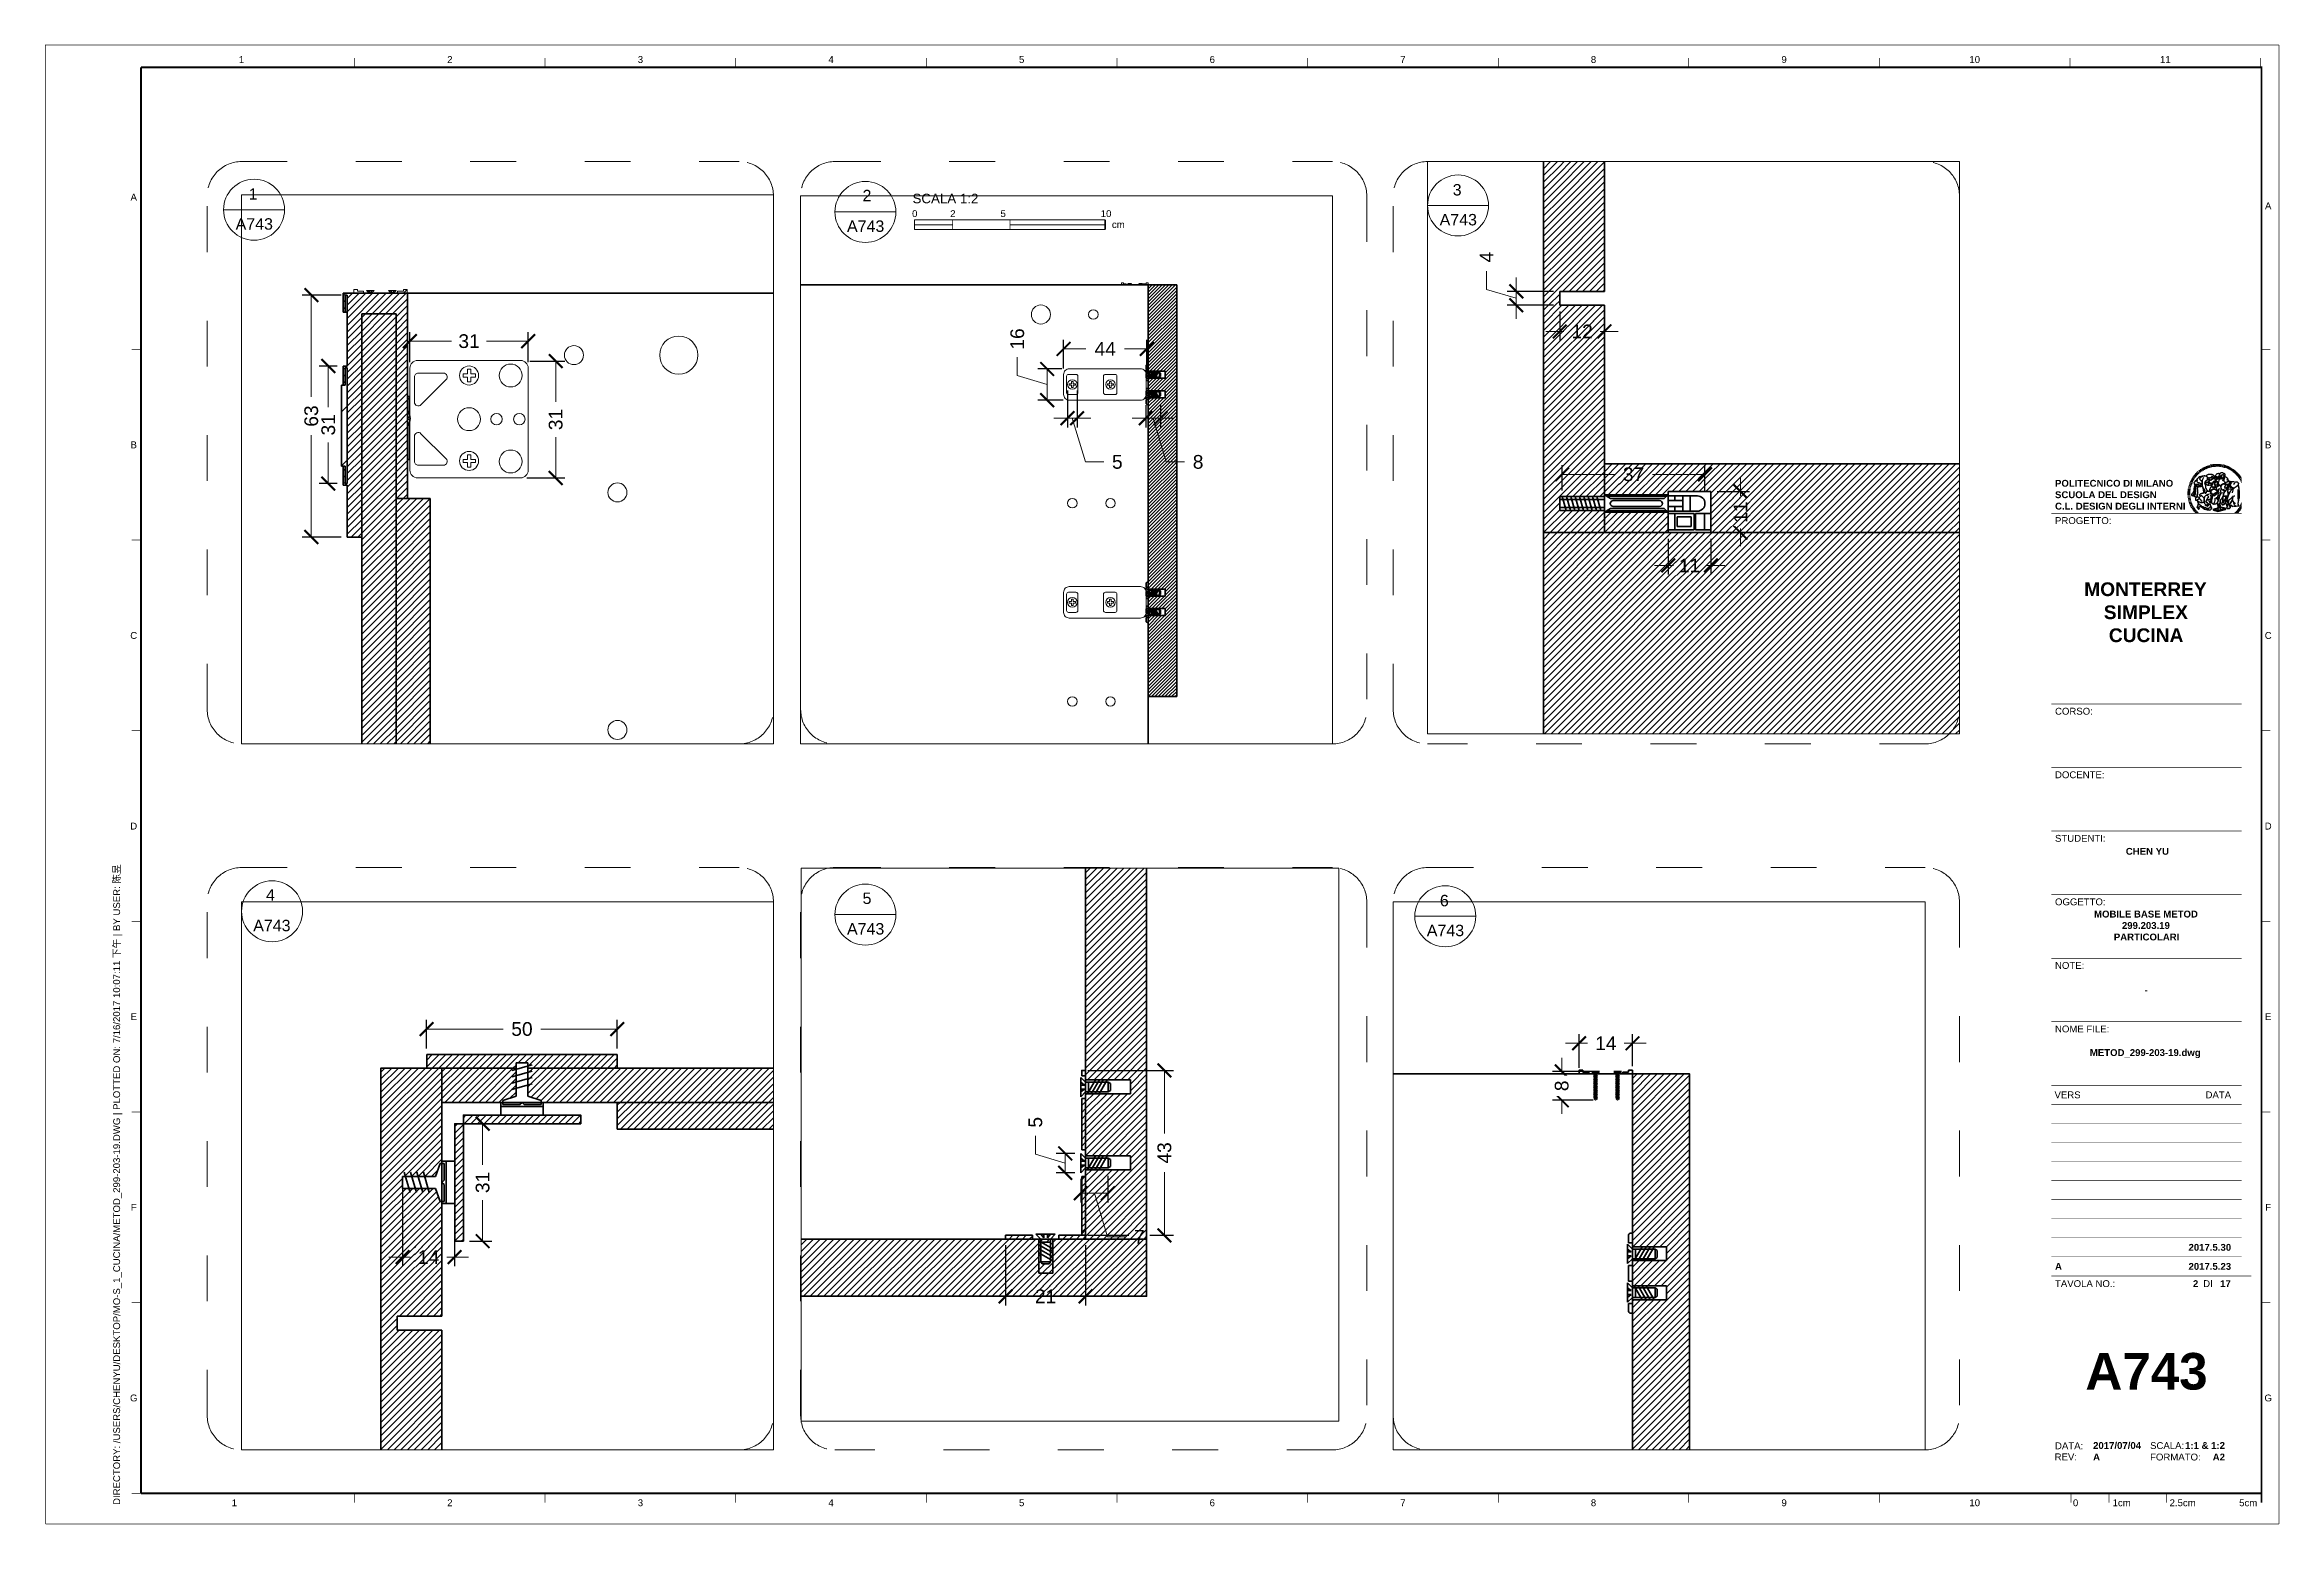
# Paper-space layout 'Layout3' of a CAD drawing. Header units: inches. Extents: x 0 to 586, y 0 to 388.
# The model-space entities are those that its viewports show. They can reach past a viewport. Long polylines and large blocks are cut down to what shows.
import ezdxf
from ezdxf.enums import TextEntityAlignment as Align

# ---------------------------------------------------------------- set-up
doc = ezdxf.new("R2010")
doc.units = ezdxf.units.IN
doc.header["$MEASUREMENT"] = 0
doc.set_wipeout_variables(frame=1)
doc.linetypes.add('ACAD_ISO03W100', pattern=[30, 12, -18])
doc.layers.get('DEFPOINTS').update_dxf_attribs({"color": 210, "lineweight": 18})
for name, color, linetype, lineweight in [('A-ANNO-DIMS', 3, 'Continuous', 18), ('A-ANNO-SYMB', 3, 'Continuous', 18), ('A-ELEV-MBE', 7, 'Continuous', 18), ('A-SECT-MCUT', 7, 'Continuous', 35), ('A-SECT-MCUT1', 7, 'Continuous', 35), ('symbol', 7, 'Continuous', 18)]:
    doc.layers.add(name, color=color, linetype=linetype, lineweight=lineweight)
for name, color, linetype in [('G-ANNO-LOGO', 3, 'Continuous'), ('G-ANNO-TEXT', 3, 'Continuous'), ('G-ANNO-TTLB', 3, 'Continuous'), ('SEZIONE', 252, 'Continuous')]:
    doc.layers.add(name, color=color, linetype=linetype)
doc.layers.add('G-ANNO-NPLT', color=210, linetype='Continuous', plot=False)
doc.styles.add('ARIAL', font='Arial.ttf')
doc.styles.add('ARIAL-BOLD', font='Arial Bold.ttf')
doc.styles.add('E-ARIAL', font='Arial.ttf')
doc.styles.get("Standard").update_dxf_attribs({"font": 'Arial.ttf'})
doc.dimstyles.new('E-0020_TICK_13', dxfattribs={"dimscale": 0.1, "dimtxt": 36, "dimasz": 36, "dimexe": 24, "dimexo": 16, "dimgap": 24, "dimtad": 0, "dimdec": 0, "dimlfac": 10, "dimzin": 0, "dimdsep": 46, "dimtxsty": 'ARIAL', "dimblk": 'ARCHTICK', "dimblk1": 'ARCHTICK', "dimblk2": 'ARCHTICK', "dimcen": 24, "dimclrd": 256, "dimclre": 256, "dimclrt": 256, "dimadec": 0, "dimazin": 0, "dimtfac": 1, "dimtdec": 0, "dimtmove": 1, "dimatfit": 3, "dimldrblk": 'OPEN90', "dimfxl": 1, "dimtfill": 1, "dimtolj": 1, "dimtzin": 0, "dimlwd": -1, "dimarcsym": 0})
pattern_1 = [(45, (969.0459, -375.0264), (-0.7071068, 0.7071068), [])]
pattern_2 = [(45, (944.0513, -406.3091), (-0.7071068, 0.7071068), [])]
pattern_3 = [(45, (1065.4218, -433.3933), (-0.7071068, 0.7071068), [])]
pattern_4 = [(45, (1131.5735, -428.1243), (-0.7071068, 0.7071068), [])]

psp = doc.layouts.new('Layout3')

# ---------------------------------------------------------------- texts
at = {"layer": 'G-ANNO-TEXT', "style": 'ARIAL'}
for s, p in [('1', (51.3, 384.01)), ('2', (105.95, 384.01)), ('3', (155.95, 384.01)), ('4', (205.95, 384.01)), ('5', (255.95, 384.01)), ('6', (305.95, 384.01)), ('7', (355.95, 384.01)), ('8', (405.95, 384.01)), ('9', (455.95, 384.01)), ('10', (505.95, 384.01)), ('11', (555.95, 384.01)), ('A', (23.03, 347.92)), ('A', (582.93, 345.64)), ('B', (23.03, 282.94)), ('C', (23.03, 232.94)), ('D', (23.03, 182.94)), ('E', (23.03, 132.94)), ('F', (23.03, 82.94)), ('G', (23.03, 32.94)), ('1', (49.44, 5.45)), ('2', (105.95, 5.45)), ('3', (155.95, 5.45)), ('4', (205.95, 5.45)), ('5', (255.95, 5.45)), ('6', (305.95, 5.45)), ('7', (355.95, 5.45)), ('8', (405.95, 5.45)), ('9', (455.95, 5.45)), ('10', (505.95, 5.45)), ('0', (532.41, 5.45)), ('1cm', (544.49, 5.45)), ('2.5cm', (560.49, 5.45)), ('5cm', (577.69, 5.45))]:
    psp.add_text(s, height=1.8, dxfattribs=at).set_placement(p, align=Align.MIDDLE_CENTER)
at = {"layer": 'G-ANNO-TEXT', "style": 'E-ARIAL'}
psp.add_text('0', height=1.8, dxfattribs=at).set_placement((227.9, 344.49), align=Align.TOP_CENTER)
for s, p in [('2', (237.2, 342.69)), ('5', (250.39, 342.69))]:
    psp.add_text(s, height=1.8, dxfattribs=at).set_placement(p)
for s, p in [('10', (279.49, 342.69)), ('cm', (282.98, 339.83))]:
    psp.add_text(s, height=1.8, dxfattribs=at).set_placement(p, align=Align.RIGHT)
at = {"layer": 'G-ANNO-TEXT', "insert": (227.32, 348.8), "char_height": 2.5, "attachment_point": 1}
psp.add_mtext_dynamic_manual_height_columns('SCALA 1:2', width=76.0455, gutter_width=1, heights=[0], dxfattribs=at)
at = {"layer": 'G-ANNO-TEXT', "insert": (17.65, 4.88), "char_height": 1.8, "attachment_point": 1, "rotation": 90, "style": 'ARIAL'}
psp.add_mtext_dynamic_manual_height_columns('DIRECTORY: /USERS/CHENYU/DESKTOP/MO-S_1_CUCINA/METOD_299-203-19.DWG | PLOTTED ON: 7/16/2017 10:07:11 下午 | BY USER: 陈昱', width=412.209, gutter_width=9, heights=[0], dxfattribs=at)
at = {"layer": 'symbol', "char_height": 3, "width": 10.013}
for s, insert, attachment_point in [('1', (53.19, 350.23), 1), ('2', (214.21, 349.83), 1), ('3', (369.02, 351.34), 1), ('A743', (49.76, 342.38), 1), ('A743', (210.13, 341.8), 1), ('A743', (365.59, 343.5), 1), ('4', (60.07, 166.39), 3), ('5', (214.21, 165.52), 1), ('6', (365.65, 164.91), 1), ('A743', (64.16, 158.36), 3), ('A743', (210.13, 157.49), 1), ('A743', (362.22, 157.06), 1)]:
    psp.add_mtext(s, dxfattribs=dict(at, insert=insert, attachment_point=attachment_point))

msp = doc.modelspace()

# ---------------------------------------------------------------- blocks, each defined once
blk = doc.blocks.new('logoPolimi')
for p, q in [((-1.49, 1.84), (-1.36, 1.68)), ((-1.41, 1.91), (-1.28, 1.74)), ((-1.32, 1.97), (-1.2, 1.8)), ((-1.22, 2.03), (-1.11, 1.85)), ((-1.13, 2.09), (-1.03, 1.9)), ((-1.03, 2.14), (-0.94, 1.95)), ((-0.93, 2.18), (-0.84, 1.99)), ((-0.83, 2.22), (-0.75, 2.03)), ((-0.72, 2.26), (-0.66, 2.06)), ((-0.61, 2.29), (-0.56, 2.09)), ((-0.51, 2.32), (-0.46, 2.11)), ((-0.4, 2.34), (-0.36, 2.13)), ((-0.29, 2.35), (-0.26, 2.14)), ((-0.18, 2.36), (-0.16, 2.15)), ((-0.07, 2.37), (-0.06, 2.16)), ((0.04, 2.37), (0.04, 2.16)), ((0.15, 2.36), (0.14, 2.16)), ((0.26, 2.36), (0.24, 2.15)), ((0.37, 2.34), (0.34, 2.13)), ((0.48, 2.32), (0.44, 2.12)), ((0.59, 2.3), (0.54, 2.09)), ((0.69, 2.27), (0.63, 2.07)), ((0.8, 2.23), (0.73, 2.03)), ((0.9, 2.19), (0.82, 2)), ((1, 2.15), (0.91, 1.96)), ((1.1, 2.1), (1, 1.91)), ((1.2, 2.04), (1.09, 1.86)), ((1.29, 1.99), (1.18, 1.81)), ((1.38, 1.92), (1.26, 1.75)), ((1.47, 1.86), (1.34, 1.69)), ((-2.37, 0.12), (-2.16, 0.11)), ((-2.37, 0.01), (-2.16, 0.01)), ((-2.36, 0.23), (-2.15, 0.21)), ((-2.35, 0.34), (-2.14, 0.31)), ((-2.33, 0.45), (-2.12, 0.41)), ((-2.3, 0.55), (-2.1, 0.51)), ((-2.28, 0.66), (-2.07, 0.6)), ((-2.24, 0.77), (-2.04, 0.7)), ((-2.2, 0.87), (-2.01, 0.79)), ((-2.16, 0.97), (-1.97, 0.89)), ((-2.11, 1.07), (-1.93, 0.98)), ((-2.06, 1.17), (-1.88, 1.07)), ((-2.01, 1.26), (-1.83, 1.15)), ((-1.94, 1.36), (-1.77, 1.24)), ((-1.88, 1.45), (-1.71, 1.32)), ((-1.84, 0.03), (-1.82, 0.35)), ((-1.81, 1.53), (-1.65, 1.4)), ((-1.74, 1.61), (-1.58, 1.47)), ((-1.73, 0.59), (-1.73, 0.59)), ((-1.73, 0.59), (-1.73, 0.59)), ((-1.66, 1.69), (-1.51, 1.54)), ((-1.65, 0.57), (-1.65, 0.57)), ((-1.59, 1.12), (-1.59, 1.12)), ((-1.58, 1.77), (-1.44, 1.61)), ((-1.51, 0.55), (-1.51, 0.55)), ((-1.51, 0.55), (-1.51, 0.55)), ((-1.31, 0.79), (-1.21, 0.75)), ((-1.21, 0.75), (-1.31, 0.79)), ((-1.21, 0.75), (-1.31, 0.79)), ((-1.21, 0.75), (-1.21, 0.75)), ((-1.21, 0.75), (-1.21, 0.75)), ((-1.19, 0.76), (-1.19, 0.76)), ((-1.19, 0.76), (-1.19, 0.76)), ((-1.17, 0.99), (-1.18, 0.99)), ((-1.18, 0.99), (-1.17, 0.99)), ((-1.16, 0.57), (-1.16, 0.57)), ((-1.16, 0.57), (-1.16, 0.57)), ((-1.1, 0.01), (-0.99, 0.06)), ((-0.99, 0.06), (-1.1, 0.01)), ((-0.99, 0.06), (-1.1, 0.01)), ((-0.99, 0.06), (-0.99, 0.06)), ((-0.99, 0.06), (-0.99, 0.06)), ((-0.97, 0.79), (-0.98, 0.79)), ((-0.89, 0.84), (-0.97, 0.79)), ((-0.97, 0.79), (-0.89, 0.84)), ((-0.96, 1.41), (-0.96, 1.41)), ((-0.96, 1.41), (-0.96, 1.41)), ((-0.89, 0.84), (-0.82, 0.87)), ((-0.82, 0.87), (-0.89, 0.84)), ((-0.89, 0.84), (-0.82, 0.87)), ((-0.88, 0.83), (-0.89, 0.84)), ((-0.85, 1.39), (-0.85, 1.39)), ((-0.85, 1.39), (-0.85, 1.39)), ((-0.84, 0.14), (-0.84, 0.14)), ((-0.77, 1.08), (-0.78, 1.08)), ((-0.78, 1.08), (-0.77, 1.08)), ((-0.61, 1.12), (-0.77, 1.08)), ((-0.77, 1.08), (-0.61, 1.12)), ((-0.77, 1.08), (-0.61, 1.12)), ((-0.75, 1.3), (-0.76, 1.29)), ((-0.76, 1.29), (-0.75, 1.3)), ((-0.65, 0.99), (-0.7, 0.96)), ((-0.69, 0.18), (-0.68, 0.18)), ((-0.66, 0.93), (-0.66, 0.93)), ((-0.66, 0.93), (-0.64, 0.93)), ((-0.66, 0.93), (-0.66, 0.93)), ((-0.66, 0.93), (-0.66, 0.93)), ((-0.63, 1.01), (-0.63, 1.01)), ((-0.63, 1.01), (-0.62, 1.01)), ((-0.63, 0.66), (-0.63, 0.66)), ((-0.6, 1.12), (-0.61, 1.12)), ((-0.61, 1.12), (-0.6, 1.12)), ((-0.61, 1.12), (-0.6, 1.12)), ((-0.61, 0.86), (-0.57, 0.85)), ((-0.57, 0.85), (-0.61, 0.86)), ((-0.61, 0.86), (-0.57, 0.85)), ((-0.53, 1.08), (-0.6, 1.12)), ((-0.6, 1.12), (-0.6, 1.11)), ((-0.6, 1.12), (-0.53, 1.08)), ((-0.57, 0.8), (-0.59, 0.8)), ((-0.57, 0.85), (-0.53, 0.84)), ((-0.57, 0.85), (-0.57, 0.85)), ((-0.57, 0.85), (-0.57, 0.85)), ((-0.57, 0.85), (-0.53, 0.84)), ((-0.56, 0.29), (-0.49, 0.48)), ((-0.56, 0.14), (-0.56, 0.29)), ((-0.5, 0.11), (-0.56, 0.14)), ((-0.53, 0.84), (-0.51, 0.84)), ((-0.53, 0.84), (-0.51, 0.84)), ((-0.53, 0.84), (-0.53, 0.84)), ((-0.51, 0.11), (-0.51, 0.11)), ((-0.51, 0.11), (-0.51, 0.11)), ((-0.34, 0.33), (-0.5, 0.11)), ((-0.49, 0.48), (-0.41, 0.55)), ((-0.42, 0.8), (-0.47, 0.79)), ((-0.42, 0.8), (-0.47, 0.79)), ((-0.47, 0.79), (-0.45, 0.76)), ((-0.47, 0.79), (-0.45, 0.76)), ((-0.45, 1.14), (-0.42, 1.11)), ((-0.42, 1.26), (-0.36, 1.22)), ((-0.41, 0.55), (-0.34, 0.49)), ((-0.4, 1.37), (-0.38, 1.38)), ((-0.39, 1.37), (-0.4, 1.37)), ((-0.35, 1.33), (-0.4, 1.37)), ((-0.39, 1.24), (-0.4, 1.23)), ((-0.38, 1.14), (-0.38, 1.14)), ((-0.34, 0.49), (-0.09, 0.48)), ((-0.16, 0.32), (-0.34, 0.33)), ((-0.14, 0.32), (-0.31, 0.34)), ((-0.28, 1.3), (-0.29, 1.3)), ((-0.28, 1.3), (-0.28, 1.3)), ((-0.16, 1.24), (-0.16, 1.25)), ((-0.16, 1.25), (-0.16, 1.25)), ((-0.16, 0.49), (-0.14, 0.64)), ((-0.06, 0.27), (-0.16, 0.32)), ((-0.1, 0.88), (-0.09, 0.87)), ((-0.08, 1.37), (-0.08, 1.38)), ((-0.08, 1.23), (-0.05, 1.21)), ((-0.05, 1.21), (-0.08, 1.23)), ((-0.08, 1.23), (-0.05, 1.21)), ((-0.03, 0.26), (-0.06, 0.27)), ((-0.05, 1.21), (-0.04, 1.21)), ((-0.04, 1.21), (-0.05, 1.21)), ((-0.04, 1.21), (-0.04, 1.21)), ((-0.04, 1.21), (-0.04, 1.21)), ((-0.04, 0.48), (-0.03, 0.26)), ((0.03, 1.15), (0.03, 1.15)), ((0.03, 0.66), (0.03, 0.67)), ((0.07, 0.58), (0.07, 0.57)), ((0.1, 1.18), (0.1, 1.18)), ((0.1, 0.84), (0.1, 0.84)), ((0.13, 1.32), (0.17, 1.19)), ((0.14, 0.71), (0.34, 0.65)), ((0.31, 0.56), (0.17, 0.63)), ((0.27, 1.61), (0.27, 1.61)), ((0.27, 1.61), (0.27, 1.61)), ((0.27, 1.61), (0.27, 1.61)), ((0.29, 1.29), (0.29, 1.29)), ((0.29, 1.29), (0.29, 1.29)), ((0.29, 1.29), (0.29, 1.29)), ((0.29, 1.29), (0.29, 1.29)), ((0.33, 0.49), (0.34, 0.49)), ((0.33, 0.03), (0.35, 0.03)), ((0.33, 0.03), (0.35, 0.03)), ((0.34, 0.65), (0.34, 0.64)), ((0.35, 0.03), (0.57, 0.06)), ((0.35, 0.03), (0.57, 0.06)), ((0.35, 0.03), (0.35, 0.03)), ((0.35, 0.03), (0.35, 0.03)), ((0.38, 1.36), (0.37, 1.35)), ((0.38, 0.34), (0.37, 0.34)), ((0.38, 0.34), (0.38, 0.34)), ((0.43, 0.67), (0.39, 0.64)), ((0.49, 1.05), (0.51, 1.13)), ((0.51, 1.13), (0.49, 1.05)), ((0.49, 1.05), (0.51, 1.13)), ((0.51, 1.31), (0.5, 1.29)), ((0.51, 1.13), (0.52, 1.23)), ((0.52, 1.23), (0.51, 1.23)), ((0.51, 1.23), (0.52, 1.23)), ((0.52, 1.23), (0.51, 1.13)), ((0.51, 1.13), (0.52, 1.23)), ((0.52, 1.24), (0.6, 1.37)), ((0.52, 1.23), (0.6, 1.36)), ((0.6, 1.36), (0.52, 1.23)), ((0.52, 1.23), (0.52, 1.23)), ((0.52, 1.23), (0.52, 1.24)), ((0.52, 1.23), (0.52, 1.23)), ((0.55, 1.07), (0.53, 1.06)), ((0.53, 1.04), (0.53, 1.06)), ((0.53, 1.05), (0.53, 1.04)), ((0.54, 0.3), (0.63, 0.32)), ((0.54, -0.08), (0.61, 0.06)), ((0.61, 0.06), (0.54, -0.08)), ((0.54, -0.08), (0.61, 0.06)), ((0.56, 0.19), (0.59, 0.21)), ((0.57, 1.07), (0.57, 1.07)), ((0.57, 1.07), (0.57, 1.07)), ((0.57, 1.07), (0.57, 1.07)), ((0.57, 1.07), (0.57, 1.07)), ((0.57, 1.07), (0.57, 1.07)), ((0.57, 1.07), (0.57, 1.07)), ((0.57, 1.07), (0.57, 1.07)), ((0.58, 0.3), (0.59, 0.29)), ((0.59, 0.78), (0.59, 0.79)), ((0.59, 0.79), (0.59, 0.79)), ((0.59, 0.79), (0.59, 0.79)), ((0.59, 0.79), (0.59, 0.78)), ((0.61, 0.06), (0.6, 0.07)), ((0.6, 0.07), (0.61, 0.06)), ((0.61, 0.06), (0.61, 0.07)), ((0.62, 0.21), (0.65, 0.22)), ((0.64, 1.37), (0.65, 1.37)), ((0.69, 0.86), (0.68, 0.86)), ((0.68, 0.86), (0.69, 0.86)), ((0.68, 0.76), (0.68, 0.76)), ((0.76, 0.26), (0.76, 0.26)), ((0.82, 0.35), (0.84, 0.36)), ((0.82, 0.35), (0.82, 0.35)), ((0.84, 0.36), (0.84, 0.37)), ((0.85, 0.34), (1.05, 0.35)), ((0.93, 1.05), (0.93, 1.05)), ((0.93, 1.05), (0.93, 1.05)), ((0.93, 1.05), (0.93, 1.04)), ((0.93, 1.05), (0.93, 1.05)), ((0.97, 0.66), (0.96, 0.66)), ((1.01, 0.97), (0.98, 0.96)), ((1.17, 0.96), (1.17, 0.95)), ((1.17, 0.95), (1.17, 0.95)), ((1.34, 0.37), (1.26, 0.04)), ((1.27, 0.37), (1.27, 0.38)), ((1.28, 0.95), (1.28, 0.95)), ((1.37, 0.73), (1.46, 0.81)), ((1.41, 0.4), (1.41, 0.41)), ((1.56, 1.79), (1.42, 1.63)), ((1.64, 1.71), (1.49, 1.56)), ((1.49, 0.9), (1.57, 0.92)), ((1.72, 1.63), (1.56, 1.49)), ((1.67, 0.6), (1.57, 0.53)), ((1.79, 1.55), (1.63, 1.41)), ((1.86, 1.47), (1.7, 1.34)), ((1.93, 1.38), (1.76, 1.26)), ((1.99, 1.29), (1.81, 1.17)), ((2.05, 1.19), (1.87, 1.09)), ((2.1, 1.1), (1.92, 1)), ((2.15, 1), (1.96, 0.91)), ((2.19, 0.9), (2, 0.82)), ((2.23, 0.79), (2.04, 0.72)), ((2.27, 0.69), (2.07, 0.63)), ((2.3, 0.58), (2.09, 0.53)), ((2.32, 0.47), (2.12, 0.43)), ((2.34, 0.37), (2.13, 0.33)), ((2.36, 0.26), (2.15, 0.23)), ((2.37, 0.15), (2.16, 0.13)), ((2.37, 0.04), (2.16, 0.03)), ((-2.37, -0.1), (-2.16, -0.09)), ((-2.36, -0.21), (-2.15, -0.19)), ((-2.35, -0.32), (-2.14, -0.29)), ((-2.33, -0.43), (-2.12, -0.39)), ((-2.31, -0.54), (-2.1, -0.49)), ((-2.28, -0.65), (-2.08, -0.59)), ((-2.25, -0.75), (-2.05, -0.69)), ((-2.21, -0.86), (-2.02, -0.78)), ((-2.17, -0.96), (-1.98, -0.87)), ((-2.12, -1.06), (-1.93, -0.96)), ((-2.07, -1.16), (-1.89, -1.05)), ((-2.04, -0.15), (-1.97, -0.2)), ((-2.01, -1.25), (-1.84, -1.14)), ((-1.95, -1.34), (-1.78, -1.22)), ((-1.89, -1.43), (-1.72, -1.31)), ((-1.82, -1.52), (-1.66, -1.38)), ((-1.75, -1.6), (-1.59, -1.46)), ((-1.67, -1.68), (-1.52, -1.53)), ((-1.58, -0.12), (-1.6, -0.18)), ((-1.6, -0.18), (-1.58, -0.28)), ((-1.57, -0.54), (-1.59, -0.54)), ((-1.59, -0.54), (-1.59, -0.54)), ((-1.59, -1.76), (-1.45, -1.6)), ((-1.56, -0.32), (-1.56, -0.31)), ((-1.56, -0.31), (-1.56, -0.31)), ((-1.53, -0.65), (-1.53, -0.65)), ((-1.53, -0.65), (-1.53, -0.65)), ((-1.51, -1.83), (-1.37, -1.67)), ((-1.48, -0.86), (-1.48, -0.85)), ((-1.42, -0.37), (-1.42, -0.37)), ((-1.42, -1.9), (-1.29, -1.73)), ((-1.38, -0.46), (-1.38, -0.46)), ((-1.33, -1.96), (-1.21, -1.79)), ((-1.31, -0.24), (-1.31, -0.23)), ((-1.31, -0.23), (-1.31, -0.24)), ((-1.23, -0.19), (-1.23, -0.19)), ((-1.23, -0.19), (-1.23, -0.19)), ((-1.23, -0.19), (-1.23, -0.19)), ((-1.23, -0.19), (-1.23, -0.19)), ((-1.01, -0.39), (-1.02, -0.39)), ((-1.02, -0.39), (-1.01, -0.39)), ((-1.02, -0.7), (-1.02, -0.7)), ((-1.02, -0.7), (-1.02, -0.7)), ((-1.02, -0.7), (-1.02, -0.7)), ((-0.79, -0.51), (-0.83, -0.58)), ((-0.83, -0.58), (-0.79, -0.51)), ((-0.83, -0.58), (-0.79, -0.51)), ((-0.78, -1.05), (-0.83, -0.94)), ((-0.83, -0.94), (-0.78, -1.05)), ((-0.83, -0.94), (-0.83, -0.94)), ((-0.83, -0.94), (-0.78, -1.05)), ((-0.82, -1.23), (-0.82, -1.23)), ((-0.82, -1.23), (-0.77, -1.23)), ((-0.77, -1.23), (-0.82, -1.23)), ((-0.82, -1.23), (-0.82, -1.23)), ((-0.77, -1.23), (-0.82, -1.23)), ((-0.75, -0.96), (-0.8, -0.89)), ((-0.8, -0.89), (-0.79, -0.92)), ((-0.79, -0.92), (-0.8, -0.89)), ((-0.8, -0.89), (-0.75, -0.96)), ((-0.79, -0.92), (-0.8, -0.89)), ((-0.8, -0.89), (-0.8, -0.89)), ((-0.8, -0.89), (-0.75, -0.96)), ((-0.79, -0.92), (-0.78, -0.95)), ((-0.78, -0.95), (-0.79, -0.92)), ((-0.78, -0.95), (-0.79, -0.92)), ((-0.77, -0.49), (-0.78, -0.48)), ((-0.78, -0.48), (-0.77, -0.49)), ((-0.78, -0.95), (-0.76, -1)), ((-0.76, -1), (-0.78, -0.95)), ((-0.76, -1), (-0.78, -0.95)), ((-0.71, -0.89), (-0.75, -0.87)), ((-0.75, -0.87), (-0.71, -0.89)), ((-0.75, -0.87), (-0.71, -0.89)), ((-0.72, -1.01), (-0.75, -0.96)), ((-0.75, -0.96), (-0.72, -1.01)), ((-0.75, -0.96), (-0.72, -1.01)), ((-0.64, -0.93), (-0.71, -0.89)), ((-0.71, -0.89), (-0.64, -0.93)), ((-0.71, -0.89), (-0.64, -0.93)), ((-0.66, -0.53), (-0.66, -0.53)), ((-0.66, -0.53), (-0.66, -0.53)), ((-0.66, -0.53), (-0.66, -0.53)), ((-0.39, -0.81), (-0.51, -0.69)), ((-0.51, -1.04), (-0.5, -1.04)), ((-0.48, -0.42), (-0.48, -0.42)), ((-0.48, -0.42), (-0.48, -0.42)), ((-0.48, -0.42), (-0.48, -0.42)), ((-0.41, -0.51), (-0.41, -0.51)), ((-0.38, -0.05), (-0.39, -0.12)), ((-0.39, -0.12), (-0.37, -0.1)), ((-0.35, -0.14), (-0.37, -0.08)), ((-0.37, -0.09), (-0.37, -0.09)), ((-0.33, -0.12), (-0.35, -0.14)), ((-0.32, -0.14), (-0.35, -0.14)), ((-0.35, -0.18), (-0.34, -0.22)), ((-0.34, -0.08), (-0.29, -0.16)), ((-0.34, -0.22), (-0.34, -0.22)), ((-0.27, -0.17), (-0.32, -0.14)), ((-0.25, -0.91), (-0.26, -0.9)), ((-0.26, -1.29), (0.1, -1.2)), ((0.1, -1.2), (-0.26, -1.29)), ((0.08, -1.4), (-0.26, -1.29)), ((-0.26, -1.29), (0.08, -1.4)), ((-0.26, -1.38), (-0.26, -1.29)), ((-0.26, -1.29), (-0.26, -1.29)), ((-0.26, -1.29), (-0.26, -1.38)), ((-0.26, -1.29), (0.08, -1.4)), ((-0.26, -1.29), (-0.26, -1.29)), ((0.08, -1.49), (-0.26, -1.38)), ((-0.26, -1.38), (0.09, -1.49)), ((-0.14, -0.15), (-0.16, -0.13)), ((-0.11, -0.04), (-0.12, -0.05)), ((-0.04, -0.41), (-0.01, -0.44)), ((-0.01, -0.44), (-0.04, -0.41)), ((-0.04, -0.41), (-0.01, -0.44)), ((0.07, -0.84), (0.07, -0.84)), ((0.07, -0.84), (0.07, -0.84)), ((0.1, -1.2), (0.08, -1.32)), ((0.08, -1.32), (0.13, -1.2)), ((0.08, -1.4), (0.72, -1.22)), ((0.72, -1.22), (0.08, -1.4)), ((0.08, -1.4), (0.72, -1.22)), ((0.72, -1.31), (0.08, -1.49)), ((0.08, -1.44), (0.08, -1.4)), ((0.08, -1.4), (0.08, -1.44)), ((0.08, -1.4), (0.08, -1.49)), ((0.08, -1.49), (0.08, -1.44)), ((0.08, -1.44), (0.08, -1.44)), ((0.08, -1.44), (0.08, -1.45)), ((0.08, -1.45), (0.08, -1.46)), ((0.08, -1.46), (0.08, -1.49)), ((0.1, -1.01), (0.09, -0.86)), ((0.1, -1.01), (0.09, -0.86)), ((0.09, -1.49), (0.72, -1.31)), ((0.1, -1.2), (0.12, -1.04)), ((0.12, -1.04), (0.1, -1.2)), ((0.13, -1.2), (0.1, -1.2)), ((0.1, -1.2), (0.13, -1.2)), ((0.13, -1.2), (0.1, -1.2)), ((0.1, -1.2), (0.1, -1.2)), ((0.11, -0.44), (0.11, -0.44)), ((0.11, -0.44), (0.11, -0.44)), ((0.12, -0.21), (0.12, -0.21)), ((0.12, -0.21), (0.12, -0.21)), ((0.12, -0.21), (0.12, -0.21)), ((0.12, -0.21), (0.12, -0.21)), ((0.12, -0.21), (0.12, -0.21)), ((0.12, -0.21), (0.12, -0.21)), ((0.12, -0.21), (0.12, -0.21)), ((0.12, -0.21), (0.12, -0.21)), ((0.12, -0.21), (0.12, -0.21)), ((0.12, -0.21), (0.12, -0.21)), ((0.12, -0.21), (0.12, -0.21)), ((0.12, -0.21), (0.12, -0.21)), ((0.12, -0.21), (0.12, -0.21)), ((0.12, -0.56), (0.14, -0.53)), ((0.14, -0.53), (0.12, -0.56)), ((0.12, -0.56), (0.14, -0.53)), ((0.12, -1.04), (0.12, -1.04)), ((0.12, -1.04), (0.12, -1.04)), ((0.12, -1.04), (0.12, -1.04)), ((0.21, -0.99), (0.13, -1.2)), ((0.13, -1.2), (0.21, -0.99)), ((0.36, -1.14), (0.13, -1.2)), ((0.13, -1.2), (0.26, -1.17)), ((0.14, -0.53), (0.16, -0.49)), ((0.16, -0.49), (0.14, -0.53)), ((0.14, -0.53), (0.16, -0.49)), ((0.16, -0.49), (0.16, -0.49)), ((0.16, -0.49), (0.16, -0.49)), ((0.28, -1.19), (0.21, -0.99)), ((0.21, -0.99), (0.31, -1.27)), ((0.24, -0.17), (0.24, -0.16)), ((0.24, -0.16), (0.24, -0.17)), ((0.25, -0.84), (0.25, -0.88)), ((0.25, -0.88), (0.25, -0.84)), ((0.25, -0.88), (0.25, -0.84)), ((0.25, -0.88), (0.29, -1.17)), ((0.26, -0.88), (0.25, -0.88)), ((0.31, -1.27), (0.25, -0.88)), ((0.26, -1.17), (0.28, -1.16)), ((0.28, -1.16), (0.36, -1.14)), ((0.29, -1.17), (0.28, -1.19)), ((0.36, -1.14), (0.72, -1.22)), ((0.72, -1.22), (0.36, -1.14)), ((0.49, -0.31), (0.49, -0.31)), ((0.49, -0.31), (0.49, -0.31)), ((0.5, -0.27), (0.5, -0.27)), ((0.51, -0.27), (0.51, -0.27)), ((0.72, -0.81), (0.75, -0.89)), ((0.72, -1.22), (0.72, -1.31)), ((0.72, -1.31), (0.72, -1.22)), ((0.74, -0.23), (0.74, -0.23)), ((0.74, -0.23), (0.75, -0.24)), ((0.75, -0.23), (0.75, -0.23)), ((0.86, -0.25), (0.82, -0.34)), ((0.87, -0.22), (0.86, -0.23)), ((0.87, -0.22), (0.86, -0.25)), ((0.96, -0.58), (0.96, -0.57)), ((1.05, -1.05), (1.04, -1.05)), ((1.37, -1.93), (1.25, -1.76)), ((1.31, -0.27), (1.3, -0.26)), ((1.3, -0.26), (1.3, -0.26)), ((1.3, -0.26), (1.3, -0.26)), ((1.3, -0.26), (1.31, -0.27)), ((1.3, -0.26), (1.3, -0.26)), ((1.46, -1.87), (1.33, -1.7)), ((1.54, -1.8), (1.41, -1.64)), ((1.63, -1.72), (1.48, -1.57)), ((1.71, -1.65), (1.55, -1.5)), ((1.78, -1.57), (1.62, -1.43)), ((1.85, -1.48), (1.69, -1.35)), ((1.92, -1.39), (1.75, -1.27)), ((1.98, -1.3), (1.81, -1.19)), ((2.04, -1.21), (1.86, -1.1)), ((2.09, -1.11), (1.91, -1.01)), ((2.14, -1.01), (1.95, -0.92)), ((2.19, -0.91), (1.99, -0.83)), ((2.23, -0.81), (2.03, -0.74)), ((2.26, -0.7), (2.06, -0.64)), ((2.29, -0.6), (2.09, -0.55)), ((2.32, -0.49), (2.11, -0.45)), ((2.34, -0.38), (2.13, -0.35)), ((2.35, -0.27), (2.15, -0.25)), ((2.37, -0.08), (2.16, -0.07)), ((2.36, -0.16), (2.16, -0.15)), ((-1.24, -2.02), (-1.13, -1.84)), ((-1.14, -2.08), (-1.04, -1.89)), ((-1.04, -2.13), (-0.95, -1.94)), ((-0.94, -2.18), (-0.86, -1.98)), ((-0.84, -2.22), (-0.77, -2.02)), ((-0.74, -2.25), (-0.67, -2.05)), ((-0.63, -2.29), (-0.57, -2.08)), ((-0.52, -2.31), (-0.48, -2.11)), ((-0.42, -2.33), (-0.38, -2.13)), ((-0.31, -2.35), (-0.28, -2.14)), ((-0.2, -2.36), (-0.18, -2.15)), ((-0.09, -2.37), (-0.08, -2.16)), ((0.03, -2.37), (0.02, -2.16)), ((0.14, -2.37), (0.12, -2.16)), ((0.25, -2.36), (0.22, -2.15)), ((0.35, -2.34), (0.32, -2.14)), ((0.46, -2.32), (0.42, -2.12)), ((0.57, -2.3), (0.52, -2.1)), ((0.68, -2.27), (0.62, -2.07)), ((0.78, -2.24), (0.71, -2.04)), ((0.89, -2.2), (0.81, -2)), ((0.99, -2.15), (0.9, -1.96)), ((1.09, -2.11), (0.99, -1.92)), ((1.19, -2.05), (1.08, -1.87)), ((1.28, -2), (1.17, -1.82))]:
    blk.add_line(p, q)
for points in [[(-1.9, 0.12), (-1.94, 0.02), (-2.05, -0.09), (-2.05, -0.09)], [(-1.86, 0.38), (-1.86, 0.38), (-1.87, 0.19), (-1.9, 0.12)], [(-1.76, 0.6), (-1.76, 0.6), (-1.84, 0.57), (-1.86, 0.38)], [(-1.86, -0.04), (-1.84, 0.02), (-1.84, 0.03), (-1.84, 0.03)], [(-1.82, 0.78), (-1.83, 0.8), (-1.85, 0.86), (-1.83, 0.88)], [(-1.82, 0.78), (-1.83, 0.8), (-1.85, 0.86), (-1.83, 0.88)], [(-1.83, 0.88), (-1.81, 0.9), (-1.76, 0.96), (-1.76, 0.96)], [(-1.83, 0.88), (-1.81, 0.9), (-1.76, 0.96), (-1.76, 0.96)], [(-1.76, 0.6), (-1.83, 0.7), (-1.78, 0.74), (-1.78, 0.74)], [(-1.78, 0.74), (-1.79, 0.74), (-1.83, 0.7), (-1.76, 0.6)], [(-1.78, 0.74), (-1.8, 0.76), (-1.81, 0.78), (-1.82, 0.78)], [(-1.78, 0.74), (-1.8, 0.76), (-1.81, 0.78), (-1.82, 0.78)], [(-1.82, 0.35), (-1.81, 0.5), (-1.73, 0.59), (-1.73, 0.59)], [(-1.82, -0.19), (-1.73, -0.07), (-1.75, 0.14), (-1.75, 0.3)], [(-1.75, 0.33), (-1.75, 0.17), (-1.73, -0.05), (-1.8, -0.17)], [(-1.78, 0.74), (-1.75, 0.72), (-1.72, 0.69), (-1.68, 0.7)], [(-1.68, 0.7), (-1.72, 0.69), (-1.75, 0.72), (-1.78, 0.74)], [(-1.68, 0.7), (-1.72, 0.69), (-1.75, 0.72), (-1.78, 0.74)], [(-1.78, 0.74), (-1.78, 0.74), (-1.78, 0.74), (-1.78, 0.74)], [(-1.76, 0.96), (-1.68, 1.1), (-1.59, 1.12), (-1.59, 1.12)], [(-1.76, 0.96), (-1.68, 1.1), (-1.6, 1.12), (-1.6, 1.12)], [(-1.73, 0.59), (-1.74, 0.59), (-1.75, 0.6), (-1.76, 0.6)], [(-1.73, 0.59), (-1.74, 0.59), (-1.75, 0.6), (-1.76, 0.6)], [(-1.75, 0.3), (-1.76, 0.47), (-1.65, 0.57), (-1.65, 0.57)], [(-1.65, 0.57), (-1.65, 0.57), (-1.76, 0.5), (-1.75, 0.33)], [(-1.65, 0.57), (-1.68, 0.58), (-1.7, 0.58), (-1.73, 0.59)], [(-1.65, 0.57), (-1.68, 0.58), (-1.7, 0.58), (-1.73, 0.59)], [(-1.5, 0.71), (-1.53, 0.74), (-1.61, 0.71), (-1.68, 0.7)], [(-1.68, 0.7), (-1.61, 0.71), (-1.53, 0.73), (-1.5, 0.71)], [(-1.5, 0.71), (-1.53, 0.73), (-1.61, 0.71), (-1.68, 0.7)], [(-1.51, 0.55), (-1.56, 0.56), (-1.61, 0.56), (-1.65, 0.57)], [(-1.65, 0.57), (-1.61, 0.56), (-1.56, 0.56), (-1.51, 0.55)], [(-1.51, 0.55), (-1.56, 0.56), (-1.61, 0.56), (-1.65, 0.57)], [(-1.59, 1.12), (-1.6, 1.06), (-1.61, 0.99), (-1.61, 0.97)], [(-1.61, 0.97), (-1.61, 0.99), (-1.6, 1.06), (-1.59, 1.12)], [(-1.61, 0.97), (-1.61, 0.99), (-1.6, 1.06), (-1.59, 1.12)], [(-1.61, 0.97), (-1.61, 0.95), (-1.56, 0.88), (-1.54, 0.87)], [(-1.54, 0.87), (-1.56, 0.88), (-1.61, 0.95), (-1.61, 0.97)], [(-1.54, 0.87), (-1.56, 0.88), (-1.61, 0.96), (-1.61, 0.97)], [(-1.59, 1.12), (-1.59, 1.13), (-1.59, 1.15), (-1.58, 1.16)], [(-1.59, 1.12), (-1.59, 1.13), (-1.59, 1.15), (-1.58, 1.16)], [(-1.58, 1.16), (-1.57, 1.21), (-1.52, 1.23), (-1.49, 1.25)], [(-1.58, 1.16), (-1.57, 1.21), (-1.52, 1.23), (-1.49, 1.25)], [(-1.58, 0.36), (-1.58, 0.48), (-1.51, 0.55), (-1.51, 0.55)], [(-1.51, 0.55), (-1.51, 0.55), (-1.58, 0.48), (-1.58, 0.36)], [(-1.51, 0.55), (-1.51, 0.55), (-1.58, 0.48), (-1.58, 0.36)], [(-1.55, 0.04), (-1.55, 0.08), (-1.58, 0.25), (-1.58, 0.36)], [(-1.58, 0.36), (-1.58, 0.25), (-1.55, 0.08), (-1.55, 0.04)], [(-1.58, 0.36), (-1.58, 0.25), (-1.55, 0.08), (-1.55, 0.04)], [(-1.58, -0.12), (-1.57, -0.06), (-1.55, 0.02), (-1.55, 0.04)], [(-1.55, 0.04), (-1.55, 0.02), (-1.57, -0.06), (-1.58, -0.12)], [(-1.55, 0.04), (-1.55, 0.02), (-1.56, -0.04), (-1.57, -0.1)], [(-1.54, 0.87), (-1.52, 0.85), (-1.47, 0.83), (-1.44, 0.83)], [(-1.44, 0.83), (-1.47, 0.83), (-1.52, 0.85), (-1.54, 0.87)], [(-1.45, 0.83), (-1.47, 0.83), (-1.52, 0.85), (-1.54, 0.87)], [(-1.51, 0.55), (-1.33, 0.54), (-1.16, 0.57), (-1.16, 0.57)], [(-1.16, 0.57), (-1.16, 0.57), (-1.33, 0.54), (-1.51, 0.55)], [(-1.16, 0.57), (-1.16, 0.57), (-1.33, 0.54), (-1.51, 0.55)], [(-1.5, 0.71), (-1.46, 0.68), (-1.4, 0.62), (-1.33, 0.66)], [(-1.33, 0.66), (-1.4, 0.62), (-1.46, 0.68), (-1.5, 0.71)], [(-1.33, 0.66), (-1.4, 0.62), (-1.46, 0.68), (-1.5, 0.71)], [(-1.49, 1.25), (-1.46, 1.26), (-1.42, 1.33), (-1.39, 1.36)], [(-1.49, 1.25), (-1.46, 1.27), (-1.43, 1.34), (-1.39, 1.36)], [(-1.31, 0.79), (-1.33, 0.79), (-1.42, 0.83), (-1.45, 0.83)], [(-1.44, 0.83), (-1.42, 0.83), (-1.33, 0.79), (-1.31, 0.79)], [(-1.31, 0.79), (-1.33, 0.79), (-1.42, 0.83), (-1.44, 0.83)], [(-1.35, 1.1), (-1.4, 1.17), (-1.36, 1.23), (-1.29, 1.31)], [(-1.29, 1.31), (-1.36, 1.23), (-1.4, 1.17), (-1.35, 1.1)], [(-1.35, 1.1), (-1.4, 1.17), (-1.36, 1.23), (-1.29, 1.31)], [(-1.39, 1.36), (-1.35, 1.38), (-1.26, 1.4), (-1.19, 1.41)], [(-1.39, 1.36), (-1.35, 1.38), (-1.26, 1.4), (-1.19, 1.41)], [(-1.18, 0.99), (-1.24, 0.97), (-1.3, 1.03), (-1.35, 1.1)], [(-1.35, 1.1), (-1.3, 1.03), (-1.24, 0.97), (-1.18, 0.99)], [(-1.18, 1), (-1.24, 0.97), (-1.3, 1.03), (-1.35, 1.1)], [(-1.33, 0.66), (-1.28, 0.7), (-1.23, 0.73), (-1.21, 0.75)], [(-1.21, 0.75), (-1.23, 0.73), (-1.28, 0.7), (-1.33, 0.66)], [(-1.21, 0.75), (-1.23, 0.73), (-1.28, 0.7), (-1.33, 0.66)], [(-1.29, 1.31), (-1.22, 1.39), (-1.01, 1.41), (-0.96, 1.41)], [(-0.96, 1.41), (-1.01, 1.41), (-1.22, 1.39), (-1.29, 1.31)], [(-1.29, 1.31), (-1.22, 1.39), (-1.01, 1.41), (-0.96, 1.41)], [(-1.24, -0.02), (-1.21, -0.01), (-1.1, 0.01), (-1.1, 0.01)], [(-1.1, 0.01), (-1.1, 0.01), (-1.21, -0.01), (-1.24, -0.02)], [(-1.1, 0.01), (-1.1, 0.01), (-1.21, -0.01), (-1.24, -0.02)], [(-1.21, 0.75), (-1.2, 0.75), (-1.19, 0.76), (-1.19, 0.76)], [(-1.19, 0.76), (-1.19, 0.76), (-1.2, 0.75), (-1.21, 0.75)], [(-1.19, 0.76), (-1.19, 0.76), (-1.2, 0.76), (-1.21, 0.75)], [(-1.19, 1.41), (-1.11, 1.43), (-0.97, 1.41), (-0.97, 1.41)], [(-1.19, 1.41), (-1.12, 1.43), (-0.98, 1.41), (-0.98, 1.41)], [(-1.19, 0.76), (-1.19, 0.77), (-1.18, 0.78), (-1.18, 0.79)], [(-1.18, 0.79), (-1.18, 0.78), (-1.19, 0.77), (-1.19, 0.76)], [(-1.19, 0.76), (-1.19, 0.77), (-1.19, 0.78), (-1.18, 0.79)], [(-1.18, 0.68), (-1.18, 0.68), (-1.19, 0.71), (-1.19, 0.76)], [(-1.19, 0.76), (-1.19, 0.71), (-1.18, 0.68), (-1.18, 0.68)], [(-1.18, 0.68), (-1.18, 0.68), (-1.19, 0.71), (-1.19, 0.76)], [(-1.18, 0.97), (-1.18, 0.97), (-1.18, 0.98), (-1.17, 0.99)], [(-1.17, 0.99), (-1.18, 0.98), (-1.18, 0.97), (-1.18, 0.97)], [(-1.18, 0.97), (-1.18, 0.97), (-1.18, 0.98), (-1.17, 0.99)], [(-1.18, 0.79), (-1.17, 0.86), (-1.18, 0.95), (-1.18, 0.97)], [(-1.18, 0.97), (-1.18, 0.95), (-1.17, 0.86), (-1.18, 0.79)], [(-1.18, 0.79), (-1.17, 0.86), (-1.18, 0.95), (-1.18, 0.97)], [(-1.16, 0.57), (-1.17, 0.6), (-1.18, 0.64), (-1.18, 0.68)], [(-1.18, 0.68), (-1.18, 0.64), (-1.17, 0.6), (-1.16, 0.57)], [(-1.16, 0.57), (-1.17, 0.6), (-1.18, 0.64), (-1.18, 0.68)], [(-1.17, 0.99), (-1.17, 1.03), (-1.16, 1.09), (-1.14, 1.13)], [(-1.09, 0.42), (-1.1, 0.44), (-1.14, 0.48), (-1.16, 0.57)], [(-1.16, 0.57), (-1.14, 0.48), (-1.1, 0.44), (-1.09, 0.42)], [(-1.09, 0.42), (-1.1, 0.44), (-1.14, 0.48), (-1.16, 0.57)], [(-1.14, 1.13), (-1.12, 1.18), (-1.05, 1.31), (-1.05, 1.31)], [(-1.12, 0.46), (-1.12, 0.46), (-1.13, 0.38), (-1.11, 0.26)], [(-1.11, 0.26), (-1.08, 0.14), (-1.05, 0.03), (-1.05, 0.03)], [(-1.02, 0.32), (-1.02, 0.32), (-1.08, 0.4), (-1.09, 0.42)], [(-1.09, 0.42), (-1.08, 0.4), (-1.02, 0.32), (-1.02, 0.32)], [(-1.02, 0.32), (-1.02, 0.32), (-1.08, 0.4), (-1.09, 0.42)], [(-0.98, 0.2), (-0.98, 0.21), (-1.02, 0.32), (-1.02, 0.32)], [(-1.02, 0.32), (-1.02, 0.32), (-0.98, 0.21), (-0.98, 0.2)], [(-0.98, 0.2), (-0.98, 0.21), (-1.02, 0.32), (-1.02, 0.32)], [(-1.01, 0.12), (-1, 0.16), (-0.98, 0.19), (-0.98, 0.2)], [(-0.98, 0.2), (-0.98, 0.19), (-1, 0.16), (-1.01, 0.12)], [(-1.01, 0.12), (-1, 0.16), (-0.98, 0.19), (-0.98, 0.2)], [(-0.99, 0.06), (-1, 0.07), (-1.01, 0.1), (-1.01, 0.12)], [(-1.01, 0.12), (-1.01, 0.1), (-1, 0.07), (-0.99, 0.06)], [(-0.99, 0.06), (-1, 0.07), (-1.01, 0.1), (-1.01, 0.12)], [(-0.99, 0.06), (-0.99, 0.06), (-0.99, 0.06), (-0.98, 0.05)], [(-0.98, 0.05), (-0.99, 0.06), (-0.99, 0.06), (-0.99, 0.06)], [(-0.99, 0.05), (-0.99, 0.06), (-0.99, 0.06), (-0.99, 0.06)], [(-0.95, 0.02), (-0.96, 0.03), (-0.97, 0.04), (-0.99, 0.05)], [(-0.98, 1.41), (-0.98, 1.41), (-0.97, 1.41), (-0.96, 1.41)], [(-0.98, 0.81), (-0.94, 0.85), (-0.92, 0.93), (-0.91, 0.97)], [(-0.91, 0.97), (-0.92, 0.93), (-0.94, 0.85), (-0.98, 0.81)], [(-0.91, 0.97), (-0.92, 0.93), (-0.94, 0.85), (-0.98, 0.81)], [(-0.98, 0.79), (-0.98, 0.81), (-0.98, 0.81), (-0.98, 0.81)], [(-0.98, 0.81), (-0.98, 0.81), (-0.98, 0.81), (-0.98, 0.79)], [(-0.98, 0.81), (-0.98, 0.81), (-0.98, 0.81), (-0.98, 0.79)], [(-0.98, 0.79), (-0.98, 0.79), (-0.98, 0.78), (-0.97, 0.77)], [(-0.98, 0.79), (-0.98, 0.79), (-0.98, 0.78), (-0.97, 0.77)], [(-0.98, 0.05), (-0.97, 0.04), (-0.96, 0.03), (-0.95, 0.02)], [(-0.95, 0.02), (-0.96, 0.03), (-0.97, 0.04), (-0.98, 0.05)], [(-0.97, 1.41), (-0.97, 1.41), (-0.97, 1.41), (-0.96, 1.41)], [(-0.97, 0.77), (-0.96, 0.74), (-0.91, 0.64), (-0.91, 0.57)], [(-0.97, 0.77), (-0.96, 0.74), (-0.91, 0.64), (-0.91, 0.57)], [(-0.96, 1.41), (-0.94, 1.41), (-0.9, 1.41), (-0.85, 1.39)], [(-0.96, 1.41), (-0.94, 1.41), (-0.9, 1.41), (-0.85, 1.39)], [(-0.95, 0.02), (-0.94, 0.01), (-0.92, 0.01), (-0.9, 0.01)], [(-0.9, 0.01), (-0.92, 0.01), (-0.94, 0.01), (-0.95, 0.02)], [(-0.91, 0.01), (-0.92, 0.01), (-0.94, 0.01), (-0.95, 0.02)], [(-0.91, 0.97), (-0.89, 1), (-0.87, 1.01), (-0.84, 1.02)], [(-0.84, 1.02), (-0.87, 1.01), (-0.89, 1), (-0.91, 0.97)], [(-0.84, 1.02), (-0.87, 1.01), (-0.89, 1.01), (-0.91, 0.97)], [(-0.91, 0.57), (-0.91, 0.5), (-0.9, 0.43), (-0.88, 0.37)], [(-0.91, 0.57), (-0.91, 0.5), (-0.9, 0.43), (-0.88, 0.37)], [(-0.87, 0.03), (-0.87, 0.03), (-0.89, 0.01), (-0.91, 0.01)], [(-0.9, 0.01), (-0.89, 0.01), (-0.87, 0.03), (-0.87, 0.03)], [(-0.87, 0.03), (-0.87, 0.03), (-0.89, 0.01), (-0.9, 0.01)], [(-0.88, 0.84), (-0.88, 0.84), (-0.89, 0.79), (-0.88, 0.77)], [(-0.88, 0.77), (-0.89, 0.79), (-0.88, 0.83), (-0.88, 0.83)], [(-0.74, 0.66), (-0.85, 0.67), (-0.88, 0.77), (-0.88, 0.77)], [(-0.88, 0.77), (-0.88, 0.77), (-0.85, 0.67), (-0.74, 0.66)], [(-0.88, 0.37), (-0.86, 0.32), (-0.83, 0.25), (-0.82, 0.25)], [(-0.88, 0.37), (-0.86, 0.32), (-0.83, 0.25), (-0.82, 0.25)], [(-0.87, 0.03), (-0.86, 0.03), (-0.86, 0.05), (-0.86, 0.06)], [(-0.86, 0.06), (-0.86, 0.05), (-0.86, 0.03), (-0.87, 0.03)], [(-0.86, 0.06), (-0.86, 0.05), (-0.86, 0.03), (-0.87, 0.03)], [(-0.85, 1.39), (-0.86, 1.42), (-0.8, 1.45), (-0.8, 1.46)], [(-0.85, 1.39), (-0.86, 1.42), (-0.83, 1.44), (-0.82, 1.45)], [(-0.86, 0.06), (-0.86, 0.07), (-0.86, 0.1), (-0.85, 0.11)], [(-0.85, 0.11), (-0.86, 0.1), (-0.86, 0.07), (-0.86, 0.06)], [(-0.85, 0.11), (-0.86, 0.1), (-0.86, 0.07), (-0.86, 0.06)], [(-0.81, 1.36), (-0.83, 1.37), (-0.84, 1.38), (-0.85, 1.39)], [(-0.85, 1.39), (-0.84, 1.38), (-0.83, 1.37), (-0.81, 1.36)], [(-0.85, 1.39), (-0.84, 1.38), (-0.83, 1.37), (-0.81, 1.36)], [(-0.85, 0.11), (-0.85, 0.12), (-0.84, 0.14), (-0.84, 0.14)], [(-0.84, 0.14), (-0.84, 0.14), (-0.85, 0.12), (-0.85, 0.11)], [(-0.84, 0.14), (-0.84, 0.14), (-0.85, 0.12), (-0.85, 0.11)], [(-0.84, 1.02), (-0.83, 1.03), (-0.81, 1.05), (-0.78, 1.08)], [(-0.78, 1.08), (-0.81, 1.05), (-0.83, 1.03), (-0.84, 1.02)], [(-0.78, 1.08), (-0.81, 1.05), (-0.83, 1.03), (-0.84, 1.02)], [(-0.84, 0.14), (-0.83, 0.15), (-0.81, 0.16), (-0.81, 0.16)], [(-0.81, 0.16), (-0.81, 0.16), (-0.83, 0.15), (-0.84, 0.14)], [(-0.81, 0.16), (-0.81, 0.16), (-0.84, 0.15), (-0.84, 0.14)], [(-0.84, 0.15), (-0.84, 0.15), (-0.84, 0.15), (-0.84, 0.14)], [(-0.84, 0.14), (-0.84, 0.14), (-0.84, 0.14), (-0.84, 0.14)], [(-0.84, 0.14), (-0.84, 0.14), (-0.84, 0.14), (-0.84, 0.14)], [(-0.84, 0.14), (-0.84, 0.14), (-0.84, 0.14), (-0.84, 0.14)], [(-0.82, 1.45), (-0.82, 1.45), (-0.8, 1.45), (-0.8, 1.45)], [(-0.82, 0.87), (-0.82, 0.87), (-0.72, 0.91), (-0.66, 0.93)], [(-0.66, 0.93), (-0.72, 0.91), (-0.82, 0.87), (-0.82, 0.87)], [(-0.82, 0.87), (-0.82, 0.87), (-0.72, 0.91), (-0.66, 0.93)], [(-0.82, 0.25), (-0.8, 0.25), (-0.77, 0.24), (-0.77, 0.23)], [(-0.82, 0.25), (-0.8, 0.25), (-0.78, 0.24), (-0.77, 0.23)], [(-0.76, 1.29), (-0.77, 1.32), (-0.79, 1.34), (-0.81, 1.36)], [(-0.81, 1.36), (-0.79, 1.34), (-0.77, 1.32), (-0.76, 1.29)], [(-0.81, 1.36), (-0.79, 1.34), (-0.77, 1.32), (-0.76, 1.3)], [(-0.81, 0.16), (-0.8, 0.17), (-0.8, 0.17), (-0.79, 0.18)], [(-0.79, 0.18), (-0.8, 0.17), (-0.8, 0.17), (-0.81, 0.16)], [(-0.79, 0.18), (-0.8, 0.17), (-0.8, 0.17), (-0.81, 0.16)], [(-0.8, 1.46), (-0.8, 1.49), (-0.69, 1.51), (-0.69, 1.51)], [(-0.8, 1.46), (-0.8, 1.49), (-0.75, 1.49), (-0.75, 1.49)], [(-0.8, 1.45), (-0.8, 1.45), (-0.8, 1.46), (-0.8, 1.46)], [(-0.79, 0.18), (-0.78, 0.18), (-0.77, 0.16), (-0.77, 0.16)], [(-0.77, 0.16), (-0.77, 0.16), (-0.78, 0.18), (-0.79, 0.18)], [(-0.77, 0.16), (-0.77, 0.16), (-0.78, 0.18), (-0.79, 0.18)], [(-0.78, 1.08), (-0.77, 1.1), (-0.76, 1.13), (-0.75, 1.16)], [(-0.75, 1.16), (-0.76, 1.13), (-0.77, 1.1), (-0.78, 1.08)], [(-0.75, 1.16), (-0.76, 1.13), (-0.77, 1.1), (-0.78, 1.08)], [(-0.77, 0.23), (-0.76, 0.22), (-0.72, 0.2), (-0.71, 0.2)], [(-0.77, 0.23), (-0.76, 0.22), (-0.72, 0.2), (-0.71, 0.2)], [(-0.77, 0.16), (-0.77, 0.16), (-0.74, 0.16), (-0.7, 0.17)], [(-0.7, 0.17), (-0.74, 0.16), (-0.77, 0.16), (-0.77, 0.16)], [(-0.7, 0.17), (-0.74, 0.16), (-0.77, 0.16), (-0.77, 0.16)], [(-0.76, 1.3), (-0.74, 1.25), (-0.73, 1.2), (-0.75, 1.16)], [(-0.75, 1.16), (-0.73, 1.2), (-0.74, 1.25), (-0.76, 1.29)], [(-0.76, 1.29), (-0.74, 1.25), (-0.73, 1.2), (-0.75, 1.16)], [(-0.75, 1.49), (-0.75, 1.52), (-0.69, 1.51), (-0.69, 1.51)], [(-0.7, 1.26), (-0.7, 1.28), (-0.73, 1.28), (-0.75, 1.3)], [(-0.75, 1.3), (-0.73, 1.28), (-0.7, 1.28), (-0.7, 1.26)], [(-0.71, 1.24), (-0.72, 1.25), (-0.73, 1.27), (-0.75, 1.28)], [(-0.63, 0.66), (-0.63, 0.66), (-0.73, 0.66), (-0.74, 0.66)], [(-0.74, 0.66), (-0.73, 0.66), (-0.63, 0.66), (-0.63, 0.66)], [(-0.65, 1.23), (-0.67, 1.24), (-0.71, 1.23), (-0.71, 1.24)], [(-0.71, 0.2), (-0.7, 0.2), (-0.69, 0.19), (-0.69, 0.18)], [(-0.71, 0.2), (-0.7, 0.2), (-0.69, 0.19), (-0.69, 0.18)], [(-0.65, 1.23), (-0.67, 1.24), (-0.7, 1.25), (-0.7, 1.26)], [(-0.7, 1.26), (-0.7, 1.25), (-0.67, 1.24), (-0.65, 1.23)], [(-0.7, 0.17), (-0.69, 0.17), (-0.68, 0.18), (-0.69, 0.18)], [(-0.69, 0.18), (-0.68, 0.18), (-0.69, 0.17), (-0.7, 0.17)], [(-0.69, 0.18), (-0.68, 0.18), (-0.69, 0.17), (-0.7, 0.17)], [(-0.69, 1.51), (-0.69, 1.59), (-0.51, 1.55), (-0.51, 1.55)], [(-0.69, 1.51), (-0.66, 1.55), (-0.66, 1.55), (-0.66, 1.55)], [(-0.66, 0.67), (-0.69, 0.69), (-0.68, 0.72), (-0.68, 0.76)], [(-0.68, 0.76), (-0.68, 0.72), (-0.69, 0.69), (-0.66, 0.67)], [(-0.66, 0.68), (-0.69, 0.69), (-0.68, 0.72), (-0.68, 0.76)], [(-0.68, 0.76), (-0.68, 0.79), (-0.67, 0.82), (-0.66, 0.83)], [(-0.66, 0.83), (-0.67, 0.82), (-0.68, 0.79), (-0.68, 0.76)], [(-0.68, 0.76), (-0.68, 0.79), (-0.67, 0.82), (-0.66, 0.83)], [(-0.68, 0.18), (-0.68, 0.18), (-0.56, 0.15), (-0.51, 0.11)], [(-0.68, 0.18), (-0.68, 0.18), (-0.56, 0.15), (-0.51, 0.11)], [(-0.66, 1.55), (-0.63, 1.57), (-0.51, 1.55), (-0.51, 1.55)], [(-0.62, 0.95), (-0.63, 0.95), (-0.64, 0.94), (-0.66, 0.93)], [(-0.66, 0.93), (-0.64, 0.94), (-0.63, 0.95), (-0.62, 0.95)], [(-0.66, 0.83), (-0.65, 0.85), (-0.61, 0.86), (-0.61, 0.86)], [(-0.61, 0.86), (-0.61, 0.86), (-0.65, 0.84), (-0.66, 0.83)], [(-0.66, 0.83), (-0.65, 0.84), (-0.61, 0.86), (-0.61, 0.86)], [(-0.63, 0.66), (-0.64, 0.67), (-0.65, 0.67), (-0.66, 0.68)], [(-0.63, 0.66), (-0.64, 0.67), (-0.65, 0.67), (-0.66, 0.67)], [(-0.66, 0.67), (-0.65, 0.67), (-0.64, 0.67), (-0.63, 0.66)], [(-0.59, 1.24), (-0.6, 1.23), (-0.63, 1.22), (-0.65, 1.23)], [(-0.65, 1.23), (-0.63, 1.22), (-0.6, 1.23), (-0.59, 1.24)], [(-0.56, 1.24), (-0.56, 1.24), (-0.63, 1.22), (-0.65, 1.23)], [(-0.63, 1.01), (-0.63, 1.01), (-0.64, 1), (-0.65, 0.99)], [(-0.64, 0.93), (-0.64, 0.93), (-0.58, 0.88), (-0.57, 0.85)], [(-0.64, 0.93), (-0.64, 0.93), (-0.58, 0.88), (-0.57, 0.85)], [(-0.6, 1.11), (-0.6, 1.11), (-0.59, 1.05), (-0.63, 1.01)], [(-0.6, 1.11), (-0.6, 1.11), (-0.59, 1.05), (-0.63, 1.01)], [(-0.5, 0.65), (-0.55, 0.61), (-0.6, 0.64), (-0.63, 0.66)], [(-0.5, 0.65), (-0.55, 0.61), (-0.6, 0.64), (-0.63, 0.66)], [(-0.62, 1.01), (-0.62, 1.01), (-0.62, 0.97), (-0.62, 0.95)], [(-0.62, 0.95), (-0.62, 0.97), (-0.62, 1.01), (-0.62, 1.01)], [(-0.56, 1.24), (-0.56, 1.24), (-0.57, 1.25), (-0.59, 1.24)], [(-0.59, 1.24), (-0.57, 1.25), (-0.56, 1.24), (-0.56, 1.24)], [(-0.41, 0.55), (-0.41, 0.55), (-0.59, 0.44), (-0.56, 0.15)], [(-0.52, 0.81), (-0.53, 0.8), (-0.56, 0.79), (-0.57, 0.8)], [(-0.57, 0.01), (-0.57, 0.01), (-0.38, -0.06), (-0.35, -0.15)], [(-0.49, 1.27), (-0.5, 1.26), (-0.53, 1.24), (-0.56, 1.24)], [(-0.52, 1.26), (-0.53, 1.26), (-0.54, 1.22), (-0.56, 1.24)], [(-0.56, 1.24), (-0.54, 1.22), (-0.53, 1.26), (-0.52, 1.26)], [(-0.47, 1.06), (-0.49, 1.06), (-0.53, 1.08), (-0.53, 1.08)], [(-0.53, 1.08), (-0.53, 1.08), (-0.49, 1.06), (-0.47, 1.06)], [(-0.53, 0.84), (-0.53, 0.84), (-0.52, 0.81), (-0.52, 0.81)], [(-0.49, 1.27), (-0.5, 1.26), (-0.51, 1.26), (-0.52, 1.26)], [(-0.52, 1.26), (-0.51, 1.26), (-0.5, 1.26), (-0.49, 1.27)], [(-0.51, 0.12), (-0.51, 0.12), (-0.52, 0.19), (-0.49, 0.21)], [(-0.51, 0.19), (-0.51, 0.18), (-0.52, 0.15), (-0.51, 0.14)], [(-0.51, 1.55), (-0.43, 1.57), (-0.43, 1.53), (-0.43, 1.53)], [(-0.51, 1.55), (-0.43, 1.57), (-0.35, 1.51), (-0.35, 1.51)], [(-0.51, 0.84), (-0.51, 0.84), (-0.46, 0.83), (-0.45, 0.83)], [(-0.51, 0.84), (-0.51, 0.84), (-0.46, 0.83), (-0.45, 0.83)], [(-0.42, 0.27), (-0.43, 0.27), (-0.5, 0.2), (-0.51, 0.19)], [(-0.51, 0.14), (-0.51, 0.13), (-0.47, 0.05), (-0.47, 0.04)], [(-0.51, 0.11), (-0.51, 0.11), (-0.51, 0.11), (-0.51, 0.11)], [(-0.51, 0.11), (-0.51, 0.11), (-0.47, 0.1), (-0.46, 0.04)], [(-0.51, 0.11), (-0.51, 0.11), (-0.51, 0.11), (-0.51, 0.11)], [(-0.51, 0.11), (-0.5, 0.11), (-0.5, 0.1), (-0.49, 0.1)], [(-0.47, 0.71), (-0.46, 0.66), (-0.5, 0.65), (-0.5, 0.65)], [(-0.47, 0.71), (-0.46, 0.66), (-0.5, 0.65), (-0.5, 0.65)], [(-0.44, 1.3), (-0.45, 1.3), (-0.47, 1.28), (-0.49, 1.27)], [(-0.49, 1.27), (-0.47, 1.28), (-0.45, 1.3), (-0.44, 1.3)], [(-0.44, 1.3), (-0.45, 1.3), (-0.47, 1.28), (-0.49, 1.27)], [(-0.49, 0.21), (-0.48, 0.21), (-0.47, 0.22), (-0.47, 0.23)], [(-0.49, 0.21), (-0.49, 0.21), (-0.49, 0.21), (-0.49, 0.21)], [(-0.37, -0.09), (-0.37, -0.07), (-0.49, 0.1), (-0.49, 0.1)], [(-0.46, 1.08), (-0.46, 1.07), (-0.46, 1.06), (-0.47, 1.06)], [(-0.47, 1.06), (-0.46, 1.06), (-0.46, 1.07), (-0.46, 1.08)], [(-0.45, 0.76), (-0.44, 0.74), (-0.47, 0.71), (-0.47, 0.71)], [(-0.45, 0.76), (-0.44, 0.74), (-0.47, 0.71), (-0.47, 0.71)], [(-0.47, 0.23), (-0.46, 0.24), (-0.44, 0.27), (-0.42, 0.27)], [(-0.47, 0.04), (-0.47, 0.03), (-0.44, 0.02), (-0.44, 0.01)], [(-0.44, 1.1), (-0.45, 1.1), (-0.46, 1.08), (-0.46, 1.08)], [(-0.46, 1.08), (-0.46, 1.09), (-0.45, 1.1), (-0.44, 1.1)], [(-0.46, 0.04), (-0.46, 0.03), (-0.45, 0.03), (-0.44, 0.02)], [(-0.45, 0.83), (-0.44, 0.83), (-0.39, 0.82), (-0.39, 0.82)], [(-0.45, 0.83), (-0.44, 0.83), (-0.39, 0.82), (-0.39, 0.82)], [(-0.36, 0.68), (-0.36, 0.66), (-0.45, 0.58), (-0.41, 0.55)], [(-0.41, 0.55), (-0.45, 0.58), (-0.4, 0.62), (-0.39, 0.62)], [(-0.41, 1.32), (-0.42, 1.3), (-0.43, 1.3), (-0.44, 1.3)], [(-0.44, 1.3), (-0.43, 1.3), (-0.42, 1.3), (-0.41, 1.32)], [(-0.41, 1.32), (-0.42, 1.3), (-0.43, 1.3), (-0.44, 1.3)], [(-0.42, 1.11), (-0.42, 1.11), (-0.44, 1.1), (-0.44, 1.1)], [(-0.44, 1.1), (-0.44, 1.1), (-0.42, 1.11), (-0.42, 1.11)], [(-0.44, 0.02), (-0.43, 0.01), (-0.44, 0.01), (-0.43, 0)], [(-0.44, 0.01), (-0.43, 0), (-0.43, -0.02), (-0.38, -0.05)], [(-0.43, 1.53), (-0.37, 1.53), (-0.35, 1.5), (-0.35, 1.5)], [(-0.4, 1.12), (-0.4, 1.11), (-0.42, 1.11), (-0.42, 1.11)], [(-0.42, 1.11), (-0.42, 1.11), (-0.4, 1.11), (-0.4, 1.12)], [(-0.39, 0.82), (-0.39, 0.81), (-0.42, 0.8), (-0.42, 0.8)], [(-0.39, 0.82), (-0.39, 0.81), (-0.42, 0.8), (-0.42, 0.8)], [(-0.35, 0.32), (-0.36, 0.31), (-0.41, 0.28), (-0.42, 0.27)], [(-0.42, 0.27), (-0.41, 0.27), (-0.39, 0.28), (-0.38, 0.3)], [(-0.4, 1.37), (-0.4, 1.37), (-0.39, 1.33), (-0.41, 1.32)], [(-0.41, 1.32), (-0.39, 1.33), (-0.4, 1.37), (-0.4, 1.37)], [(-0.4, 1.37), (-0.4, 1.37), (-0.39, 1.33), (-0.41, 1.32)], [(-0.34, 0.49), (-0.35, 0.51), (-0.36, 0.52), (-0.41, 0.55)], [(-0.41, 0.55), (-0.36, 0.52), (-0.35, 0.51), (-0.34, 0.49)], [(-0.38, 1.14), (-0.38, 1.14), (-0.39, 1.12), (-0.4, 1.12)], [(-0.4, 1.12), (-0.39, 1.12), (-0.38, 1.14), (-0.38, 1.14)], [(-0.37, 1.36), (-0.38, 1.36), (-0.38, 1.35), (-0.39, 1.37)], [(-0.39, 0.63), (-0.39, 0.64), (-0.38, 0.65), (-0.36, 0.67)], [(-0.39, 0.62), (-0.38, 0.63), (-0.39, 0.63), (-0.39, 0.63)], [(-0.38, 1.38), (-0.38, 1.38), (-0.38, 1.36), (-0.36, 1.36)], [(-0.38, 1.14), (-0.38, 1.14), (-0.35, 1.11), (-0.35, 1.15)], [(-0.35, 1.14), (-0.35, 1.11), (-0.38, 1.14), (-0.38, 1.14)], [(-0.38, 0.3), (-0.37, 0.31), (-0.34, 0.35), (-0.3, 0.34)], [(-0.35, 1.34), (-0.37, 1.35), (-0.37, 1.36), (-0.37, 1.36)], [(-0.36, 1.36), (-0.36, 1.36), (-0.37, 1.35), (-0.35, 1.34)], [(-0.36, 0.67), (-0.34, 0.68), (-0.35, 0.68), (-0.35, 0.73)], [(-0.35, 0.73), (-0.36, 0.68), (-0.35, 0.69), (-0.36, 0.68)], [(-0.35, 1.5), (-0.33, 1.52), (-0.31, 1.5), (-0.31, 1.5)], [(-0.35, 1.51), (-0.28, 1.52), (-0.25, 1.44), (-0.25, 1.44)], [(-0.28, 1.3), (-0.31, 1.32), (-0.34, 1.34), (-0.35, 1.34)], [(-0.35, 1.34), (-0.34, 1.34), (-0.31, 1.32), (-0.28, 1.3)], [(-0.28, 1.31), (-0.31, 1.32), (-0.31, 1.31), (-0.35, 1.33)], [(-0.3, 1.28), (-0.3, 1.26), (-0.34, 1.18), (-0.35, 1.14)], [(-0.35, 1.15), (-0.34, 1.18), (-0.3, 1.26), (-0.3, 1.28)], [(-0.3, 0.9), (-0.3, 0.9), (-0.34, 0.77), (-0.35, 0.73)], [(-0.35, 0.73), (-0.34, 0.78), (-0.32, 0.79), (-0.32, 0.79)], [(-0.31, 0.34), (-0.31, 0.34), (-0.34, 0.33), (-0.35, 0.32)], [(-0.25, 0.48), (-0.27, 0.49), (-0.33, 0.47), (-0.34, 0.49)], [(-0.34, 0.49), (-0.33, 0.47), (-0.21, 0.46), (-0.18, 0.47)], [(-0.32, 0.79), (-0.33, 0.84), (-0.31, 0.88), (-0.31, 0.88)], [(-0.31, 1.5), (-0.26, 1.48), (-0.25, 1.44), (-0.25, 1.44)], [(-0.31, 0.88), (-0.31, 0.91), (-0.26, 0.94), (-0.26, 0.94)], [(-0.29, 1.3), (-0.29, 1.3), (-0.29, 1.29), (-0.3, 1.28)], [(-0.3, 1.28), (-0.29, 1.29), (-0.29, 1.3), (-0.29, 1.3)], [(-0.3, 1.19), (-0.3, 1.2), (-0.26, 1.22), (-0.26, 1.22)], [(-0.3, 1.19), (-0.3, 1.2), (-0.26, 1.22), (-0.26, 1.22)], [(-0.25, 1.17), (-0.28, 1.17), (-0.29, 1.18), (-0.3, 1.19)], [(-0.25, 1.17), (-0.28, 1.17), (-0.29, 1.19), (-0.3, 1.19)], [(-0.26, 0.94), (-0.26, 0.94), (-0.29, 0.92), (-0.3, 0.9)], [(-0.3, 0.34), (-0.25, 0.33), (-0.15, 0.33), (-0.14, 0.32)], [(-0.25, 1.3), (-0.26, 1.3), (-0.27, 1.3), (-0.28, 1.31)], [(-0.25, 1.3), (-0.26, 1.3), (-0.27, 1.3), (-0.28, 1.3)], [(-0.26, 1.22), (-0.26, 1.22), (-0.22, 1.24), (-0.18, 1.24)], [(-0.26, 1.22), (-0.26, 1.22), (-0.22, 1.24), (-0.18, 1.24)], [(-0.26, 0.94), (-0.23, 1), (-0.18, 0.98), (-0.18, 0.98)], [(-0.18, 0.98), (-0.18, 0.98), (-0.23, 1), (-0.26, 0.94)], [(-0.25, 1.44), (-0.19, 1.42), (-0.22, 1.38), (-0.22, 1.38)], [(-0.25, 1.44), (-0.19, 1.42), (-0.21, 1.33), (-0.22, 1.33)], [(-0.22, 1.33), (-0.22, 1.32), (-0.22, 1.3), (-0.25, 1.3)], [(-0.22, 1.32), (-0.22, 1.32), (-0.22, 1.3), (-0.25, 1.3)], [(-0.22, 1.18), (-0.23, 1.17), (-0.23, 1.17), (-0.25, 1.17)], [(-0.22, 1.18), (-0.23, 1.17), (-0.23, 1.17), (-0.25, 1.17)], [(-0.18, 0.47), (-0.18, 0.47), (-0.23, 0.46), (-0.25, 0.48)], [(-0.22, 1.38), (-0.18, 1.35), (-0.21, 1.33), (-0.22, 1.32)], [(-0.21, 1.18), (-0.21, 1.19), (-0.22, 1.18), (-0.22, 1.18)], [(-0.21, 1.18), (-0.21, 1.18), (-0.22, 1.18), (-0.22, 1.18)], [(-0.22, 0.88), (-0.21, 0.91), (-0.19, 0.95), (-0.17, 0.96)], [(-0.17, 0.96), (-0.19, 0.95), (-0.21, 0.91), (-0.22, 0.88)], [(-0.22, 0.88), (-0.21, 0.91), (-0.19, 0.96), (-0.17, 0.96)], [(-0.19, 0.81), (-0.21, 0.83), (-0.22, 0.85), (-0.22, 0.88)], [(-0.22, 0.88), (-0.22, 0.85), (-0.21, 0.83), (-0.19, 0.81)], [(-0.19, 0.82), (-0.21, 0.83), (-0.22, 0.85), (-0.22, 0.88)], [(-0.13, 1.11), (-0.13, 1.11), (-0.2, 1.17), (-0.21, 1.18)], [(-0.13, 1.11), (-0.13, 1.11), (-0.2, 1.17), (-0.21, 1.18)], [(-0.16, 0), (-0.16, -0.01), (-0.17, -0.02), (-0.21, -0.04)], [(-0.17, 0.75), (-0.17, 0.77), (-0.18, 0.8), (-0.19, 0.82)], [(-0.17, 0.75), (-0.17, 0.77), (-0.18, 0.8), (-0.19, 0.81)], [(-0.19, 0.81), (-0.18, 0.8), (-0.17, 0.77), (-0.17, 0.75)], [(-0.19, -0.02), (-0.18, -0.02), (-0.16, -0.01), (-0.16, 0)], [(-0.18, 1.24), (-0.17, 1.24), (-0.17, 1.24), (-0.16, 1.25)], [(-0.18, 1.24), (-0.17, 1.24), (-0.17, 1.24), (-0.16, 1.24)], [(-0.18, 0.98), (-0.15, 0.99), (-0.13, 1), (-0.13, 1)], [(-0.13, 0.99), (-0.13, 0.99), (-0.15, 0.99), (-0.18, 0.98)], [(-0.18, 0.47), (-0.15, 0.48), (-0.14, 0.57), (-0.14, 0.57)], [(-0.15, 0.51), (-0.15, 0.49), (-0.18, 0.47), (-0.18, 0.47)], [(-0.17, 0.96), (-0.16, 0.96), (-0.13, 0.99), (-0.06, 0.97)], [(-0.06, 0.97), (-0.13, 0.99), (-0.16, 0.96), (-0.17, 0.96)], [(-0.17, 0.96), (-0.16, 0.97), (-0.13, 0.99), (-0.06, 0.97)], [(-0.15, 0.67), (-0.17, 0.7), (-0.17, 0.74), (-0.17, 0.75)], [(-0.17, 0.75), (-0.17, 0.74), (-0.17, 0.7), (-0.15, 0.67)], [(-0.15, 0.67), (-0.17, 0.7), (-0.17, 0.74), (-0.17, 0.75)], [(-0.17, -0.01), (-0.15, 0), (-0.08, 0.04), (-0.06, 0.05)], [(-0.16, 1.25), (-0.16, 1.25), (-0.16, 1.31), (-0.14, 1.33)], [(-0.16, 1.25), (-0.16, 1.25), (-0.16, 1.32), (-0.14, 1.33)], [(-0.16, 1.24), (-0.13, 1.25), (-0.11, 1.25), (-0.08, 1.23)], [(-0.08, 1.23), (-0.11, 1.25), (-0.13, 1.25), (-0.16, 1.24)], [(-0.16, 1.25), (-0.13, 1.25), (-0.11, 1.25), (-0.08, 1.23)], [(0.03, 0.66), (-0.09, 0.66), (-0.16, 0.69), (-0.16, 0.69)], [(-0.16, 0.49), (-0.16, 0.49), (0.03, 0.44), (0.07, 0.57)], [(0, 0.49), (-0.07, 0.47), (-0.16, 0.49), (-0.16, 0.49)], [(-0.16, 0), (-0.16, 0.01), (-0.14, 0.01), (-0.13, 0.01)], [(-0.13, 0.01), (-0.14, 0.01), (-0.16, 0.01), (-0.16, 0)], [(-0.14, 0.64), (-0.15, 0.65), (-0.15, 0.66), (-0.15, 0.67)], [(-0.15, 0.67), (-0.15, 0.66), (-0.15, 0.65), (-0.14, 0.64)], [(-0.14, 0.64), (-0.15, 0.65), (-0.15, 0.66), (-0.15, 0.67)], [(-0.14, 0.57), (-0.15, 0.56), (-0.15, 0.52), (-0.15, 0.51)], [(-0.14, 1.33), (-0.13, 1.34), (-0.1, 1.36), (-0.08, 1.37)], [(-0.14, 1.33), (-0.13, 1.34), (-0.1, 1.36), (-0.08, 1.37)], [(-0.14, 0.64), (-0.14, 0.61), (-0.13, 0.58), (-0.14, 0.57)], [(-0.14, 0.57), (-0.14, 0.59), (-0.14, 0.61), (-0.14, 0.64)], [(-0.06, 0.27), (-0.11, 0.27), (-0.14, 0.32), (-0.14, 0.32)], [(-0.14, 0.32), (-0.13, 0.31), (-0.07, 0.26), (-0.06, 0.26)], [(-0.04, 1.1), (-0.09, 1.08), (-0.13, 1.11), (-0.13, 1.11)], [(-0.04, 1.11), (-0.09, 1.08), (-0.13, 1.11), (-0.13, 1.11)], [(-0.06, 1.01), (-0.07, 1.01), (-0.13, 0.99), (-0.13, 0.99)], [(-0.13, 1), (-0.13, 1), (-0.11, 1), (-0.1, 1)], [(-0.13, 0.86), (-0.13, 0.86), (-0.1, 0.91), (-0.08, 0.89)], [(-0.13, 0.01), (-0.11, 0.02), (-0.07, 0.04), (-0.06, 0.05)], [(-0.06, 0.05), (-0.07, 0.04), (-0.11, 0.02), (-0.13, 0.01)], [(-0.08, 1.38), (-0.08, 1.38), (-0.12, 1.44), (-0.06, 1.51)], [(-0.08, 1.38), (-0.08, 1.38), (-0.12, 1.44), (-0.06, 1.51)], [(-0.1, 1), (-0.09, 1), (-0.06, 1.01), (-0.05, 1)], [(-0.09, 0.48), (-0.09, 0.48), (0, 0.47), (0.01, 0.49)], [(-0.05, 1.36), (-0.06, 1.37), (-0.07, 1.37), (-0.08, 1.37)], [(-0.08, 1.37), (-0.07, 1.37), (-0.06, 1.37), (-0.05, 1.36)], [(-0.08, 1.37), (-0.07, 1.37), (-0.06, 1.37), (-0.05, 1.36)], [(-0.06, 1.51), (0, 1.58), (0.02, 1.59), (0.04, 1.59)], [(-0.06, 1.51), (0, 1.58), (0.02, 1.59), (0.04, 1.59)], [(-0.05, 1.23), (-0.05, 1.23), (-0.06, 1.24), (-0.05, 1.25)], [(-0.05, 1.25), (-0.06, 1.24), (-0.05, 1.23), (-0.05, 1.23)], [(-0.05, 1.23), (-0.05, 1.23), (-0.06, 1.24), (-0.05, 1.25)], [(-0.01, 0.98), (-0.02, 1), (-0.06, 1.01), (-0.06, 1.01)], [(-0.06, 0.97), (-0.06, 0.97), (-0.03, 0.95), (-0.03, 0.95)], [(-0.03, 0.95), (-0.03, 0.95), (-0.06, 0.97), (-0.06, 0.97)], [(-0.06, 0.97), (-0.06, 0.97), (-0.03, 0.95), (-0.03, 0.95)], [(0.02, 0.2), (0.02, 0.21), (0, 0.26), (-0.06, 0.27)], [(-0.06, 0.26), (-0.05, 0.26), (-0.04, 0.26), (-0.03, 0.26)], [(-0.06, 0.05), (-0.04, 0.06), (0, 0.03), (0.01, 0.03)], [(-0.06, 0.05), (-0.05, 0.06), (-0.04, 0.06), (-0.03, 0.06)], [(-0.03, 0.06), (-0.04, 0.06), (-0.05, 0.06), (-0.06, 0.05)], [(0.1, 1.25), (0.08, 1.31), (-0.02, 1.35), (-0.05, 1.36)], [(-0.05, 1.36), (-0.02, 1.35), (0.08, 1.31), (0.1, 1.25)], [(-0.05, 1.36), (-0.02, 1.35), (0.08, 1.31), (0.1, 1.25)], [(-0.05, 1.25), (-0.04, 1.26), (-0.03, 1.25), (-0.03, 1.25)], [(-0.03, 1.25), (-0.03, 1.25), (-0.04, 1.26), (-0.05, 1.25)], [(-0.05, 1.25), (-0.04, 1.26), (-0.03, 1.25), (-0.03, 1.25)], [(-0.04, 1.21), (-0.05, 1.22), (-0.05, 1.23), (-0.05, 1.23)], [(-0.05, 1.23), (-0.05, 1.23), (-0.05, 1.22), (-0.04, 1.21)], [(-0.04, 1.21), (-0.05, 1.22), (-0.05, 1.23), (-0.05, 1.23)], [(-0.05, 1), (-0.05, 1), (-0.03, 1), (-0.02, 0.98)], [(-0.05, -0.03), (-0.05, -0.03), (-0.02, -0.01), (-0.01, 0.03)], [(-0.01, 0.03), (-0.02, -0.01), (-0.05, -0.03), (-0.05, -0.03)], [(-0.05, -0.03), (-0.05, -0.03), (-0.02, -0.01), (-0.01, 0.03)], [(-0.03, 1.18), (-0.03, 1.18), (-0.04, 1.2), (-0.04, 1.21)], [(0.03, 1.15), (0.02, 1.12), (-0.01, 1.12), (-0.04, 1.1)], [(0.03, 1.15), (0.02, 1.12), (-0.01, 1.13), (-0.04, 1.11)], [(-0.01, 0.9), (-0.04, 0.91), (-0.01, 0.93), (-0.01, 0.93)], [(-0.03, 1.25), (-0.02, 1.25), (-0.01, 1.24), (0, 1.23)], [(0, 1.23), (-0.01, 1.24), (-0.02, 1.25), (-0.03, 1.25)], [(-0.03, 1.25), (-0.02, 1.25), (-0.01, 1.24), (0, 1.23)], [(-0.03, 0.95), (-0.02, 0.94), (0, 0.93), (0.01, 0.92)], [(0.01, 0.92), (0, 0.93), (-0.02, 0.94), (-0.03, 0.95)], [(-0.03, 0.95), (-0.02, 0.94), (0, 0.93), (0.01, 0.92)], [(0.01, 0.23), (0.01, 0.25), (-0.02, 0.26), (-0.03, 0.26)], [(-0.03, 0.26), (-0.02, 0.26), (0.01, 0.25), (0.01, 0.23)], [(-0.03, 0.06), (-0.02, 0.05), (-0.01, 0.03), (-0.01, 0.03)], [(-0.01, 0.03), (-0.01, 0.03), (-0.02, 0.05), (-0.03, 0.06)], [(-0.02, 0.98), (-0.02, 0.98), (0.01, 0.98), (0.02, 0.97)], [(0.03, 0.95), (0.02, 0.97), (-0.01, 0.98), (-0.01, 0.98)], [(0.07, 0.85), (0.07, 0.85), (0.02, 0.89), (-0.01, 0.9)], [(-0.01, 0.03), (0, 0.03), (0.05, 0.04), (0.05, 0.04)], [(0.05, 0.04), (0.05, 0.04), (0, 0.03), (-0.01, 0.03)], [(0, 1.23), (0.01, 1.21), (0.01, 1.22), (0.02, 1.17)], [(0.02, 1.17), (0.01, 1.22), (0.01, 1.21), (0, 1.23)], [(0, 1.23), (0.01, 1.22), (0.01, 1.23), (0.02, 1.17)], [(0.06, 0.57), (0.04, 0.54), (0.03, 0.5), (0, 0.49)], [(0.01, 0.92), (0.03, 0.91), (0.03, 0.9), (0.03, 0.89)], [(0.03, 0.89), (0.03, 0.9), (0.03, 0.91), (0.01, 0.92)], [(0.01, 0.92), (0.03, 0.91), (0.03, 0.89), (0.03, 0.89)], [(0.01, 0.76), (0.01, 0.76), (0.04, 0.77), (0.06, 0.78)], [(0.01, 0.49), (0.03, 0.53), (0.07, 0.58), (0.07, 0.58)], [(0.02, 0.17), (0.04, 0.21), (0.01, 0.23), (0.01, 0.23)], [(0.01, 0.23), (0.01, 0.23), (0.04, 0.21), (0.02, 0.17)], [(0.01, 0.03), (0.02, 0.03), (0.12, 0.05), (0.08, 0.11)], [(0.02, 1.17), (0.03, 1.16), (0.03, 1.15), (0.03, 1.15)], [(0.03, 1.15), (0.03, 1.15), (0.03, 1.16), (0.02, 1.17)], [(0.02, 1.17), (0.03, 1.16), (0.03, 1.16), (0.03, 1.15)], [(0.02, 0.97), (0.02, 0.95), (0.05, 0.96), (0.05, 0.92)], [(0.08, 0.11), (0.04, 0.16), (0.02, 0.19), (0.02, 0.2)], [(0.07, 0.12), (0.07, 0.14), (0.02, 0.17), (0.02, 0.17)], [(0.02, 0.17), (0.02, 0.17), (0.07, 0.14), (0.07, 0.12)], [(0.21, 0.03), (0.21, 0.03), (0.02, -0.05), (0.1, -0.22)], [(0.08, 1.16), (0.07, 1.15), (0.03, 1.15), (0.03, 1.15)], [(0.08, 1.16), (0.07, 1.16), (0.03, 1.15), (0.03, 1.15)], [(0.06, 0.9), (0.07, 0.94), (0.03, 0.93), (0.03, 0.95)], [(0.03, 0.89), (0.03, 0.89), (0.05, 0.87), (0.05, 0.86)], [(0.05, 0.86), (0.05, 0.87), (0.03, 0.89), (0.03, 0.89)], [(0.03, 0.81), (0.06, 0.83), (0.07, 0.85), (0.07, 0.85)], [(0.03, 0.67), (0.04, 0.67), (0.06, 0.68), (0.08, 0.7)], [(0.08, 0.69), (0.07, 0.68), (0.04, 0.67), (0.03, 0.66)], [(0.04, 0.59), (0.04, 0.6), (0.03, 0.6), (0.03, 0.66)], [(0.03, 0.66), (0.03, 0.6), (0.06, 0.59), (0.06, 0.58)], [(0.04, 1.59), (0.07, 1.59), (0.11, 1.6), (0.11, 1.6)], [(0.04, 1.59), (0.07, 1.59), (0.11, 1.6), (0.11, 1.6)], [(0.06, 0.58), (0.05, 0.58), (0.05, 0.59), (0.04, 0.59)], [(0.05, 0.92), (0.05, 0.92), (0.07, 0.89), (0.07, 0.88)], [(0.05, 0.86), (0.05, 0.86), (0.07, 0.81), (0.07, 0.81)], [(0.06, 0.85), (0.05, 0.86), (0.05, 0.86), (0.05, 0.86)], [(0.05, 0.04), (0.09, 0.05), (0.08, 0.1), (0.07, 0.12)], [(0.07, 0.12), (0.08, 0.1), (0.09, 0.05), (0.05, 0.04)], [(0.08, 0.87), (0.08, 0.89), (0.06, 0.9), (0.06, 0.9)], [(0.07, 0.81), (0.07, 0.81), (0.06, 0.84), (0.06, 0.85)], [(0.08, 0.7), (0.06, 0.68), (0.08, 0.58), (0.06, 0.57)], [(0.08, 0.57), (0.08, 0.57), (0.07, 0.57), (0.06, 0.58)], [(0.06, 0.58), (0.07, 0.57), (0.07, 0.56), (0.07, 0.56)], [(0.07, 0.88), (0.07, 0.86), (0.1, 0.87), (0.1, 0.84)], [(0.07, 0.84), (0.07, 0.83), (0.08, 0.76), (0.08, 0.76)], [(0.07, 0.81), (0.07, 0.8), (0.08, 0.76), (0.08, 0.76)], [(0.08, 0.76), (0.08, 0.76), (0.07, 0.8), (0.07, 0.81)], [(0.07, 0.57), (0.08, 0.57), (0.08, 0.56), (0.08, 0.56)], [(0.07, 0.56), (0.07, 0.56), (0.09, 0.56), (0.11, 0.56)], [(0.1, 1.18), (0.1, 1.17), (0.09, 1.17), (0.08, 1.16)], [(0.1, 1.18), (0.1, 1.17), (0.09, 1.17), (0.08, 1.16)], [(0.11, 0.84), (0.1, 0.87), (0.08, 0.87), (0.08, 0.87)], [(0.08, 0.76), (0.08, 0.75), (0.09, 0.71), (0.08, 0.7)], [(0.08, 0.7), (0.09, 0.71), (0.08, 0.75), (0.08, 0.76)], [(0.08, 0.76), (0.08, 0.75), (0.1, 0.7), (0.08, 0.69)], [(0.11, 0.56), (0.1, 0.56), (0.08, 0.57), (0.08, 0.57)], [(0.08, 0.56), (0.08, 0.56), (0.1, 0.56), (0.11, 0.56)], [(0.1, 1.18), (0.11, 1.2), (0.12, 1.22), (0.1, 1.25)], [(0.1, 1.25), (0.12, 1.22), (0.11, 1.2), (0.1, 1.18)], [(0.1, 1.25), (0.12, 1.22), (0.11, 1.2), (0.1, 1.18)], [(0.16, 1.21), (0.15, 1.24), (0.11, 1.18), (0.1, 1.18)], [(0.16, 1.21), (0.15, 1.23), (0.11, 1.18), (0.1, 1.18)], [(0.1, 1.18), (0.1, 1.18), (0.1, 1.18), (0.1, 1.18)], [(0.1, 0.84), (0.1, 0.84), (0.15, 0.92), (0.16, 0.93)], [(0.11, 0.83), (0.1, 0.83), (0.1, 0.84), (0.1, 0.84)], [(0.1, 0.84), (0.1, 0.84), (0.1, 0.83), (0.11, 0.83)], [(0.11, 1.6), (0.11, 1.6), (0.19, 1.66), (0.27, 1.61)], [(0.11, 1.6), (0.11, 1.6), (0.19, 1.65), (0.27, 1.61)], [(0.11, 0.83), (0.11, 0.83), (0.16, 0.92), (0.16, 0.93)], [(0.12, 0.81), (0.12, 0.81), (0.11, 0.84), (0.11, 0.84)], [(0.12, 0.79), (0.11, 0.8), (0.11, 0.83), (0.11, 0.83)], [(0.11, 0.83), (0.11, 0.83), (0.11, 0.8), (0.12, 0.79)], [(0.11, 0.56), (0.11, 0.56), (0.12, 0.57), (0.14, 0.59)], [(0.14, 0.59), (0.12, 0.57), (0.11, 0.56), (0.11, 0.56)], [(0.11, 0.56), (0.13, 0.57), (0.15, 0.59), (0.15, 0.59)], [(0.12, -0.03), (0.12, -0.03), (0.11, 0.09), (0.12, 0.13)], [(0.13, 0.77), (0.12, 0.78), (0.12, 0.81), (0.12, 0.81)], [(0.12, 0.76), (0.12, 0.76), (0.12, 0.77), (0.12, 0.79)], [(0.12, 0.79), (0.12, 0.77), (0.12, 0.76), (0.12, 0.76)], [(0.15, 0.73), (0.15, 0.74), (0.12, 0.76), (0.12, 0.76)], [(0.12, 0.76), (0.12, 0.76), (0.15, 0.74), (0.15, 0.73)], [(0.12, 0.13), (0.12, 0.16), (0.15, 0.28), (0.17, 0.39)], [(0.12, 0.1), (0.12, 0.1), (0.2, 0.35), (0.25, 0.37)], [(0.13, 0.74), (0.13, 0.74), (0.14, 0.76), (0.13, 0.77)], [(0.16, 0.71), (0.16, 0.72), (0.14, 0.74), (0.13, 0.74)], [(0.14, 0.71), (0.14, 0.71), (0.15, 0.72), (0.15, 0.73)], [(0.15, 0.73), (0.15, 0.72), (0.14, 0.71), (0.14, 0.71)], [(0.16, 0.66), (0.16, 0.68), (0.14, 0.71), (0.14, 0.71)], [(0.14, 0.71), (0.14, 0.71), (0.16, 0.68), (0.16, 0.66)], [(0.14, 0.59), (0.17, 0.61), (0.15, 0.64), (0.16, 0.66)], [(0.16, 0.66), (0.15, 0.64), (0.17, 0.61), (0.14, 0.59)], [(0.16, 0.66), (0.17, 0.68), (0.15, 0.71), (0.15, 0.71)], [(0.15, 0.71), (0.15, 0.71), (0.16, 0.71), (0.16, 0.71)], [(0.15, 0.59), (0.18, 0.61), (0.16, 0.64), (0.16, 0.66)], [(0.16, 0.93), (0.16, 0.93), (0.23, 1.03), (0.16, 1.21)], [(0.16, 0.93), (0.16, 0.93), (0.23, 1.03), (0.16, 1.21)], [(0.18, 1.38), (0.18, 1.41), (0.21, 1.48), (0.21, 1.49)], [(0.21, 1.49), (0.21, 1.48), (0.18, 1.41), (0.18, 1.38)], [(0.18, 1.38), (0.18, 1.41), (0.21, 1.48), (0.21, 1.49)], [(0.2, 1.23), (0.2, 1.25), (0.18, 1.36), (0.18, 1.38)], [(0.18, 1.38), (0.18, 1.36), (0.2, 1.25), (0.2, 1.23)], [(0.2, 1.23), (0.2, 1.25), (0.18, 1.36), (0.18, 1.38)], [(0.23, 1.16), (0.23, 1.17), (0.21, 1.22), (0.2, 1.23)], [(0.2, 1.23), (0.21, 1.22), (0.23, 1.17), (0.23, 1.16)], [(0.23, 1.16), (0.23, 1.17), (0.21, 1.22), (0.2, 1.23)], [(0.21, 1.49), (0.21, 1.5), (0.23, 1.55), (0.24, 1.58)], [(0.24, 1.58), (0.23, 1.55), (0.21, 1.5), (0.21, 1.49)], [(0.21, 1.49), (0.21, 1.5), (0.23, 1.55), (0.24, 1.58)], [(0.22, 1.12), (0.22, 1.12), (0.22, 1.16), (0.23, 1.16)], [(0.23, 1.16), (0.22, 1.16), (0.22, 1.12), (0.22, 1.12)], [(0.22, 1.12), (0.22, 1.12), (0.23, 1.16), (0.23, 1.16)], [(0.25, 1.14), (0.24, 1.14), (0.22, 1.12), (0.22, 1.12)], [(0.22, 1.12), (0.22, 1.12), (0.24, 1.14), (0.25, 1.14)], [(0.25, 1.14), (0.24, 1.14), (0.22, 1.12), (0.22, 1.12)], [(0.24, 1.58), (0.25, 1.58), (0.26, 1.59), (0.27, 1.61)], [(0.27, 1.61), (0.26, 1.59), (0.25, 1.58), (0.24, 1.58)], [(0.24, 1.58), (0.25, 1.58), (0.26, 1.59), (0.27, 1.61)], [(0.28, 1.15), (0.27, 1.14), (0.25, 1.14), (0.25, 1.14)], [(0.25, 1.14), (0.25, 1.14), (0.27, 1.14), (0.28, 1.15)], [(0.28, 1.15), (0.27, 1.14), (0.25, 1.14), (0.25, 1.14)], [(0.27, 1.61), (0.28, 1.63), (0.31, 1.65), (0.32, 1.66)], [(0.27, 1.61), (0.29, 1.63), (0.31, 1.65), (0.32, 1.66)], [(0.27, 1.61), (0.27, 1.61), (0.27, 1.61), (0.27, 1.61)], [(0.28, 1.27), (0.27, 1.26), (0.28, 1.24), (0.28, 1.22)], [(0.28, 1.22), (0.28, 1.24), (0.27, 1.26), (0.28, 1.27)], [(0.28, 1.27), (0.27, 1.26), (0.28, 1.25), (0.28, 1.22)], [(0.29, 1.3), (0.28, 1.29), (0.28, 1.28), (0.28, 1.27)], [(0.29, 1.29), (0.28, 1.29), (0.28, 1.28), (0.28, 1.27)], [(0.28, 1.27), (0.28, 1.28), (0.28, 1.29), (0.29, 1.29)], [(0.28, 1.22), (0.28, 1.2), (0.28, 1.16), (0.28, 1.15)], [(0.28, 1.15), (0.28, 1.16), (0.28, 1.2), (0.28, 1.22)], [(0.28, 1.22), (0.28, 1.2), (0.28, 1.16), (0.28, 1.15)], [(0.35, 0.29), (0.34, 0.29), (0.28, 0.21), (0.29, 0.16)], [(0.35, 0.29), (0.34, 0.29), (0.28, 0.21), (0.29, 0.16)], [(0.3, 1.32), (0.3, 1.31), (0.29, 1.3), (0.29, 1.29)], [(0.29, 1.29), (0.29, 1.3), (0.3, 1.31), (0.3, 1.32)], [(0.3, 1.32), (0.3, 1.31), (0.29, 1.3), (0.29, 1.3)], [(0.37, 1.18), (0.32, 1.2), (0.29, 1.29), (0.29, 1.29)], [(0.29, 1.29), (0.29, 1.29), (0.32, 1.2), (0.37, 1.18)], [(0.29, 1.29), (0.29, 1.29), (0.32, 1.2), (0.37, 1.19)], [(0.29, 0.16), (0.3, 0.11), (0.33, 0.03), (0.33, 0.03)], [(0.29, 0.16), (0.3, 0.11), (0.33, 0.03), (0.33, 0.03)], [(0.31, 1.4), (0.31, 1.39), (0.3, 1.34), (0.3, 1.32)], [(0.31, 1.39), (0.31, 1.39), (0.3, 1.34), (0.3, 1.32)], [(0.3, 1.32), (0.3, 1.34), (0.31, 1.39), (0.31, 1.39)], [(0.32, 0.59), (0.3, 0.58), (0.32, 0.54), (0.32, 0.53)], [(0.32, 0.53), (0.32, 0.54), (0.3, 0.58), (0.32, 0.59)], [(0.35, 1.46), (0.34, 1.44), (0.32, 1.4), (0.31, 1.39)], [(0.31, 1.39), (0.32, 1.4), (0.34, 1.44), (0.35, 1.46)], [(0.35, 1.46), (0.34, 1.45), (0.32, 1.4), (0.31, 1.4)], [(0.32, 0.57), (0.31, 0.56), (0.31, 0.51), (0.32, 0.5)], [(0.32, 0.53), (0.31, 0.51), (0.33, 0.49), (0.33, 0.49)], [(0.33, 0.49), (0.33, 0.49), (0.31, 0.51), (0.32, 0.53)], [(0.32, 1.66), (0.33, 1.67), (0.41, 1.69), (0.41, 1.69)], [(0.32, 1.66), (0.33, 1.67), (0.4, 1.68), (0.4, 1.68)], [(0.34, 0.64), (0.33, 0.62), (0.33, 0.6), (0.32, 0.59)], [(0.34, 0.64), (0.34, 0.63), (0.32, 0.58), (0.32, 0.57)], [(0.32, 0.59), (0.33, 0.6), (0.33, 0.62), (0.34, 0.64)], [(0.32, 0.5), (0.33, 0.49), (0.33, 0.44), (0.34, 0.43)], [(0.35, 0.03), (0.35, 0.03), (0.33, -0.03), (0.32, -0.04)], [(0.32, -0.04), (0.33, -0.03), (0.35, 0.03), (0.35, 0.03)], [(0.32, -0.04), (0.33, -0.03), (0.35, 0.03), (0.35, 0.03)], [(0.4, 0.68), (0.39, 0.67), (0.34, 0.65), (0.34, 0.64)], [(0.37, 0.67), (0.36, 0.66), (0.35, 0.65), (0.34, 0.64)], [(0.34, 0.64), (0.35, 0.65), (0.36, 0.66), (0.37, 0.67)], [(0.39, 0.64), (0.39, 0.64), (0.35, 0.59), (0.34, 0.49)], [(0.34, 0.49), (0.34, 0.47), (0.34, 0.45), (0.34, 0.42)], [(0.34, 0.49), (0.34, 0.47), (0.34, 0.45), (0.35, 0.42)], [(0.34, 0.43), (0.35, 0.41), (0.37, 0.34), (0.4, 0.32)], [(0.34, 0.42), (0.34, 0.42), (0.35, 0.37), (0.38, 0.34)], [(0.39, 1.48), (0.38, 1.48), (0.35, 1.47), (0.35, 1.46)], [(0.35, 1.46), (0.35, 1.47), (0.38, 1.48), (0.39, 1.48)], [(0.39, 1.48), (0.38, 1.48), (0.35, 1.47), (0.35, 1.46)], [(0.35, 1.38), (0.35, 1.38), (0.38, 1.36), (0.41, 1.36)], [(0.35, 0.42), (0.35, 0.42), (0.35, 0.37), (0.38, 0.34)], [(0.37, 0.34), (0.37, 0.34), (0.36, 0.3), (0.35, 0.29)], [(0.37, 0.34), (0.37, 0.34), (0.36, 0.3), (0.35, 0.29)], [(0.37, 1.24), (0.37, 1.24), (0.39, 1.22), (0.41, 1.22)], [(0.51, 1.23), (0.45, 1.18), (0.37, 1.18), (0.37, 1.18)], [(0.37, 1.18), (0.37, 1.18), (0.45, 1.18), (0.51, 1.23)], [(0.37, 1.19), (0.37, 1.19), (0.45, 1.18), (0.52, 1.23)], [(0.43, 0.72), (0.4, 0.71), (0.41, 0.67), (0.37, 0.67)], [(0.37, 0.67), (0.41, 0.67), (0.4, 0.71), (0.43, 0.72)], [(0.38, 0.34), (0.39, 0.33), (0.44, 0.29), (0.44, 0.29)], [(0.46, 1.48), (0.45, 1.47), (0.4, 1.48), (0.39, 1.48)], [(0.39, 1.48), (0.4, 1.48), (0.45, 1.47), (0.46, 1.48)], [(0.46, 1.48), (0.45, 1.47), (0.4, 1.48), (0.39, 1.48)], [(0.4, 1.27), (0.4, 1.27), (0.39, 1.26), (0.42, 1.26)], [(0.4, 1.68), (0.4, 1.68), (0.5, 1.69), (0.55, 1.64)], [(0.46, 0.74), (0.42, 0.71), (0.4, 0.7), (0.4, 0.68)], [(0.4, 0.32), (0.44, 0.29), (0.49, 0.28), (0.5, 0.27)], [(0.41, 1.69), (0.41, 1.69), (0.5, 1.69), (0.55, 1.64)], [(0.5, 0.76), (0.49, 0.76), (0.46, 0.73), (0.43, 0.72)], [(0.43, 0.72), (0.46, 0.73), (0.49, 0.76), (0.5, 0.76)], [(0.47, 0.7), (0.46, 0.7), (0.43, 0.67), (0.43, 0.67)], [(0.44, 0.29), (0.44, 0.29), (0.47, 0.28), (0.47, 0.28)], [(0.53, 1.53), (0.53, 1.53), (0.47, 1.48), (0.46, 1.48)], [(0.46, 1.48), (0.47, 1.48), (0.53, 1.53), (0.53, 1.53)], [(0.53, 1.53), (0.53, 1.53), (0.47, 1.48), (0.46, 1.48)], [(0.64, 0.78), (0.61, 0.78), (0.5, 0.76), (0.46, 0.74)], [(0.53, 0.73), (0.51, 0.72), (0.48, 0.71), (0.47, 0.7)], [(0.47, 0.28), (0.48, 0.28), (0.5, 0.27), (0.5, 0.26)], [(0.48, 1.32), (0.48, 1.32), (0.52, 1.3), (0.55, 1.3)], [(0.52, 1.01), (0.51, 1.01), (0.49, 1.05), (0.49, 1.05)], [(0.49, 1.05), (0.49, 1.05), (0.51, 1.01), (0.52, 1.01)], [(0.52, 1.01), (0.51, 1.01), (0.49, 1.05), (0.49, 1.05)], [(0.56, 0.77), (0.55, 0.77), (0.51, 0.75), (0.5, 0.76)], [(0.5, 0.76), (0.51, 0.75), (0.55, 0.77), (0.56, 0.77)], [(0.5, 0.27), (0.5, 0.25), (0.54, 0.18), (0.56, 0.19)], [(0.5, 0.26), (0.51, 0.24), (0.53, 0.18), (0.56, 0.19)], [(0.53, 1.06), (0.53, 1.06), (0.52, 1), (0.52, 1.01)], [(0.53, 1.04), (0.53, 1.04), (0.52, 1), (0.52, 1.01)], [(0.52, 1.01), (0.52, 1), (0.53, 1.04), (0.53, 1.04)], [(0.54, 1.48), (0.54, 1.49), (0.53, 1.53), (0.53, 1.53)], [(0.53, 1.53), (0.53, 1.53), (0.54, 1.49), (0.54, 1.48)], [(0.54, 1.48), (0.54, 1.49), (0.53, 1.53), (0.53, 1.53)], [(0.55, 1.07), (0.54, 1.07), (0.53, 1.05), (0.53, 1.05)], [(0.53, 1.06), (0.53, 1.06), (0.54, 1.07), (0.55, 1.07)], [(0.59, 0.74), (0.58, 0.74), (0.54, 0.74), (0.53, 0.73)], [(0.58, 1.43), (0.57, 1.44), (0.54, 1.47), (0.54, 1.48)], [(0.54, 1.48), (0.54, 1.47), (0.57, 1.44), (0.58, 1.43)], [(0.58, 1.43), (0.57, 1.44), (0.54, 1.47), (0.54, 1.48)], [(0.68, 0.86), (0.54, 0.97), (0.57, 1.07), (0.57, 1.07)], [(0.57, 1.07), (0.57, 1.07), (0.54, 0.97), (0.68, 0.86)], [(0.57, 1.07), (0.57, 1.07), (0.54, 0.97), (0.68, 0.86)], [(0.55, 1.64), (0.55, 1.64), (0.6, 1.64), (0.62, 1.61)], [(0.55, 1.64), (0.55, 1.64), (0.6, 1.64), (0.62, 1.61)], [(0.57, 1.07), (0.56, 1.06), (0.55, 1.06), (0.55, 1.07)], [(0.55, 1.07), (0.55, 1.06), (0.56, 1.06), (0.57, 1.07)], [(0.57, 1.07), (0.56, 1.07), (0.55, 1.07), (0.55, 1.07)], [(0.59, 0.78), (0.58, 0.78), (0.57, 0.77), (0.56, 0.77)], [(0.56, 0.77), (0.57, 0.78), (0.58, 0.78), (0.59, 0.78)], [(0.56, 0.19), (0.57, 0.2), (0.59, 0.22), (0.61, 0.21)], [(0.57, 1.07), (0.57, 1.07), (0.58, 1.08), (0.58, 1.09)], [(0.58, 1.09), (0.58, 1.08), (0.57, 1.07), (0.57, 1.07)], [(0.58, 1.09), (0.58, 1.08), (0.57, 1.07), (0.57, 1.07)], [(0.57, 0.06), (0.57, 0.06), (0.58, 0.06), (0.6, 0.07)], [(0.57, 0.06), (0.57, 0.06), (0.58, 0.06), (0.6, 0.07)], [(0.6, 1.36), (0.6, 1.37), (0.59, 1.42), (0.58, 1.43)], [(0.58, 1.43), (0.59, 1.42), (0.6, 1.37), (0.6, 1.36)], [(0.6, 1.37), (0.6, 1.37), (0.59, 1.42), (0.58, 1.43)], [(0.58, 1.09), (0.6, 1.11), (0.59, 1.16), (0.59, 1.16)], [(0.59, 1.16), (0.59, 1.16), (0.6, 1.11), (0.58, 1.09)], [(0.59, 1.16), (0.59, 1.16), (0.6, 1.11), (0.58, 1.09)], [(0.59, 1.16), (0.59, 1.17), (0.59, 1.18), (0.6, 1.19)], [(0.6, 1.19), (0.59, 1.18), (0.59, 1.17), (0.59, 1.16)], [(0.61, 1.19), (0.59, 1.18), (0.59, 1.17), (0.59, 1.16)], [(0.59, 0.79), (0.59, 0.79), (0.63, 0.84), (0.69, 0.86)], [(0.69, 0.86), (0.63, 0.84), (0.59, 0.79), (0.59, 0.79)], [(0.59, 0.79), (0.59, 0.79), (0.63, 0.84), (0.69, 0.86)], [(0.63, 0.78), (0.63, 0.78), (0.61, 0.78), (0.59, 0.78)], [(0.59, 0.78), (0.61, 0.78), (0.63, 0.78), (0.63, 0.78)], [(0.66, 0.72), (0.66, 0.73), (0.6, 0.74), (0.59, 0.74)], [(0.59, 0.21), (0.59, 0.21), (0.62, 0.2), (0.63, 0.2)], [(0.6, 1.19), (0.62, 1.2), (0.62, 1.24), (0.62, 1.25)], [(0.62, 1.25), (0.62, 1.24), (0.62, 1.2), (0.6, 1.19)], [(0.6, 0.07), (0.62, 0.08), (0.65, 0.09), (0.66, 0.11)], [(0.6, 0.07), (0.62, 0.08), (0.65, 0.09), (0.66, 0.11)], [(0.62, 1.25), (0.62, 1.24), (0.62, 1.2), (0.61, 1.19)], [(0.61, 0.21), (0.63, 0.2), (0.69, 0.18), (0.72, 0.21)], [(0.62, 1.61), (0.63, 1.57), (0.66, 1.51), (0.66, 1.5)], [(0.62, 1.61), (0.63, 1.57), (0.66, 1.51), (0.66, 1.5)], [(0.62, 1.25), (0.62, 1.26), (0.63, 1.26), (0.64, 1.27)], [(0.64, 1.27), (0.63, 1.26), (0.62, 1.26), (0.62, 1.25)], [(0.64, 1.27), (0.63, 1.27), (0.62, 1.26), (0.62, 1.25)], [(0.63, 1.34), (0.63, 1.35), (0.63, 1.36), (0.64, 1.37)], [(0.64, 1.37), (0.63, 1.36), (0.63, 1.35), (0.63, 1.34)], [(0.64, 1.37), (0.63, 1.36), (0.63, 1.35), (0.63, 1.34)], [(0.64, 1.27), (0.65, 1.28), (0.63, 1.32), (0.63, 1.34)], [(0.63, 1.34), (0.63, 1.32), (0.65, 1.28), (0.64, 1.27)], [(0.63, 1.34), (0.63, 1.32), (0.65, 1.28), (0.64, 1.27)], [(0.68, 0.76), (0.66, 0.76), (0.64, 0.77), (0.63, 0.78)], [(0.63, 0.78), (0.64, 0.77), (0.66, 0.77), (0.68, 0.76)], [(0.63, 0.2), (0.64, 0.19), (0.7, 0.16), (0.76, 0.26)], [(0.65, 1.45), (0.65, 1.44), (0.65, 1.39), (0.64, 1.37)], [(0.65, 1.45), (0.65, 1.44), (0.65, 1.39), (0.64, 1.38)], [(0.64, 1.38), (0.64, 1.37), (0.64, 1.37), (0.64, 1.37)], [(0.64, 1.37), (0.64, 1.37), (0.64, 1.37), (0.64, 1.37)], [(0.76, 0.73), (0.76, 0.73), (0.67, 0.77), (0.64, 0.78)], [(0.66, 1.5), (0.66, 1.48), (0.65, 1.46), (0.65, 1.45)], [(0.66, 1.5), (0.66, 1.48), (0.65, 1.46), (0.65, 1.45)], [(0.65, 1.37), (0.65, 1.37), (0.8, 1.31), (0.89, 1.15)], [(0.65, 1.37), (0.65, 1.37), (0.8, 1.31), (0.89, 1.15)], [(0.67, 0.51), (0.67, 0.51), (0.65, 0.53), (0.66, 0.55)], [(0.65, 0.45), (0.66, 0.46), (0.67, 0.47), (0.67, 0.48)], [(0.66, 0.4), (0.65, 0.41), (0.65, 0.44), (0.65, 0.45)], [(0.72, 0.69), (0.72, 0.69), (0.67, 0.72), (0.66, 0.72)], [(0.66, 0.55), (0.68, 0.57), (0.72, 0.63), (0.72, 0.65)], [(0.72, 0.41), (0.71, 0.41), (0.66, 0.38), (0.66, 0.4)], [(0.66, 0.11), (0.69, 0.14), (0.76, 0.26), (0.76, 0.26)], [(0.66, 0.11), (0.69, 0.14), (0.77, 0.26), (0.77, 0.26)], [(0.67, 0.48), (0.68, 0.49), (0.67, 0.5), (0.67, 0.51)], [(0.91, 0.71), (0.83, 0.74), (0.75, 0.73), (0.68, 0.76)], [(0.68, 0.76), (0.69, 0.75), (0.71, 0.75), (0.71, 0.75)], [(0.69, 0.86), (0.7, 0.87), (0.96, 1.01), (1.2, 0.96)], [(0.69, 0.86), (0.7, 0.87), (0.71, 0.87), (0.73, 0.87)], [(0.73, 0.87), (0.71, 0.87), (0.7, 0.87), (0.69, 0.86)], [(0.71, 0.75), (0.73, 0.75), (0.78, 0.72), (0.79, 0.72)], [(0.72, 0.65), (0.73, 0.67), (0.72, 0.69), (0.72, 0.69)], [(0.76, 0.43), (0.76, 0.42), (0.72, 0.41), (0.72, 0.41)], [(0.72, 0.21), (0.76, 0.25), (0.79, 0.32), (0.83, 0.34)], [(0.73, 0.87), (0.79, 0.91), (0.91, 0.96), (1.02, 0.96)], [(0.98, 0.96), (0.87, 0.94), (0.79, 0.91), (0.73, 0.87)], [(0.88, 0.71), (0.86, 0.71), (0.76, 0.73), (0.76, 0.73)], [(0.8, 0.44), (0.79, 0.44), (0.76, 0.44), (0.76, 0.43)], [(0.76, 0.26), (0.77, 0.27), (0.78, 0.28), (0.79, 0.3)], [(0.76, 0.26), (0.77, 0.27), (0.78, 0.28), (0.79, 0.3)], [(0.79, 0.3), (0.79, 0.3), (0.78, 0.31), (0.82, 0.35)], [(0.79, 0.72), (0.8, 0.72), (0.83, 0.72), (0.83, 0.71)], [(0.82, 0.42), (0.82, 0.42), (0.81, 0.35), (0.79, 0.3)], [(0.79, 0.3), (0.79, 0.3), (0.81, 0.36), (0.84, 0.41)], [(0.83, 0.48), (0.82, 0.48), (0.81, 0.45), (0.8, 0.44)], [(0.82, 0.72), (0.82, 0.72), (0.97, 0.75), (0.97, 0.59)], [(0.83, 0.71), (0.82, 0.7), (0.82, 0.69), (0.82, 0.68)], [(0.82, 0.68), (0.83, 0.68), (0.85, 0.67), (0.85, 0.66)], [(0.93, 1.04), (0.9, 1.06), (0.87, 1.08), (0.83, 1.1)], [(0.85, 0.51), (0.84, 0.51), (0.84, 0.49), (0.83, 0.48)], [(0.83, 0.34), (0.87, 0.36), (0.92, 0.39), (0.94, 0.45)], [(0.85, 0.66), (0.85, 0.66), (0.84, 0.64), (0.84, 0.63)], [(0.84, 0.63), (0.84, 0.62), (0.86, 0.59), (0.87, 0.58)], [(0.84, 0.41), (0.84, 0.41), (0.86, 0.42), (0.87, 0.43)], [(0.84, -0.7), (0.84, -0.7), (0.87, -0.1), (1.27, 0.37)], [(0.84, 0.37), (0.84, 0.37), (0.91, 0.36), (0.91, 0.34)], [(0.84, -0.7), (0.84, -0.7), (0.87, -0.1), (1.27, 0.37)], [(0.86, 0.55), (0.86, 0.55), (0.85, 0.54), (0.85, 0.54)], [(0.85, 0.54), (0.86, 0.53), (0.86, 0.52), (0.85, 0.51)], [(0.87, 0.58), (0.87, 0.57), (0.87, 0.56), (0.86, 0.55)], [(0.87, 0.18), (0.87, 0.16), (0.86, 0.13), (0.88, 0.1)], [(0.87, 0.18), (0.87, 0.16), (0.86, 0.13), (0.88, 0.1)], [(0.87, 0.43), (0.95, 0.45), (0.98, 0.56), (0.98, 0.56)], [(0.91, 0.34), (0.9, 0.32), (0.87, 0.2), (0.87, 0.18)], [(0.91, 0.34), (0.9, 0.32), (0.87, 0.2), (0.87, 0.18)], [(1.41, 0.41), (0.88, 0.55), (1.23, 0.9), (1.28, 0.95)], [(1.41, 0.41), (0.88, 0.55), (1.23, 0.9), (1.28, 0.95)], [(0.97, 0.64), (0.95, 0.69), (0.91, 0.71), (0.88, 0.71)], [(0.88, 0.1), (0.89, 0.07), (0.9, 0), (0.9, -0.03)], [(0.88, 0.1), (0.89, 0.07), (0.9, 0), (0.9, -0.03)], [(0.89, 1.15), (0.89, 1.15), (0.93, 1.09), (0.93, 1.06)], [(0.89, 1.15), (0.89, 1.15), (0.93, 1.09), (0.93, 1.06)], [(0.96, 0.66), (0.95, 0.7), (0.94, 0.7), (0.91, 0.71)], [(0.93, 1.06), (0.93, 1.05), (0.93, 1.05), (0.93, 1.05)], [(0.93, 1.06), (0.93, 1.05), (0.93, 1.05), (0.93, 1.05)], [(0.93, 1.05), (0.93, 1.05), (0.93, 1.06), (0.93, 1.06)], [(0.93, 1.04), (0.98, 1), (1.01, 0.97), (1.01, 0.97)], [(1, 0.97), (1, 0.97), (0.98, 1), (0.93, 1.04)], [(0.94, 0.45), (0.96, 0.5), (0.99, 0.59), (0.97, 0.64)], [(1.17, 0.95), (1.04, 0.89), (0.97, 0.67), (0.97, 0.66)], [(0.97, 0.66), (0.97, 0.67), (1.04, 0.89), (1.18, 0.95)], [(0.98, 0.56), (0.98, 0.56), (0.98, 0.57), (0.97, 0.59)], [(1.27, 0.38), (1.12, 0.41), (0.98, 0.59), (0.98, 0.59)], [(0.99, 0.11), (0.99, 0.11), (0.99, 0.04), (1, -0.06)], [(1.02, 0.96), (1.06, 0.97), (1.14, 0.97), (1.17, 0.96)], [(1.05, 0.35), (1.05, 0.35), (1.1, 0.36), (1.13, 0.37)], [(1.18, 0.95), (1.23, 0.98), (1.28, 0.95), (1.28, 0.95)], [(1.41, 0.4), (1.37, 0.37), (1.32, 0.37), (1.27, 0.38)], [(1.27, 0.38), (1.32, 0.37), (1.37, 0.37), (1.41, 0.4)], [(1.28, 0.95), (1.32, 0.94), (1.36, 0.97), (1.5, 0.9)], [(1.28, 0.95), (1.31, 0.94), (1.4, 0.97), (1.49, 0.9)], [(1.57, 0.53), (1.54, 0.48), (1.44, 0.43), (1.41, 0.4)], [(1.5, 0.9), (1.51, 0.89), (1.58, 0.93), (1.6, 0.93)], [(1.57, 0.92), (1.7, 0.95), (1.76, 0.83), (1.76, 0.76)], [(1.6, 0.93), (1.64, 0.94), (1.74, 0.84), (1.76, 0.82)], [(1.76, 0.76), (1.76, 0.69), (1.67, 0.6), (1.67, 0.6)], [(1.71, 0.01), (1.68, -0.15), (1.74, -0.62), (1.73, -0.71)], [(1.75, 0.72), (1.74, 0.69), (1.71, 0.67), (1.71, 0.65)], [(1.71, 0.65), (1.75, 0.57), (1.78, 0.49), (1.79, 0.34)], [(1.71, 0.31), (1.71, 0.31), (1.74, 0.17), (1.71, 0.01)], [(1.72, 0.66), (1.77, 0.55), (1.79, 0.39), (1.82, 0.18)], [(1.82, 0.18), (1.86, -0.22), (1.76, -0.58), (1.73, -0.71)], [(1.76, 0.82), (1.76, 0.8), (1.77, 0.76), (1.75, 0.72)], [(1.79, 0.34), (1.79, 0.34), (1.82, 0.21), (1.82, 0.07)], [(1.82, 0.07), (1.83, -0.04), (1.82, -0.16), (1.82, -0.24)], [(-2.05, -0.09), (-2.05, -0.09), (-2.07, -0.12), (-2.04, -0.15)], [(-1.95, -0.22), (-1.95, -0.22), (-1.96, -0.21), (-1.95, -0.2)], [(-1.95, -0.2), (-1.94, -0.2), (-1.93, -0.18), (-1.92, -0.16)], [(-1.84, -0.25), (-1.84, -0.26), (-1.95, -0.23), (-1.95, -0.22)], [(-1.92, -0.16), (-1.92, -0.16), (-1.92, -0.16), (-1.9, -0.13)], [(-1.9, -0.13), (-1.89, -0.1), (-1.86, -0.04), (-1.86, -0.04)], [(-1.81, -0.2), (-1.81, -0.2), (-1.86, -0.26), (-1.82, -0.26)], [(-1.81, -0.25), (-1.85, -0.25), (-1.84, -0.23), (-1.84, -0.23)], [(-1.84, -0.23), (-1.83, -0.22), (-1.82, -0.2), (-1.82, -0.19)], [(-1.82, -0.26), (-1.78, -0.26), (-1.75, -0.26), (-1.73, -0.28)], [(-1.8, -0.17), (-1.8, -0.18), (-1.81, -0.19), (-1.81, -0.2)], [(-1.73, -0.29), (-1.75, -0.26), (-1.77, -0.26), (-1.81, -0.25)], [(-1.73, -0.41), (-1.73, -0.46), (-1.77, -0.58), (-1.65, -0.58)], [(-1.73, -0.28), (-1.72, -0.29), (-1.71, -0.3), (-1.7, -0.31)], [(-1.63, -0.31), (-1.66, -0.33), (-1.71, -0.31), (-1.73, -0.29)], [(-1.62, -0.31), (-1.64, -0.31), (-1.72, -0.36), (-1.73, -0.41)], [(-1.7, -0.31), (-1.7, -0.31), (-1.66, -0.32), (-1.61, -0.31)], [(-1.65, -0.58), (-1.65, -0.58), (-1.61, -0.56), (-1.59, -0.54)], [(-1.58, -0.28), (-1.58, -0.28), (-1.56, -0.32), (-1.63, -0.31)], [(-1.56, -0.32), (-1.58, -0.31), (-1.61, -0.31), (-1.62, -0.31)], [(-1.57, -0.1), (-1.58, -0.14), (-1.6, -0.22), (-1.57, -0.31)], [(-1.59, -0.19), (-1.59, -0.18), (-1.59, -0.15), (-1.58, -0.12)], [(-1.56, -0.31), (-1.59, -0.26), (-1.59, -0.21), (-1.59, -0.19)], [(-1.59, -0.54), (-1.58, -0.53), (-1.58, -0.53), (-1.58, -0.53)], [(-1.59, -0.54), (-1.58, -0.53), (-1.58, -0.53), (-1.58, -0.53)], [(-1.58, -0.53), (-1.56, -0.51), (-1.48, -0.46), (-1.46, -0.46)], [(-1.58, -0.53), (-1.56, -0.51), (-1.48, -0.46), (-1.46, -0.46)], [(-1.58, -1.15), (-1.58, -1.13), (-1.54, -1.04), (-1.52, -1)], [(-1.53, -1), (-1.54, -1.04), (-1.58, -1.13), (-1.58, -1.15)], [(-1.52, -1.26), (-1.52, -1.26), (-1.57, -1.17), (-1.58, -1.15)], [(-1.58, -1.15), (-1.57, -1.18), (-1.53, -1.26), (-1.52, -1.27)], [(-1.54, -0.64), (-1.57, -0.61), (-1.57, -0.54), (-1.57, -0.54)], [(-1.57, -0.54), (-1.57, -0.54), (-1.57, -0.61), (-1.54, -0.64)], [(-1.51, -0.32), (-1.51, -0.32), (-1.53, -0.32), (-1.56, -0.32)], [(-1.51, -0.32), (-1.52, -0.32), (-1.54, -0.32), (-1.56, -0.32)], [(-1.48, -0.85), (-1.56, -0.77), (-1.53, -0.65), (-1.53, -0.65)], [(-1.53, -0.65), (-1.53, -0.65), (-1.56, -0.78), (-1.48, -0.85)], [(-1.53, -0.65), (-1.53, -0.64), (-1.54, -0.64), (-1.54, -0.64)], [(-1.54, -0.64), (-1.54, -0.64), (-1.54, -0.64), (-1.53, -0.65)], [(-1.53, -0.65), (-1.5, -0.68), (-1.41, -0.73), (-1.31, -0.74)], [(-1.31, -0.74), (-1.41, -0.73), (-1.5, -0.68), (-1.53, -0.65)], [(-1.53, -0.65), (-1.5, -0.68), (-1.41, -0.73), (-1.31, -0.74)], [(-1.51, -0.9), (-1.51, -0.92), (-1.51, -0.96), (-1.53, -1)], [(-1.52, -1), (-1.51, -0.96), (-1.51, -0.92), (-1.5, -0.9)], [(-1.51, -1.28), (-1.51, -1.28), (-1.52, -1.27), (-1.52, -1.26)], [(-1.52, -1.27), (-1.52, -1.27), (-1.51, -1.28), (-1.51, -1.28)], [(-1.42, -0.37), (-1.42, -0.37), (-1.5, -0.32), (-1.51, -0.32)], [(-1.42, -0.37), (-1.42, -0.37), (-1.5, -0.32), (-1.51, -0.32)], [(-1.48, -0.86), (-1.48, -0.86), (-1.5, -0.87), (-1.51, -0.9)], [(-1.48, -1.29), (-1.48, -1.29), (-1.5, -1.28), (-1.51, -1.28)], [(-1.51, -1.28), (-1.51, -1.29), (-1.48, -1.29), (-1.48, -1.29)], [(-1.5, -0.9), (-1.5, -0.87), (-1.48, -0.86), (-1.48, -0.86)], [(-1.48, -0.85), (-1.48, -0.85), (-1.48, -0.85), (-1.48, -0.86)], [(-1.48, -0.86), (-1.48, -0.85), (-1.48, -0.85), (-1.48, -0.85)], [(-1.48, -0.85), (-1.48, -0.85), (-1.48, -0.85), (-1.48, -0.86)], [(-1.48, -0.86), (-1.39, -0.93), (-1.31, -1.02), (-1.2, -1.07)], [(-1.2, -1.07), (-1.31, -1.02), (-1.39, -0.93), (-1.48, -0.86)], [(-1.48, -0.86), (-1.39, -0.93), (-1.31, -1.02), (-1.21, -1.07)], [(-1.47, -1.17), (-1.48, -1.18), (-1.47, -1.19), (-1.47, -1.2)], [(-1.47, -1.2), (-1.47, -1.19), (-1.48, -1.18), (-1.47, -1.17)], [(-1.45, -1.29), (-1.46, -1.29), (-1.47, -1.29), (-1.48, -1.29)], [(-1.48, -1.29), (-1.48, -1.29), (-1.46, -1.29), (-1.46, -1.29)], [(-1.45, -1.14), (-1.45, -1.15), (-1.47, -1.16), (-1.47, -1.17)], [(-1.47, -1.17), (-1.47, -1.16), (-1.46, -1.15), (-1.45, -1.14)], [(-1.47, -1.2), (-1.46, -1.21), (-1.45, -1.21), (-1.44, -1.21)], [(-1.44, -1.21), (-1.45, -1.21), (-1.46, -1.21), (-1.47, -1.2)], [(-1.46, -0.46), (-1.45, -0.46), (-1.41, -0.46), (-1.38, -0.46)], [(-1.46, -0.46), (-1.45, -0.46), (-1.41, -0.46), (-1.38, -0.46)], [(-1.46, -1.29), (-1.45, -1.29), (-1.44, -1.28), (-1.44, -1.28)], [(-1.33, -1.07), (-1.34, -1.07), (-1.44, -1.14), (-1.45, -1.14)], [(-1.45, -1.14), (-1.44, -1.14), (-1.34, -1.07), (-1.33, -1.07)], [(-1.43, -1.28), (-1.44, -1.28), (-1.45, -1.29), (-1.45, -1.29)], [(-1.44, -1.21), (-1.43, -1.21), (-1.42, -1.22), (-1.41, -1.22)], [(-1.41, -1.22), (-1.42, -1.22), (-1.43, -1.21), (-1.44, -1.21)], [(-1.43, -1.26), (-1.44, -1.26), (-1.43, -1.27), (-1.43, -1.28)], [(-1.44, -1.28), (-1.44, -1.27), (-1.44, -1.26), (-1.43, -1.26)], [(-1.41, -1.22), (-1.4, -1.22), (-1.43, -1.25), (-1.43, -1.26)], [(-1.43, -1.26), (-1.43, -1.26), (-1.4, -1.22), (-1.41, -1.22)], [(-1.36, -0.27), (-1.39, -0.31), (-1.41, -0.34), (-1.42, -0.37)], [(-1.42, -0.37), (-1.41, -0.34), (-1.39, -0.31), (-1.36, -0.27)], [(-1.36, -0.27), (-1.39, -0.31), (-1.41, -0.34), (-1.42, -0.37)], [(-1.42, -0.39), (-1.42, -0.38), (-1.42, -0.38), (-1.42, -0.37)], [(-1.42, -0.37), (-1.42, -0.38), (-1.42, -0.38), (-1.42, -0.39)], [(-1.38, -0.46), (-1.39, -0.45), (-1.42, -0.42), (-1.42, -0.39)], [(-1.42, -0.39), (-1.42, -0.42), (-1.39, -0.45), (-1.38, -0.46)], [(-1.36, -0.21), (-1.38, -0.19), (-1.37, -0.17), (-1.37, -0.1)], [(-1.37, -0.1), (-1.37, -0.17), (-1.38, -0.19), (-1.36, -0.21)], [(-1.37, -0.1), (-1.37, -0.17), (-1.38, -0.19), (-1.36, -0.21)], [(-1.38, -0.46), (-1.36, -0.47), (-1.34, -0.47), (-1.33, -0.48)], [(-1.37, -0.1), (-1.37, -0.04), (-1.27, -0.02), (-1.24, -0.02)], [(-1.24, -0.02), (-1.27, -0.02), (-1.37, -0.04), (-1.37, -0.1)], [(-1.24, -0.02), (-1.27, -0.02), (-1.37, -0.04), (-1.37, -0.1)], [(-1.31, -0.23), (-1.31, -0.23), (-1.33, -0.22), (-1.36, -0.21)], [(-1.36, -0.21), (-1.33, -0.22), (-1.31, -0.23), (-1.31, -0.23)], [(-1.36, -0.21), (-1.34, -0.22), (-1.32, -0.23), (-1.32, -0.23)], [(-1.31, -0.24), (-1.33, -0.25), (-1.35, -0.26), (-1.36, -0.27)], [(-1.36, -0.27), (-1.35, -0.26), (-1.33, -0.25), (-1.31, -0.24)], [(-1.31, -0.24), (-1.33, -0.25), (-1.35, -0.26), (-1.36, -0.27)], [(-1.33, -0.48), (-1.31, -0.5), (-1.31, -0.56), (-1.3, -0.57)], [(-1.26, -1.1), (-1.27, -1.08), (-1.31, -1.07), (-1.33, -1.07)], [(-1.33, -1.07), (-1.31, -1.07), (-1.27, -1.08), (-1.26, -1.1)], [(-1.23, -0.19), (-1.23, -0.19), (-1.27, -0.21), (-1.31, -0.24)], [(-1.31, -0.24), (-1.27, -0.21), (-1.23, -0.19), (-1.23, -0.19)], [(-1.23, -0.19), (-1.23, -0.19), (-1.28, -0.21), (-1.31, -0.24)], [(-1.31, -0.74), (-1.2, -0.75), (-1.08, -0.76), (-1.02, -0.7)], [(-1.02, -0.7), (-1.08, -0.76), (-1.2, -0.75), (-1.31, -0.74)], [(-1.31, -0.74), (-1.2, -0.75), (-1.08, -0.76), (-1.02, -0.7)], [(-1.3, -0.57), (-1.29, -0.58), (-1.22, -0.63), (-1.22, -0.63)], [(-1.26, -0.16), (-1.26, -0.16), (-1.25, -0.17), (-1.23, -0.19)], [(-1.08, -1.23), (-1.11, -1.22), (-1.24, -1.11), (-1.26, -1.1)], [(-1.26, -1.1), (-1.24, -1.11), (-1.11, -1.22), (-1.08, -1.24)], [(-1.02, -0.39), (-1.07, -0.36), (-1.18, -0.24), (-1.23, -0.19)], [(-1.23, -0.19), (-1.18, -0.24), (-1.07, -0.36), (-1.02, -0.39)], [(-1.23, -0.19), (-1.18, -0.24), (-1.07, -0.36), (-1.02, -0.39)], [(-1.21, -1.07), (-1.1, -1.12), (-0.87, -1.21), (-0.85, -1.22)], [(-1.2, -1.07), (-1.1, -1.12), (-0.87, -1.21), (-0.85, -1.22)], [(-0.85, -1.22), (-0.87, -1.21), (-1.1, -1.12), (-1.2, -1.07)], [(-0.88, -1.32), (-0.94, -1.32), (-1.05, -1.25), (-1.08, -1.23)], [(-1.08, -1.24), (-1.06, -1.25), (-0.94, -1.32), (-0.88, -1.32)], [(-1.03, -0.55), (-1.03, -0.49), (-1.02, -0.44), (-1.01, -0.39)], [(-1.01, -0.39), (-1.02, -0.44), (-1.03, -0.49), (-1.03, -0.55)], [(-1.01, -0.39), (-1.02, -0.44), (-1.03, -0.49), (-1.03, -0.55)], [(-1.02, -0.7), (-1.02, -0.65), (-1.02, -0.6), (-1.03, -0.55)], [(-1.03, -0.55), (-1.02, -0.6), (-1.02, -0.65), (-1.02, -0.7)], [(-1.03, -0.55), (-1.02, -0.6), (-1.02, -0.65), (-1.02, -0.7)], [(-0.97, -0.86), (-1, -0.84), (-1.01, -0.78), (-1.02, -0.7)], [(-1.02, -0.7), (-1.01, -0.78), (-1, -0.84), (-0.97, -0.86)], [(-1.02, -0.7), (-1.02, -0.7), (-1.02, -0.7), (-1.02, -0.7)], [(-1.02, -0.7), (-1.01, -0.78), (-1, -0.84), (-0.97, -0.86)], [(-0.96, -0.26), (-0.98, -0.3), (-0.99, -0.34), (-1.01, -0.39)], [(-1.01, -0.39), (-0.99, -0.34), (-0.98, -0.3), (-0.96, -0.26)], [(-0.96, -0.26), (-0.98, -0.3), (-1, -0.34), (-1.01, -0.39)], [(-0.93, -0.9), (-0.94, -0.89), (-0.97, -0.86), (-0.97, -0.86)], [(-0.97, -0.86), (-0.97, -0.86), (-0.94, -0.89), (-0.93, -0.9)], [(-0.97, -0.86), (-0.97, -0.86), (-0.94, -0.89), (-0.93, -0.9)], [(-0.86, -0.15), (-0.86, -0.15), (-0.93, -0.19), (-0.96, -0.26)], [(-0.96, -0.26), (-0.93, -0.19), (-0.86, -0.15), (-0.86, -0.15)], [(-0.86, -0.15), (-0.86, -0.15), (-0.93, -0.19), (-0.96, -0.26)], [(-0.89, -0.93), (-0.9, -0.92), (-0.93, -0.9), (-0.93, -0.9)], [(-0.93, -0.9), (-0.93, -0.9), (-0.9, -0.92), (-0.89, -0.93)], [(-0.93, -0.9), (-0.93, -0.9), (-0.9, -0.92), (-0.89, -0.93)], [(-0.91, -1.01), (-0.92, -1), (-0.91, -0.98), (-0.91, -0.98)], [(-0.91, -0.98), (-0.91, -0.98), (-0.92, -1), (-0.91, -1.01)], [(-0.91, -0.98), (-0.91, -0.98), (-0.92, -1), (-0.91, -1.01)], [(-0.91, -0.98), (-0.91, -0.98), (-0.89, -0.97), (-0.89, -0.96)], [(-0.89, -0.96), (-0.89, -0.97), (-0.91, -0.98), (-0.91, -0.98)], [(-0.89, -0.96), (-0.89, -0.97), (-0.91, -0.98), (-0.91, -0.98)], [(-0.89, -1.01), (-0.9, -1.01), (-0.91, -1.01), (-0.91, -1.01)], [(-0.91, -1.01), (-0.91, -1.01), (-0.9, -1.01), (-0.89, -1.01)], [(-0.91, -1.01), (-0.91, -1.01), (-0.9, -1.01), (-0.9, -1.01)], [(-0.9, -1.01), (-0.89, -1), (-0.88, -1), (-0.87, -0.99)], [(-0.89, -0.96), (-0.88, -0.96), (-0.89, -0.93), (-0.89, -0.93)], [(-0.89, -0.93), (-0.89, -0.93), (-0.88, -0.96), (-0.89, -0.96)], [(-0.89, -0.93), (-0.89, -0.93), (-0.88, -0.96), (-0.89, -0.96)], [(-0.87, -0.99), (-0.88, -0.99), (-0.89, -1), (-0.89, -1.01)], [(-0.89, -1.01), (-0.89, -1), (-0.88, -0.99), (-0.87, -0.99)], [(-0.83, -0.58), (-0.83, -0.58), (-0.87, -0.69), (-0.88, -0.71)], [(-0.88, -0.71), (-0.87, -0.69), (-0.83, -0.58), (-0.83, -0.58)], [(-0.88, -0.71), (-0.87, -0.69), (-0.83, -0.58), (-0.83, -0.58)], [(-0.88, -0.71), (-0.88, -0.73), (-0.84, -0.73), (-0.83, -0.74)], [(-0.83, -0.74), (-0.84, -0.73), (-0.88, -0.73), (-0.88, -0.71)], [(-0.83, -0.74), (-0.84, -0.73), (-0.88, -0.73), (-0.88, -0.71)], [(-0.68, -1.36), (-0.73, -1.35), (-0.83, -1.33), (-0.88, -1.32)], [(-0.88, -1.32), (-0.83, -1.33), (-0.73, -1.35), (-0.68, -1.36)], [(-0.83, -0.96), (-0.84, -0.98), (-0.87, -0.99), (-0.87, -0.99)], [(-0.87, -0.99), (-0.87, -0.99), (-0.84, -0.98), (-0.83, -0.96)], [(-0.87, -0.99), (-0.87, -0.99), (-0.84, -0.98), (-0.83, -0.97)], [(-0.86, -0.15), (-0.86, -0.15), (-0.81, -0.09), (-0.7, -0.09)], [(-0.66, -0.33), (-0.65, -0.29), (-0.63, -0.23), (-0.86, -0.15)], [(-0.86, -0.15), (-0.63, -0.23), (-0.65, -0.29), (-0.66, -0.33)], [(-0.66, -0.33), (-0.65, -0.29), (-0.63, -0.23), (-0.86, -0.15)], [(-0.85, -1.22), (-0.84, -1.22), (-0.83, -1.22), (-0.82, -1.23)], [(-0.82, -1.23), (-0.83, -1.22), (-0.84, -1.22), (-0.85, -1.22)], [(-0.85, -1.22), (-0.84, -1.22), (-0.83, -1.22), (-0.82, -1.23)], [(-0.83, -0.74), (-0.81, -0.74), (-0.77, -0.77), (-0.76, -0.77)], [(-0.76, -0.77), (-0.77, -0.77), (-0.81, -0.74), (-0.83, -0.74)], [(-0.76, -0.77), (-0.77, -0.77), (-0.81, -0.74), (-0.83, -0.74)], [(-0.83, -0.94), (-0.83, -0.94), (-0.83, -0.95), (-0.83, -0.96)], [(-0.83, -0.96), (-0.83, -0.95), (-0.83, -0.94), (-0.83, -0.94)], [(-0.83, -0.97), (-0.83, -0.95), (-0.83, -0.94), (-0.83, -0.94)], [(-0.82, -1.23), (-0.77, -1.25), (-0.69, -1.28), (-0.68, -1.3)], [(-0.78, -0.48), (-0.79, -0.5), (-0.79, -0.51), (-0.79, -0.51)], [(-0.79, -0.51), (-0.79, -0.51), (-0.79, -0.5), (-0.78, -0.48)], [(-0.79, -0.51), (-0.79, -0.51), (-0.79, -0.5), (-0.78, -0.48)], [(-0.78, -0.48), (-0.76, -0.45), (-0.74, -0.4), (-0.74, -0.38)], [(-0.74, -0.38), (-0.74, -0.4), (-0.76, -0.45), (-0.78, -0.48)], [(-0.78, -0.48), (-0.76, -0.45), (-0.74, -0.4), (-0.74, -0.38)], [(-0.76, -1.05), (-0.76, -1.06), (-0.78, -1.05), (-0.78, -1.05)], [(-0.78, -1.05), (-0.78, -1.05), (-0.76, -1.06), (-0.76, -1.05)], [(-0.78, -1.05), (-0.78, -1.05), (-0.76, -1.06), (-0.76, -1.05)], [(-0.66, -0.53), (-0.73, -0.53), (-0.77, -0.49), (-0.77, -0.49)], [(-0.77, -0.49), (-0.77, -0.49), (-0.73, -0.53), (-0.66, -0.53)], [(-0.77, -0.49), (-0.77, -0.49), (-0.73, -0.53), (-0.66, -0.53)], [(-0.77, -1.23), (-0.57, -1.24), (-0.56, -1.15), (-0.52, -1.07)], [(-0.52, -1.07), (-0.56, -1.15), (-0.57, -1.24), (-0.77, -1.23)], [(-0.52, -1.07), (-0.56, -1.15), (-0.57, -1.24), (-0.77, -1.23)], [(-0.76, -0.77), (-0.76, -0.78), (-0.73, -0.8), (-0.73, -0.81)], [(-0.73, -0.81), (-0.73, -0.8), (-0.76, -0.78), (-0.76, -0.77)], [(-0.73, -0.81), (-0.73, -0.8), (-0.76, -0.78), (-0.76, -0.77)], [(-0.76, -1), (-0.76, -1), (-0.75, -1.03), (-0.75, -1.04)], [(-0.75, -1.04), (-0.75, -1.03), (-0.76, -1), (-0.76, -1)], [(-0.75, -1.04), (-0.76, -1.03), (-0.76, -1), (-0.76, -1)], [(-0.75, -1.04), (-0.75, -1.04), (-0.76, -1.05), (-0.76, -1.05)], [(-0.76, -1.05), (-0.76, -1.05), (-0.75, -1.04), (-0.75, -1.04)], [(-0.76, -1.05), (-0.76, -1.05), (-0.75, -1.05), (-0.75, -1.04)], [(-0.75, -0.87), (-0.73, -0.89), (-0.71, -0.94), (-0.71, -0.94)], [(-0.71, -0.94), (-0.71, -0.94), (-0.73, -0.89), (-0.75, -0.87)], [(-0.71, -0.94), (-0.71, -0.94), (-0.73, -0.89), (-0.75, -0.87)], [(-0.74, -0.38), (-0.74, -0.38), (-0.66, -0.37), (-0.66, -0.33)], [(-0.66, -0.33), (-0.66, -0.37), (-0.74, -0.38), (-0.74, -0.38)], [(-0.74, -0.38), (-0.74, -0.38), (-0.66, -0.37), (-0.66, -0.33)], [(-0.73, -0.81), (-0.73, -0.81), (-0.72, -0.82), (-0.72, -0.82)], [(-0.72, -0.82), (-0.72, -0.82), (-0.73, -0.81), (-0.73, -0.81)], [(-0.72, -0.82), (-0.72, -0.82), (-0.73, -0.81), (-0.73, -0.81)], [(-0.72, -0.82), (-0.71, -0.83), (-0.69, -0.84), (-0.69, -0.84)], [(-0.69, -0.84), (-0.69, -0.84), (-0.71, -0.83), (-0.72, -0.82)], [(-0.69, -0.84), (-0.69, -0.84), (-0.71, -0.83), (-0.72, -0.82)], [(-0.7, -1.02), (-0.71, -1.02), (-0.72, -1.01), (-0.72, -1.01)], [(-0.72, -1.01), (-0.72, -1.01), (-0.71, -1.02), (-0.7, -1.02)], [(-0.72, -1.01), (-0.72, -1.01), (-0.71, -1.02), (-0.7, -1.02)], [(-0.71, -0.94), (-0.71, -0.94), (-0.69, -0.97), (-0.69, -0.99)], [(-0.69, -0.99), (-0.69, -0.97), (-0.71, -0.94), (-0.71, -0.94)], [(-0.69, -0.99), (-0.69, -0.97), (-0.71, -0.94), (-0.71, -0.94)], [(-0.7, -0.09), (-0.7, -0.09), (-0.66, -0.09), (-0.62, -0.09)], [(-0.69, -0.99), (-0.68, -1.01), (-0.69, -1.01), (-0.7, -1.02)], [(-0.7, -1.02), (-0.69, -1.01), (-0.68, -1.01), (-0.69, -0.99)], [(-0.7, -1.02), (-0.69, -1.01), (-0.68, -1.01), (-0.69, -0.99)], [(-0.69, -0.84), (-0.69, -0.84), (-0.64, -0.9), (-0.63, -0.91)], [(-0.63, -0.91), (-0.64, -0.9), (-0.69, -0.84), (-0.69, -0.84)], [(-0.63, -0.91), (-0.64, -0.9), (-0.69, -0.84), (-0.69, -0.84)], [(-0.51, -1.34), (-0.55, -1.39), (-0.64, -1.37), (-0.68, -1.36)], [(-0.68, -1.36), (-0.64, -1.37), (-0.55, -1.39), (-0.51, -1.35)], [(-0.66, -0.53), (-0.57, -0.51), (-0.51, -0.46), (-0.48, -0.42)], [(-0.54, -0.48), (-0.59, -0.51), (-0.63, -0.52), (-0.66, -0.53)], [(-0.66, -0.53), (-0.66, -0.53), (-0.61, -0.63), (-0.61, -0.66)], [(-0.66, -0.53), (-0.66, -0.53), (-0.61, -0.63), (-0.61, -0.66)], [(-0.63, -0.93), (-0.63, -0.93), (-0.64, -0.93), (-0.64, -0.93)], [(-0.64, -0.93), (-0.64, -0.93), (-0.63, -0.93), (-0.63, -0.93)], [(-0.64, -0.93), (-0.64, -0.93), (-0.63, -0.93), (-0.63, -0.93)], [(-0.63, -0.91), (-0.63, -0.91), (-0.62, -0.92), (-0.63, -0.93)], [(-0.63, -0.93), (-0.62, -0.92), (-0.63, -0.91), (-0.63, -0.91)], [(-0.63, -0.93), (-0.62, -0.92), (-0.63, -0.91), (-0.63, -0.91)], [(-0.61, -0.66), (-0.6, -0.68), (-0.58, -0.77), (-0.56, -0.84)], [(-0.61, -0.66), (-0.6, -0.69), (-0.58, -0.77), (-0.56, -0.84)], [(-0.45, -0.6), (-0.46, -0.65), (-0.58, -0.75), (-0.58, -0.75)], [(-0.56, -0.84), (-0.54, -0.88), (-0.53, -0.92), (-0.53, -0.93)], [(-0.56, -0.84), (-0.54, -0.88), (-0.53, -0.92), (-0.53, -0.93)], [(-0.48, -0.42), (-0.51, -0.46), (-0.54, -0.48), (-0.54, -0.48)], [(-0.53, -0.93), (-0.52, -0.94), (-0.49, -0.97), (-0.5, -1.03)], [(-0.53, -0.93), (-0.52, -0.94), (-0.49, -0.98), (-0.5, -1.03)], [(-0.48, -0.42), (-0.45, -0.35), (-0.42, -0.26), (-0.52, -0.13)], [(-0.52, -1.07), (-0.51, -1.06), (-0.51, -1.05), (-0.51, -1.04)], [(-0.51, -1.04), (-0.51, -1.05), (-0.51, -1.06), (-0.52, -1.07)], [(-0.51, -1.04), (-0.51, -1.05), (-0.51, -1.06), (-0.52, -1.07)], [(-0.51, -0.69), (-0.48, -0.52), (-0.41, -0.51), (-0.41, -0.51)], [(-0.5, -1.03), (-0.5, -1.03), (-0.51, -1.04), (-0.51, -1.04)], [(-0.5, -1.03), (-0.5, -1.04), (-0.51, -1.04), (-0.51, -1.04)], [(-0.44, -1.27), (-0.45, -1.3), (-0.47, -1.3), (-0.51, -1.34)], [(-0.51, -1.35), (-0.47, -1.3), (-0.45, -1.3), (-0.45, -1.27)], [(-0.5, -0.69), (-0.5, -0.69), (-0.32, -0.89), (-0.25, -0.9)], [(-0.5, -1.04), (-0.5, -1.04), (-0.48, -1.07), (-0.45, -1.11)], [(-0.45, -1.11), (-0.48, -1.07), (-0.5, -1.04), (-0.5, -1.04)], [(-0.34, -0.22), (-0.34, -0.27), (-0.36, -0.41), (-0.48, -0.42)], [(-0.48, -0.42), (-0.36, -0.41), (-0.34, -0.26), (-0.34, -0.22)], [(-0.41, -0.51), (-0.41, -0.51), (-0.43, -0.56), (-0.45, -0.6)], [(-0.45, -1.11), (-0.43, -1.15), (-0.44, -1.24), (-0.44, -1.27)], [(-0.45, -1.27), (-0.44, -1.24), (-0.43, -1.16), (-0.45, -1.11)], [(-0.43, 0), (-0.42, -0.02), (-0.4, -0.03), (-0.39, -0.05)], [(-0.41, -0.51), (-0.38, -0.42), (-0.35, -0.28), (-0.34, -0.23)], [(-0.36, -0.33), (-0.38, -0.37), (-0.38, -0.42), (-0.41, -0.51)], [(-0.39, -0.8), (-0.39, -0.8), (-0.41, -0.54), (-0.41, -0.5)], [(-0.39, -0.05), (-0.38, -0.06), (-0.37, -0.09), (-0.37, -0.09)], [(-0.26, -0.9), (-0.32, -0.89), (-0.39, -0.81), (-0.39, -0.81)], [(-0.21, -0.04), (-0.21, -0.04), (-0.37, -0.08), (-0.37, -0.08)], [(-0.37, -0.08), (-0.37, -0.07), (-0.35, -0.09), (-0.34, -0.08)], [(-0.37, -0.08), (-0.36, -0.07), (-0.29, -0.08), (-0.28, -0.07)], [(-0.37, -0.1), (-0.37, -0.1), (-0.26, -0.11), (-0.25, -0.08)], [(-0.37, -0.09), (-0.36, -0.13), (-0.35, -0.18), (-0.35, -0.18)], [(-0.35, -0.17), (-0.35, -0.17), (-0.36, -0.13), (-0.37, -0.09)], [(-0.34, -0.22), (-0.34, -0.21), (-0.35, -0.17), (-0.35, -0.17)], [(-0.34, -0.23), (-0.34, -0.23), (-0.35, -0.19), (-0.34, -0.18)], [(-0.33, -0.1), (-0.33, -0.1), (-0.31, -0.13), (-0.29, -0.15)], [(-0.29, -0.15), (-0.28, -0.17), (-0.22, -0.2), (-0.18, -0.19)], [(-0.29, -0.16), (-0.29, -0.16), (-0.2, -0.21), (-0.19, -0.2)], [(-0.28, -0.07), (-0.27, -0.06), (-0.25, -0.07), (-0.25, -0.06)], [(-0.19, -0.19), (-0.21, -0.2), (-0.27, -0.17), (-0.27, -0.17)], [(-0.25, -0.08), (-0.24, -0.06), (-0.2, -0.03), (-0.17, -0.01)], [(-0.25, -0.06), (-0.24, -0.05), (-0.23, -0.05), (-0.21, -0.04)], [(-0.17, -0.58), (-0.18, -0.72), (-0.25, -0.9), (-0.25, -0.9)], [(-0.25, -0.9), (-0.25, -0.9), (-0.18, -0.9), (-0.11, -0.87)], [(-0.11, -0.88), (-0.18, -0.9), (-0.25, -0.91), (-0.25, -0.91)], [(-0.21, -0.04), (-0.2, -0.03), (-0.2, -0.02), (-0.19, -0.02)], [(-0.19, -0.2), (-0.17, -0.19), (-0.16, -0.17), (-0.15, -0.17)], [(-0.15, -0.17), (-0.16, -0.17), (-0.18, -0.18), (-0.19, -0.19)], [(-0.18, -0.19), (-0.16, -0.18), (-0.16, -0.17), (-0.15, -0.17)], [(-0.15, -0.41), (-0.16, -0.51), (-0.17, -0.58), (-0.17, -0.58)], [(-0.15, -0.17), (-0.14, -0.16), (-0.13, -0.15), (-0.12, -0.15)], [(-0.12, -0.15), (-0.13, -0.15), (-0.14, -0.16), (-0.15, -0.17)], [(-0.15, -0.17), (-0.14, -0.16), (-0.13, -0.15), (-0.12, -0.15)], [(-0.08, -0.05), (-0.08, -0.05), (-0.12, -0.04), (-0.13, -0.02)], [(-0.09, -0.12), (-0.09, -0.12), (-0.12, -0.11), (-0.12, -0.1)], [(-0.12, -0.15), (-0.11, -0.15), (-0.09, -0.12), (-0.09, -0.12)], [(-0.09, -0.12), (-0.09, -0.12), (-0.11, -0.15), (-0.12, -0.15)], [(-0.12, -0.15), (-0.11, -0.15), (-0.09, -0.12), (-0.09, -0.12)], [(0.07, -0.84), (0, -0.8), (-0.04, -0.86), (-0.11, -0.88)], [(-0.11, -0.87), (-0.04, -0.85), (0, -0.8), (0.07, -0.84)], [(-0.09, -0.12), (-0.09, -0.12), (-0.06, -0.13), (-0.05, -0.11)], [(-0.05, -0.11), (-0.06, -0.13), (-0.09, -0.12), (-0.09, -0.12)], [(-0.09, -0.12), (-0.09, -0.12), (-0.06, -0.13), (-0.05, -0.11)], [(-0.04, -0.37), (-0.03, -0.39), (-0.08, -0.38), (-0.04, -0.41)], [(-0.04, -0.41), (-0.08, -0.38), (-0.03, -0.39), (-0.04, -0.37)], [(-0.04, -0.37), (-0.03, -0.39), (-0.08, -0.38), (-0.04, -0.41)], [(-0.05, -0.11), (-0.05, -0.09), (-0.05, -0.03), (-0.05, -0.03)], [(-0.05, -0.03), (-0.05, -0.03), (-0.05, -0.09), (-0.05, -0.11)], [(-0.05, -0.11), (-0.05, -0.09), (-0.05, -0.03), (-0.05, -0.03)], [(-0.02, -0.36), (-0.03, -0.36), (-0.04, -0.36), (-0.04, -0.37)], [(-0.04, -0.37), (-0.04, -0.36), (-0.03, -0.36), (-0.02, -0.36)], [(-0.02, -0.36), (-0.03, -0.36), (-0.04, -0.36), (-0.04, -0.37)], [(0.02, -0.4), (0.02, -0.4), (0, -0.36), (-0.02, -0.36)], [(-0.02, -0.36), (0, -0.36), (0.02, -0.4), (0.02, -0.4)], [(0.02, -0.4), (0.02, -0.4), (0, -0.36), (-0.02, -0.36)], [(-0.01, -0.44), (-0.01, -0.44), (0.02, -0.46), (0.04, -0.47)], [(0.04, -0.47), (0.02, -0.46), (-0.01, -0.44), (-0.01, -0.44)], [(-0.01, -0.44), (-0.01, -0.44), (0.02, -0.46), (0.04, -0.47)], [(0.06, -0.38), (0.05, -0.38), (0.02, -0.4), (0.02, -0.4)], [(0.02, -0.4), (0.02, -0.4), (0.05, -0.38), (0.06, -0.38)], [(0.06, -0.38), (0.05, -0.39), (0.02, -0.4), (0.02, -0.4)], [(0.04, -0.47), (0.06, -0.47), (0.09, -0.47), (0.11, -0.44)], [(0.11, -0.44), (0.09, -0.47), (0.06, -0.47), (0.04, -0.47)], [(0.04, -0.47), (0.06, -0.47), (0.09, -0.47), (0.11, -0.44)], [(0.08, -0.27), (0.08, -0.28), (0.06, -0.34), (0.06, -0.35)], [(0.06, -0.35), (0.06, -0.34), (0.08, -0.28), (0.08, -0.27)], [(0.08, -0.27), (0.08, -0.28), (0.06, -0.34), (0.06, -0.35)], [(0.06, -0.35), (0.06, -0.36), (0.06, -0.38), (0.06, -0.38)], [(0.06, -0.38), (0.06, -0.38), (0.06, -0.36), (0.06, -0.35)], [(0.06, -0.35), (0.06, -0.36), (0.06, -0.38), (0.06, -0.38)], [(0.12, -0.63), (0.09, -0.68), (0.07, -0.72), (0.06, -0.75)], [(0.06, -0.75), (0.07, -0.72), (0.09, -0.68), (0.12, -0.63)], [(0.06, -0.75), (0.07, -0.72), (0.1, -0.68), (0.12, -0.63)], [(0.06, -0.75), (0.06, -0.78), (0.06, -0.81), (0.07, -0.84)], [(0.07, -0.84), (0.06, -0.81), (0.06, -0.78), (0.06, -0.75)], [(0.07, -0.84), (0.06, -0.81), (0.06, -0.78), (0.06, -0.75)], [(0.09, -0.86), (0.08, -0.86), (0.08, -0.85), (0.07, -0.84)], [(0.09, -0.86), (0.08, -0.86), (0.08, -0.85), (0.07, -0.84)], [(0.12, -0.21), (0.08, -0.26), (0.09, -0.25), (0.08, -0.27)], [(0.08, -0.27), (0.09, -0.25), (0.08, -0.26), (0.12, -0.21)], [(0.12, -0.21), (0.08, -0.26), (0.09, -0.25), (0.08, -0.27)], [(0.1, -0.49), (0.09, -0.5), (0.08, -0.54), (0.08, -0.55)], [(0.08, -0.55), (0.08, -0.54), (0.09, -0.5), (0.1, -0.49)], [(0.1, -0.49), (0.09, -0.5), (0.08, -0.54), (0.08, -0.55)], [(0.08, -0.55), (0.08, -0.55), (0.1, -0.59), (0.12, -0.56)], [(0.12, -0.56), (0.1, -0.59), (0.08, -0.55), (0.08, -0.55)], [(0.08, -0.55), (0.08, -0.55), (0.1, -0.59), (0.12, -0.56)], [(0.11, -0.34), (0.1, -0.35), (0.09, -0.39), (0.12, -0.4)], [(0.11, -0.44), (0.11, -0.46), (0.1, -0.48), (0.1, -0.49)], [(0.1, -0.49), (0.1, -0.48), (0.11, -0.46), (0.11, -0.44)], [(0.11, -0.44), (0.11, -0.46), (0.1, -0.48), (0.1, -0.49)], [(0.12, -1.04), (0.1, -1.04), (0.1, -1.01), (0.1, -1.01)], [(0.12, -1.04), (0.1, -1.04), (0.1, -1.01), (0.1, -1.01)], [(0.12, -0.4), (0.12, -0.4), (0.11, -0.42), (0.11, -0.44)], [(0.16, -0.18), (0.12, -0.21), (0.12, -0.21), (0.12, -0.21)], [(0.12, -0.21), (0.12, -0.21), (0.12, -0.21), (0.16, -0.18)], [(0.16, -0.18), (0.12, -0.21), (0.12, -0.21), (0.12, -0.21)], [(0.12, -0.21), (0.12, -0.21), (0.12, -0.21), (0.12, -0.21)], [(0.12, -0.21), (0.12, -0.21), (0.12, -0.21), (0.12, -0.21)], [(0.12, -0.21), (0.12, -0.21), (0.12, -0.21), (0.12, -0.21)], [(0.12, -0.21), (0.12, -0.21), (0.12, -0.21), (0.12, -0.21)], [(0.12, -0.21), (0.12, -0.21), (0.12, -0.21), (0.12, -0.21)], [(0.12, -0.21), (0.12, -0.21), (0.12, -0.21), (0.12, -0.21)], [(0.12, -0.21), (0.12, -0.21), (0.12, -0.21), (0.12, -0.21)], [(0.12, -0.21), (0.12, -0.21), (0.12, -0.21), (0.12, -0.21)], [(0.12, -0.21), (0.12, -0.21), (0.12, -0.21), (0.12, -0.21)], [(0.12, -0.4), (0.12, -0.4), (0.15, -0.4), (0.15, -0.37)], [(0.16, -0.49), (0.15, -0.55), (0.13, -0.61), (0.12, -0.63)], [(0.12, -0.63), (0.13, -0.61), (0.15, -0.55), (0.16, -0.49)], [(0.12, -0.63), (0.13, -0.61), (0.15, -0.55), (0.16, -0.49)], [(0.12, -1.04), (0.12, -1.04), (0.14, -1.02), (0.14, -1)], [(0.14, -1), (0.14, -1.02), (0.12, -1.04), (0.12, -1.04)], [(0.14, -1), (0.14, -1.02), (0.12, -1.04), (0.12, -1.04)], [(0.14, -1), (0.15, -0.97), (0.17, -0.9), (0.19, -0.87)], [(0.19, -0.87), (0.17, -0.9), (0.15, -0.97), (0.14, -1)], [(0.19, -0.87), (0.17, -0.9), (0.15, -0.97), (0.14, -1)], [(0.15, -0.37), (0.15, -0.35), (0.16, -0.34), (0.17, -0.32)], [(0.24, -0.16), (0.24, -0.16), (0.2, -0.13), (0.16, -0.18)], [(0.16, -0.18), (0.2, -0.13), (0.24, -0.16), (0.24, -0.16)], [(0.24, -0.17), (0.24, -0.17), (0.2, -0.13), (0.16, -0.18)], [(0.16, -0.49), (0.18, -0.42), (0.2, -0.36), (0.2, -0.36)], [(0.2, -0.36), (0.2, -0.36), (0.18, -0.42), (0.16, -0.49)], [(0.16, -0.49), (0.18, -0.42), (0.2, -0.36), (0.2, -0.36)], [(0.19, -0.87), (0.21, -0.84), (0.25, -0.84), (0.25, -0.84)], [(0.25, -0.84), (0.25, -0.84), (0.21, -0.84), (0.19, -0.87)], [(0.25, -0.84), (0.25, -0.84), (0.21, -0.84), (0.19, -0.87)], [(0.2, -0.36), (0.21, -0.27), (0.23, -0.21), (0.24, -0.17)], [(0.24, -0.17), (0.23, -0.21), (0.21, -0.27), (0.2, -0.36)], [(0.2, -0.36), (0.21, -0.27), (0.23, -0.21), (0.24, -0.17)], [(0.32, -0.04), (0.31, -0.05), (0.28, -0.07), (0.24, -0.17)], [(0.24, -0.17), (0.28, -0.07), (0.31, -0.05), (0.32, -0.04)], [(0.24, -0.17), (0.28, -0.07), (0.31, -0.05), (0.32, -0.04)], [(0.27, -0.61), (0.26, -0.64), (0.26, -0.66), (0.28, -0.75)], [(0.28, -0.75), (0.26, -0.66), (0.26, -0.64), (0.27, -0.61)], [(0.28, -0.75), (0.29, -0.81), (0.27, -0.85), (0.26, -0.88)], [(0.26, -0.88), (0.27, -0.85), (0.3, -0.81), (0.28, -0.75)], [(0.47, -0.32), (0.39, -0.46), (0.28, -0.6), (0.27, -0.61)], [(0.27, -0.61), (0.28, -0.6), (0.39, -0.46), (0.47, -0.32)], [(0.45, -0.93), (0.4, -0.92), (0.41, -0.87), (0.41, -0.87)], [(0.41, -0.87), (0.41, -0.87), (0.4, -0.92), (0.45, -0.93)], [(0.41, -0.87), (0.41, -0.87), (0.43, -0.8), (0.44, -0.79)], [(0.44, -0.79), (0.43, -0.8), (0.41, -0.87), (0.41, -0.87)], [(0.44, -0.72), (0.44, -0.7), (0.46, -0.65), (0.48, -0.62)], [(0.48, -0.62), (0.46, -0.65), (0.44, -0.7), (0.44, -0.72)], [(0.44, -0.79), (0.44, -0.78), (0.44, -0.74), (0.44, -0.72)], [(0.44, -0.72), (0.44, -0.74), (0.44, -0.78), (0.44, -0.79)], [(0.6, -0.92), (0.57, -0.93), (0.5, -0.93), (0.45, -0.93)], [(0.45, -0.93), (0.5, -0.93), (0.57, -0.94), (0.6, -0.92)], [(0.5, -0.27), (0.49, -0.28), (0.48, -0.3), (0.47, -0.32)], [(0.47, -0.32), (0.48, -0.3), (0.49, -0.28), (0.5, -0.27)], [(0.48, -0.62), (0.5, -0.6), (0.49, -0.52), (0.49, -0.51)], [(0.49, -0.51), (0.49, -0.53), (0.5, -0.6), (0.48, -0.62)], [(0.49, -0.31), (0.49, -0.3), (0.5, -0.28), (0.51, -0.27)], [(0.49, -0.28), (0.49, -0.28), (0.49, -0.49), (0.49, -0.51)], [(0.49, -0.51), (0.49, -0.49), (0.49, -0.31), (0.49, -0.31)], [(0.5, -0.27), (0.53, -0.2), (0.55, -0.14), (0.54, -0.08)], [(0.54, -0.08), (0.55, -0.14), (0.53, -0.2), (0.5, -0.27)], [(0.5, -0.27), (0.53, -0.2), (0.55, -0.14), (0.54, -0.08)], [(0.74, -0.23), (0.68, -0.24), (0.6, -0.25), (0.5, -0.27)], [(0.5, -0.27), (0.6, -0.25), (0.68, -0.24), (0.75, -0.23)], [(0.51, -0.27), (0.6, -0.25), (0.68, -0.24), (0.74, -0.23)], [(0.58, -0.75), (0.57, -0.77), (0.59, -0.8), (0.6, -0.82)], [(0.6, -0.82), (0.59, -0.8), (0.57, -0.77), (0.58, -0.75)], [(0.59, -0.63), (0.58, -0.65), (0.58, -0.7), (0.58, -0.71)], [(0.58, -0.71), (0.58, -0.7), (0.58, -0.65), (0.59, -0.63)], [(0.58, -0.71), (0.58, -0.72), (0.58, -0.75), (0.58, -0.75)], [(0.58, -0.75), (0.58, -0.75), (0.58, -0.72), (0.58, -0.71)], [(0.69, -0.48), (0.69, -0.48), (0.6, -0.61), (0.59, -0.63)], [(0.59, -0.63), (0.6, -0.61), (0.69, -0.48), (0.69, -0.48)], [(0.6, -0.82), (0.61, -0.83), (0.63, -0.84), (0.64, -0.86)], [(0.64, -0.86), (0.63, -0.85), (0.61, -0.83), (0.6, -0.82)], [(0.64, -0.86), (0.65, -0.88), (0.63, -0.91), (0.6, -0.92)], [(0.6, -0.92), (0.63, -0.91), (0.65, -0.88), (0.64, -0.86)], [(0.74, -0.51), (0.72, -0.55), (0.67, -0.65), (0.72, -0.81)], [(0.75, -0.24), (0.73, -0.42), (0.69, -0.48), (0.69, -0.48)], [(0.69, -0.48), (0.69, -0.48), (0.73, -0.42), (0.75, -0.24)], [(0.86, -0.23), (0.86, -0.23), (0.82, -0.23), (0.74, -0.23)], [(0.82, -0.34), (0.82, -0.34), (0.75, -0.48), (0.74, -0.51)], [(0.75, -0.23), (0.82, -0.23), (0.87, -0.23), (0.87, -0.23)], [(0.75, -0.89), (0.79, -1.02), (0.8, -1.03), (0.85, -1.04)], [(0.87, -0.65), (0.87, -0.65), (0.76, -0.73), (0.92, -0.78)], [(0.82, -1.17), (0.82, -1.16), (0.82, -1.15), (0.83, -1.14)], [(0.83, -1.14), (0.82, -1.15), (0.82, -1.16), (0.82, -1.18)], [(0.85, -1.24), (0.83, -1.23), (0.83, -1.21), (0.82, -1.17)], [(0.82, -1.18), (0.83, -1.21), (0.83, -1.24), (0.85, -1.24)], [(0.83, -1.14), (0.83, -1.12), (0.84, -1.1), (0.85, -1.09)], [(0.85, -1.09), (0.84, -1.1), (0.83, -1.12), (0.83, -1.14)], [(0.88, -0.64), (0.87, -0.65), (0.84, -0.7), (0.84, -0.7)], [(0.88, -0.64), (0.87, -0.65), (0.84, -0.7), (0.84, -0.7)], [(0.85, -1.09), (0.85, -1.07), (0.87, -1.01), (0.87, -0.99)], [(0.87, -0.99), (0.87, -1.01), (0.86, -1.07), (0.85, -1.09)], [(0.91, -1.23), (0.91, -1.23), (0.88, -1.24), (0.85, -1.24)], [(0.85, -1.24), (0.88, -1.24), (0.91, -1.23), (0.91, -1.23)], [(0.9, -0.03), (0.9, -0.07), (0.88, -0.15), (0.87, -0.2)], [(0.9, -0.03), (0.9, -0.07), (0.88, -0.15), (0.87, -0.2)], [(0.87, -0.2), (0.87, -0.21), (0.87, -0.22), (0.87, -0.22)], [(0.87, -0.2), (0.87, -0.21), (0.87, -0.22), (0.87, -0.22)], [(0.87, -0.99), (0.87, -0.96), (0.89, -0.91), (0.92, -0.85)], [(0.92, -0.85), (0.89, -0.91), (0.87, -0.96), (0.87, -0.99)], [(0.96, -0.57), (0.92, -0.6), (0.89, -0.63), (0.88, -0.64)], [(0.96, -0.58), (0.92, -0.6), (0.89, -0.63), (0.88, -0.64)], [(0.96, -1.25), (0.95, -1.25), (0.91, -1.23), (0.91, -1.23)], [(0.91, -1.23), (0.91, -1.23), (0.95, -1.25), (0.96, -1.25)], [(0.92, -0.85), (0.94, -0.79), (0.96, -0.58), (0.96, -0.58)], [(0.96, -0.58), (0.96, -0.58), (0.94, -0.79), (0.92, -0.85)], [(1.27, -0.3), (1.23, -0.35), (1.07, -0.49), (0.96, -0.57)], [(0.96, -0.57), (1.07, -0.49), (1.23, -0.35), (1.27, -0.3)], [(1.27, -0.3), (1.23, -0.35), (1.07, -0.49), (0.96, -0.58)], [(1.01, -1.24), (1, -1.25), (0.98, -1.25), (0.96, -1.25)], [(0.96, -1.25), (0.98, -1.25), (1, -1.25), (1.01, -1.24)], [(1.06, -1.22), (1.05, -1.23), (1.02, -1.23), (1.01, -1.24)], [(1.01, -1.24), (1.03, -1.24), (1.05, -1.23), (1.06, -1.22)], [(1.04, -1.05), (1.04, -1.02), (1.03, -0.96), (1.04, -0.92)], [(1.04, -0.92), (1.03, -0.96), (1.04, -1.02), (1.04, -1.05)], [(1.05, -1.05), (1.04, -1.02), (1.03, -0.96), (1.04, -0.92)], [(1.04, -0.92), (1.07, -0.88), (1.32, -0.52), (1.31, -0.27)], [(1.31, -0.27), (1.32, -0.52), (1.07, -0.88), (1.04, -0.92)], [(1.04, -0.92), (1.07, -0.88), (1.32, -0.52), (1.31, -0.27)], [(1.04, -1.05), (1.05, -1.06), (1.05, -1.07), (1.05, -1.07)], [(1.39, -1.07), (1.23, -1.06), (1.06, -1.05), (1.05, -1.05)], [(1.39, -1.07), (1.23, -1.06), (1.06, -1.05), (1.05, -1.05)], [(1.05, -1.07), (1.05, -1.07), (1.05, -1.06), (1.05, -1.05)], [(1.05, -1.07), (1.05, -1.07), (1.1, -1.14), (1.1, -1.16)], [(1.1, -1.16), (1.1, -1.14), (1.05, -1.07), (1.05, -1.07)], [(1.1, -1.16), (1.1, -1.18), (1.07, -1.21), (1.06, -1.22)], [(1.06, -1.22), (1.07, -1.21), (1.1, -1.18), (1.1, -1.16)], [(1.14, -0.94), (1.14, -0.94), (1.24, -1.05), (1.31, -1.07)], [(1.25, -0.56), (1.37, -0.7), (1.51, -0.84), (1.51, -0.84)], [(1.3, -0.26), (1.29, -0.27), (1.28, -0.28), (1.27, -0.3)], [(1.27, -0.3), (1.28, -0.28), (1.29, -0.27), (1.3, -0.26)], [(1.3, -0.26), (1.29, -0.27), (1.28, -0.28), (1.27, -0.3)], [(1.46, -0.23), (1.46, -0.23), (1.37, -0.22), (1.3, -0.26)], [(1.58, -1.07), (1.58, -1.07), (1.38, -1.03), (1.37, -0.71)], [(1.48, -1.07), (1.44, -1.07), (1.43, -1.07), (1.39, -1.07)], [(1.48, -1.07), (1.44, -1.07), (1.43, -1.07), (1.39, -1.07)], [(1.81, -1.05), (1.81, -1.05), (1.58, -1.08), (1.48, -1.07)], [(1.81, -1.05), (1.81, -1.05), (1.58, -1.08), (1.48, -1.07)], [(1.73, -0.71), (1.69, -0.85), (1.75, -1.04), (1.81, -1.05)], [(1.82, -0.24), (1.83, -0.38), (1.71, -0.64), (1.71, -0.79)], [(1.71, -0.79), (1.71, -0.84), (1.74, -1.03), (1.81, -1.05)]]:
    blk.add_open_spline(points, degree=3)
blk = doc.blocks.new('BLOCK_TITLE')
at = {"layer": 'G-ANNO-TTLB'}
for points, const_width in [([(0, 200), (-50, 200)], 0.18), ([(0, 183.33), (-50, 183.33)], 0.18), ([(0, 166.67), (-50, 166.67)], 0.18), ([(-50, 166.67), (0, 166.67)], 0.18), ([(-50, 150), (0, 150)], 0.18), ([(-50, 150), (0, 150)], 0.18), ([(-50, 150), (0, 150)], 0.18), ([(-50, 150), (0, 150)], 0.18), ([(-50, 133.33), (0, 133.33)], 0.18), ([(-50, 116.67), (0, 116.67)], 0.18), ([(-50, 116.67), (0, 116.67)], 0.18), ([(-50, 100), (0, 100)], 0.18), ([(-50, 95), (0, 95)], 0.12), ([(-50, 90), (0, 90)], 0.12), ([(-50, 85), (0, 85)], 0.12), ([(-50, 80), (0, 80)], 0.12), ([(-50, 75), (0, 75)], 0.12), ([(-50, 70), (0, 70)], 0.12), ([(-50, 65), (0, 65)], 0.12), ([(-50, 60), (0, 60)], 0.12), ([(-50, 55), (0, 55)], 0.12), ([(-50, 50), (0, 50)], 0.18), ([(-50, 50), (0, 50)], 0.18)]:
    blk.add_lwpolyline(points, dxfattribs=dict(at, const_width=const_width))
at = {"layer": 'G-ANNO-TTLB', "const_width": 0.18, "flags": 128}
blk.add_lwpolyline([(2.5, 50), (0, 50)], dxfattribs=at)
blk.add_lwpolyline([(2.5, 50), (0, 50)], dxfattribs=at)
at = {"layer": 'G-ANNO-LOGO', "xscale": 3.231488093374238, "yscale": 3.231488093374238, "zscale": 3.231488093374238}
blk.add_blockref('logoPolimi', (-6.57, 255.3), dxfattribs=at)
at = {"layer": 'G-ANNO-TEXT', "style": 'ARIAL'}
for s, p in [('PROGETTO:', (-49, 249.02)), ('CORSO:', (-49, 199.02)), ('DOCENTE:', (-49, 182.35)), ('STUDENTI:', (-49, 165.68)), ('OGGETTO:', (-49, 149.02)), ('NOTE:', (-49, 132.35)), ('NOME FILE:', (-49, 115.68)), ('TAVOLA NO.:', (-49, 48.88))]:
    blk.add_text(s, height=1.8, dxfattribs=at).set_placement(p, align=Align.TOP_LEFT)
for s, p in [('VERS', (-49.13, 97.5)), ('DI', (-10.14, 47.99)), ('DATA:', (-49, 5.44)), ('SCALA:', (-24.06, 5.5)), ('REV:', (-49.1, 2.54)), ('FORMATO:', (-24.06, 2.5))]:
    blk.add_text(s, height=1.8, dxfattribs=at).set_placement(p, align=Align.MIDDLE_LEFT)
at = {"layer": 'G-ANNO-TEXT'}
for s, style, p in [('DATA', 'ARIAL', (-2.81, 97.5)), ('A2', 'ARIAL-BOLD', (-4.42, 2.5))]:
    blk.add_text(s, height=1.8, dxfattribs=dict(at, style=style)).set_placement(p, align=Align.MIDDLE_RIGHT)
at = {"layer": 'G-ANNO-TEXT', "style": 'ARIAL-BOLD'}
for tag, p, height in [('PROJECT_TITLE_001', (-45.37, 222.75), 3.6), ('STUDENTS_001', (-31.67, 163.49), 1.8), ('STUDENTS_002', (-31.81, 160.47), 1.8), ('STUDENTS_003', (-31.81, 157.45), 1.8), ('DRAWING_TITLE_001', (-35.39, 141.24), 1.8), ('NOTES_001', (-25.53, 124.1), 1.8), ('FILENAME_001', (-39.86, 107.68), 1.8)]:
    blk.add_attdef(tag, p, '', height=height, dxfattribs=at)
at = {"layer": 'G-ANNO-TEXT', "style": 'ARIAL-BOLD', "flags": 2}
for tag, p in [('CLASS_001', (-38.69, 193.79)), ('CLASS_002', (-34.84, 190.78)), ('PROFESSOR_001', (-36.42, 174.1))]:
    blk.add_attdef(tag, p, '', height=1.8, dxfattribs=at)
at = {"layer": 'G-ANNO-TEXT', "style": 'ARIAL-BOLD'}
for tag, p in [('VERSION_9', (-49, 92.5)), ('VERSION_8', (-49, 87.5)), ('VERSION_7', (-49, 82.5)), ('VERSION_6', (-49, 77.5)), ('VERSION_5', (-49, 72.5)), ('VERSION_4', (-49, 67.5)), ('VERSION_3', (-49, 62.5)), ('VERSION_2', (-49, 57.5)), ('VERSION_1', (-49, 52.5)), ('SHEET_TOTAL', (-5.68, 47.98)), ('DATE', (-39.01, 5.53)), ('REV', (-39.01, 2.51))]:
    blk.add_attdef(tag, text='', height=1.8, dxfattribs=at).set_placement(p, align=Align.MIDDLE_LEFT)
for tag, p in [('DATA_9', (-2.81, 92.5)), ('DATA_8', (-2.81, 87.5)), ('DATA_7', (-2.81, 82.5)), ('DATA_6', (-2.81, 77.5)), ('DATA_5', (-2.81, 72.5)), ('DATA_4', (-2.81, 67.5)), ('DATA_3', (-2.81, 62.5)), ('DATA_2', (-2.81, 57.5)), ('DATA_1', (-2.81, 52.5)), ('SHEET_COPY', (-11.42, 47.98)), ('SCALE', (-4.42, 5.53))]:
    blk.add_attdef(tag, text='', height=1.8, dxfattribs=at).set_placement(p, align=Align.MIDDLE_RIGHT)
blk.add_attdef('SHEET', text='', height=9.6, dxfattribs=at).set_placement((-25, 25), align=Align.MIDDLE_CENTER)
at = {"color": 7, "lineweight": 0, "true_color": 0xffffff}
blk.add_wipeout([(-25, 250), (0, 250), (0, 264.52), (5.75, 264.52), (5.75, 245.69), (-25, 245.69)], dxfattribs=at).dxf.layer = 'G-ANNO-TTLB'
at = {"layer": 'G-ANNO-TTLB', "const_width": 0.18}
blk.add_lwpolyline([(0, 250), (-50, 250)], dxfattribs=at)
at = {"layer": 'G-ANNO-TEXT', "insert": (-49, 250.98), "char_height": 1.8, "width": 56.8694, "attachment_point": 7, "style": 'ARIAL-BOLD'}
blk.add_mtext('POLITECNICO DI MILANO\\PSCUOLA DEL DESIGN\\PC.L. DESIGN DEGLI INTERNI', dxfattribs=at)
blk = doc.blocks.new('B-ESC_GRAFICA')
at = {"layer": 'G-ANNO-TTLB'}
for points, const_width in [([(0, -2.5), (0, 0)], 0.18), ([(10, 0), (10, -2.5)], 0.18), ([(25, 0), (25, -2.5)], 0.18), ([(50, 0), (50, -2.5)], 0.48)]:
    blk.add_lwpolyline(points, dxfattribs=dict(at, const_width=const_width))
blk = doc.blocks.new('_ArchTick')
at = {"color": 0, "linetype": 'ByBlock', "const_width": 0.15}
blk.add_lwpolyline([(-0.5, -0.5), (0.5, 0.5)], dxfattribs=at)
blk = doc.blocks.new('*D39')
at = {"layer": 'A-ANNO-DIMS', "lineweight": -2, "transparency": 16777216}
for p, q in [((95.47, 304.66), (95.47, 312.52)), ((126.51, 304.66), (126.51, 312.52))]:
    blk.add_line(p, q, dxfattribs=at)
at = {"layer": 'A-ANNO-DIMS', "transparency": 16777216}
for p, q in [((95.47, 310.12), (106.38, 310.12)), ((126.51, 310.12), (115.6, 310.12))]:
    blk.add_line(p, q, dxfattribs=at)
at = {"layer": 'DEFPOINTS', "color": 0, "transparency": 16777216}
for p in [(126.51, 310.12), (95.47, 303.06), (126.51, 303.06)]:
    blk.add_point(p, dxfattribs=at)
at = {"layer": 'A-ANNO-DIMS', "transparency": 16777216, "xscale": 3.6, "yscale": 3.6, "zscale": 3.6, "rotation": 180}
blk.add_blockref('_ArchTick', (95.47, 310.12), dxfattribs=at)
at = {"layer": 'A-ANNO-DIMS', "transparency": 16777216, "xscale": 3.6, "yscale": 3.6, "zscale": 3.6}
blk.add_blockref('_ArchTick', (126.51, 310.12), dxfattribs=at)
at = {"layer": 'A-ANNO-DIMS', "transparency": 16777216, "insert": (110.99, 310.12), "char_height": 3.6, "attachment_point": 5, "style": 'ARIAL', "bg_fill": 3, "box_fill_scale": 1.25, "bg_fill_color": 256, "bg_fill_true_color": 13158600, "bg_fill_transparency": 0}
blk.add_mtext('\\A1;31', dxfattribs=at)
blk = doc.blocks.new('_Open90')
blk = doc.blocks.new('*D40')
at = {"layer": 'A-ANNO-DIMS', "lineweight": -2, "transparency": 16777216}
for p, q in [((126.9, 304.9), (136.12, 304.9)), ((126.11, 274.26), (136.12, 274.26))]:
    blk.add_line(p, q, dxfattribs=at)
at = {"layer": 'A-ANNO-DIMS', "transparency": 16777216}
for p, q in [((133.72, 304.9), (133.72, 294.19)), ((133.72, 274.26), (133.72, 284.97))]:
    blk.add_line(p, q, dxfattribs=at)
at = {"layer": 'DEFPOINTS', "color": 0, "transparency": 16777216}
for p in [(125.3, 304.9), (124.51, 274.26), (133.72, 274.26)]:
    blk.add_point(p, dxfattribs=at)
at = {"layer": 'A-ANNO-DIMS', "transparency": 16777216, "xscale": 3.6, "yscale": 3.6, "zscale": 3.6}
for p, rotation in [((133.72, 304.9), 90), ((133.72, 274.26), 270)]:
    blk.add_blockref('_ArchTick', p, dxfattribs=dict(at, rotation=rotation))
at = {"layer": 'A-ANNO-DIMS', "transparency": 16777216, "insert": (133.72, 289.58), "char_height": 3.6, "attachment_point": 5, "rotation": 90, "style": 'ARIAL', "bg_fill": 3, "box_fill_scale": 1.25, "bg_fill_color": 256, "bg_fill_true_color": 13158600, "bg_fill_transparency": 0}
blk.add_mtext('\\A1;31', dxfattribs=at)
blk = doc.blocks.new('*D41')
at = {"layer": 'A-ANNO-DIMS', "lineweight": -2, "transparency": 16777216}
for p, q in [((77.41, 322.22), (67.21, 322.22)), ((77.41, 258.76), (67.21, 258.76))]:
    blk.add_line(p, q, dxfattribs=at)
at = {"layer": 'A-ANNO-DIMS', "transparency": 16777216}
for p, q in [((69.61, 322.22), (69.61, 295.49)), ((69.61, 258.76), (69.61, 285.49))]:
    blk.add_line(p, q, dxfattribs=at)
at = {"layer": 'DEFPOINTS', "color": 0, "transparency": 16777216}
for p in [(79.01, 322.22), (69.61, 258.76), (79.01, 258.76)]:
    blk.add_point(p, dxfattribs=at)
at = {"layer": 'A-ANNO-DIMS', "transparency": 16777216, "xscale": 3.6, "yscale": 3.6, "zscale": 3.6}
for p, rotation in [((69.61, 322.22), 90), ((69.61, 258.76), 270)]:
    blk.add_blockref('_ArchTick', p, dxfattribs=dict(at, rotation=rotation))
at = {"layer": 'A-ANNO-DIMS', "transparency": 16777216, "insert": (69.61, 290.49), "char_height": 3.6, "attachment_point": 5, "rotation": 90, "style": 'ARIAL', "bg_fill": 3, "box_fill_scale": 1.25, "bg_fill_color": 256, "bg_fill_true_color": 13158600, "bg_fill_transparency": 0}
blk.add_mtext('\\A1;63', dxfattribs=at)
blk = doc.blocks.new('*D42')
at = {"layer": 'A-ANNO-DIMS', "lineweight": -2, "transparency": 16777216}
for p, q in [((76.41, 303.61), (71.67, 303.61)), ((76.41, 272.77), (71.67, 272.77))]:
    blk.add_line(p, q, dxfattribs=at)
at = {"layer": 'A-ANNO-DIMS', "transparency": 16777216}
for p, q in [((74.07, 303.61), (74.07, 292.8)), ((74.07, 272.77), (74.07, 283.58))]:
    blk.add_line(p, q, dxfattribs=at)
at = {"layer": 'DEFPOINTS', "color": 0, "transparency": 16777216}
for p in [(78.01, 303.61), (74.07, 272.77), (78.01, 272.77)]:
    blk.add_point(p, dxfattribs=at)
at = {"layer": 'A-ANNO-DIMS', "transparency": 16777216, "xscale": 3.6, "yscale": 3.6, "zscale": 3.6}
for p, rotation in [((74.07, 303.61), 90), ((74.07, 272.77), 270)]:
    blk.add_blockref('_ArchTick', p, dxfattribs=dict(at, rotation=rotation))
at = {"layer": 'A-ANNO-DIMS', "transparency": 16777216, "insert": (74.07, 288.19), "char_height": 3.6, "attachment_point": 5, "rotation": 90, "style": 'ARIAL', "bg_fill": 3, "box_fill_scale": 1.25, "bg_fill_color": 256, "bg_fill_true_color": 13158600, "bg_fill_transparency": 0}
blk.add_mtext('\\A1;31', dxfattribs=at)
blk = doc.blocks.new('*D43')
at = {"layer": 'A-ANNO-DIMS', "lineweight": -2, "transparency": 16777216}
for p, q in [((266.94, 303), (266.94, 310.5)), ((288.79, 302.66), (288.79, 310.5))]:
    blk.add_line(p, q, dxfattribs=at)
at = {"layer": 'A-ANNO-DIMS', "transparency": 16777216}
for p, q in [((266.94, 308.1), (272.81, 308.1)), ((288.79, 308.1), (282.92, 308.1))]:
    blk.add_line(p, q, dxfattribs=at)
at = {"layer": 'DEFPOINTS', "color": 0, "transparency": 16777216}
for p in [(288.79, 308.1), (266.94, 301.4), (288.79, 301.06)]:
    blk.add_point(p, dxfattribs=at)
at = {"layer": 'A-ANNO-DIMS', "transparency": 16777216, "xscale": 3.6, "yscale": 3.6, "zscale": 3.6, "rotation": 180}
blk.add_blockref('_ArchTick', (266.94, 308.1), dxfattribs=at)
at = {"layer": 'A-ANNO-DIMS', "transparency": 16777216, "xscale": 3.6, "yscale": 3.6, "zscale": 3.6}
blk.add_blockref('_ArchTick', (288.79, 308.1), dxfattribs=at)
at = {"layer": 'A-ANNO-DIMS', "transparency": 16777216, "insert": (277.86, 308.1), "char_height": 3.6, "attachment_point": 5, "style": 'ARIAL', "bg_fill": 3, "box_fill_scale": 1.25, "bg_fill_color": 256, "bg_fill_true_color": 13158600, "bg_fill_transparency": 0}
blk.add_mtext('\\A1;44', dxfattribs=at)
blk = doc.blocks.new('*D44')
at = {"layer": 'A-ANNO-DIMS', "transparency": 16777216}
for p, q in [((254.81, 301.1), (254.81, 305.9)), ((262.63, 298.76), (254.81, 301.1)), ((262.63, 302.85), (262.63, 294.66))]:
    blk.add_line(p, q, dxfattribs=at)
at = {"layer": 'A-ANNO-DIMS', "lineweight": -2, "transparency": 16777216}
for p, q in [((266.48, 302.85), (260.23, 302.85)), ((266.84, 294.66), (260.23, 294.66))]:
    blk.add_line(p, q, dxfattribs=at)
at = {"layer": 'DEFPOINTS', "color": 0, "transparency": 16777216}
for p in [(268.08, 302.85), (262.63, 294.66), (268.44, 294.66)]:
    blk.add_point(p, dxfattribs=at)
at = {"layer": 'A-ANNO-DIMS', "transparency": 16777216, "xscale": 3.6, "yscale": 3.6, "zscale": 3.6}
for p, rotation in [((262.63, 302.85), 90), ((262.63, 294.66), 270)]:
    blk.add_blockref('_ArchTick', p, dxfattribs=dict(at, rotation=rotation))
at = {"layer": 'A-ANNO-DIMS', "transparency": 16777216, "insert": (254.81, 310.71), "char_height": 3.6, "attachment_point": 5, "rotation": 90, "style": 'ARIAL', "bg_fill": 3, "box_fill_scale": 1.25, "bg_fill_color": 256, "bg_fill_true_color": 13158600, "bg_fill_transparency": 0}
blk.add_mtext('\\A1;16', dxfattribs=at)
blk = doc.blocks.new('*D45')
at = {"layer": 'A-ANNO-DIMS', "lineweight": -2, "transparency": 16777216}
for p, q in [((267.98, 297.18), (267.98, 287.52)), ((270.48, 297.18), (270.48, 287.52))]:
    blk.add_line(p, q, dxfattribs=at)
at = {"layer": 'A-ANNO-DIMS', "transparency": 16777216}
for p, q in [((267.98, 289.92), (264.38, 289.92)), ((267.98, 289.92), (270.48, 289.92)), ((267.98, 289.92), (270.48, 289.92)), ((269.23, 289.92), (272.67, 278.45)), ((270.48, 289.92), (274.08, 289.92)), ((272.67, 278.45), (277.47, 278.45))]:
    blk.add_line(p, q, dxfattribs=at)
at = {"layer": 'DEFPOINTS', "color": 0, "transparency": 16777216}
for p in [(267.98, 298.78), (270.48, 298.78), (270.48, 289.92)]:
    blk.add_point(p, dxfattribs=at)
at = {"layer": 'A-ANNO-DIMS', "transparency": 16777216, "xscale": 3.6, "yscale": 3.6, "zscale": 3.6}
blk.add_blockref('_ArchTick', (267.98, 289.92), dxfattribs=at)
at = {"layer": 'A-ANNO-DIMS', "transparency": 16777216, "xscale": 3.6, "yscale": 3.6, "zscale": 3.6, "rotation": 180}
blk.add_blockref('_ArchTick', (270.48, 289.92), dxfattribs=at)
at = {"layer": 'A-ANNO-DIMS', "transparency": 16777216, "insert": (281.03, 278.45), "char_height": 3.6, "attachment_point": 5, "style": 'ARIAL', "bg_fill": 3, "box_fill_scale": 1.25, "bg_fill_color": 256, "bg_fill_true_color": 13158600, "bg_fill_transparency": 0}
blk.add_mtext('\\A1;5', dxfattribs=at)
blk = doc.blocks.new('*D46')
at = {"layer": 'A-ANNO-DIMS', "lineweight": -2, "transparency": 16777216}
for p, q in [((288.49, 293.37), (288.49, 287.52)), ((292.38, 293.37), (292.38, 287.52))]:
    blk.add_line(p, q, dxfattribs=at)
at = {"layer": 'A-ANNO-DIMS', "transparency": 16777216}
for p, q in [((288.49, 289.92), (284.89, 289.92)), ((288.49, 289.92), (292.38, 289.92)), ((288.49, 289.92), (292.38, 289.92)), ((290.44, 289.92), (293.88, 278.45)), ((292.38, 289.92), (295.98, 289.92)), ((293.88, 278.45), (298.68, 278.45))]:
    blk.add_line(p, q, dxfattribs=at)
at = {"layer": 'DEFPOINTS', "color": 0, "transparency": 16777216}
for p in [(288.49, 294.97), (292.38, 294.97), (292.38, 289.92)]:
    blk.add_point(p, dxfattribs=at)
at = {"layer": 'A-ANNO-DIMS', "transparency": 16777216, "xscale": 3.6, "yscale": 3.6, "zscale": 3.6}
blk.add_blockref('_ArchTick', (288.49, 289.92), dxfattribs=at)
at = {"layer": 'A-ANNO-DIMS', "transparency": 16777216, "xscale": 3.6, "yscale": 3.6, "zscale": 3.6, "rotation": 180}
blk.add_blockref('_ArchTick', (292.38, 289.92), dxfattribs=at)
at = {"layer": 'A-ANNO-DIMS', "transparency": 16777216, "insert": (302.23, 278.45), "char_height": 3.6, "attachment_point": 5, "style": 'ARIAL', "bg_fill": 3, "box_fill_scale": 1.25, "bg_fill_color": 256, "bg_fill_true_color": 13158600, "bg_fill_transparency": 0}
blk.add_mtext('\\A1;8', dxfattribs=at)
blk = doc.blocks.new('*D47')
at = {"layer": 'A-ANNO-DIMS', "lineweight": -2, "transparency": 16777216}
for p, q in [((425.57, 258.32), (425.57, 248.91)), ((436.77, 258.32), (436.77, 248.91))]:
    blk.add_line(p, q, dxfattribs=at)
at = {"layer": 'A-ANNO-DIMS', "transparency": 16777216}
for p, q in [((425.57, 251.31), (421.97, 251.31)), ((425.57, 251.31), (426.91, 251.31)), ((436.77, 251.31), (435.44, 251.31)), ((436.77, 251.31), (440.37, 251.31))]:
    blk.add_line(p, q, dxfattribs=at)
at = {"layer": 'DEFPOINTS', "color": 0, "transparency": 16777216}
for p in [(425.57, 259.92), (436.77, 259.92)]:
    blk.add_point(p, dxfattribs=at)
at = {"layer": 'A-ANNO-DIMS', "transparency": 16777216, "xscale": 3.6, "yscale": 3.6, "zscale": 3.6}
blk.add_blockref('_ArchTick', (425.57, 251.31), dxfattribs=at)
at = {"layer": 'A-ANNO-DIMS', "transparency": 16777216, "xscale": 3.6, "yscale": 3.6, "zscale": 3.6, "rotation": 180}
blk.add_blockref('_ArchTick', (436.77, 251.31), dxfattribs=at)
at = {"layer": 'A-ANNO-DIMS', "transparency": 16777216, "insert": (431.17, 251.31), "char_height": 3.6, "attachment_point": 5, "style": 'ARIAL', "bg_fill": 3, "box_fill_scale": 1.25, "bg_fill_color": 256, "bg_fill_true_color": 13158600, "bg_fill_transparency": 0}
blk.add_mtext('\\A1;11', dxfattribs=at)
at = {"layer": 'DEFPOINTS', "color": 0, "transparency": 16777216}
blk.add_point((436.77, 251.31), dxfattribs=at)
blk = doc.blocks.new('*D48')
at = {"layer": 'A-ANNO-DIMS', "lineweight": -2, "transparency": 16777216}
for p, q in [((438.37, 270.69), (446.89, 270.69)), ((438.37, 259.92), (446.89, 259.92))]:
    blk.add_line(p, q, dxfattribs=at)
at = {"layer": 'A-ANNO-DIMS', "transparency": 16777216}
for p, q in [((444.49, 270.69), (444.49, 274.29)), ((444.49, 270.69), (444.49, 269.57)), ((444.49, 259.92), (444.49, 261.04)), ((444.49, 259.92), (444.49, 256.32))]:
    blk.add_line(p, q, dxfattribs=at)
at = {"layer": 'DEFPOINTS', "color": 0, "transparency": 16777216}
for p in [(436.77, 270.69), (436.77, 259.92)]:
    blk.add_point(p, dxfattribs=at)
at = {"layer": 'A-ANNO-DIMS', "transparency": 16777216, "xscale": 3.6, "yscale": 3.6, "zscale": 3.6}
for p, rotation in [((444.49, 270.69), 270), ((444.49, 259.92), 90)]:
    blk.add_blockref('_ArchTick', p, dxfattribs=dict(at, rotation=rotation))
at = {"layer": 'A-ANNO-DIMS', "transparency": 16777216, "insert": (444.49, 265.31), "char_height": 3.6, "attachment_point": 5, "rotation": 90, "style": 'ARIAL', "bg_fill": 3, "box_fill_scale": 1.25, "bg_fill_color": 256, "bg_fill_true_color": 13158600, "bg_fill_transparency": 0}
blk.add_mtext('\\A1;11', dxfattribs=at)
at = {"layer": 'DEFPOINTS', "color": 0, "transparency": 16777216}
blk.add_point((444.49, 259.92), dxfattribs=at)
blk = doc.blocks.new('*D49')
at = {"layer": 'A-ANNO-DIMS', "lineweight": -2, "transparency": 16777216}
for p, q in [((397.71, 270.97), (397.71, 277.6)), ((435.19, 270.97), (435.19, 277.6))]:
    blk.add_line(p, q, dxfattribs=at)
at = {"layer": 'A-ANNO-DIMS', "transparency": 16777216}
for p, q in [((397.71, 275.2), (411.5, 275.2)), ((435.19, 275.2), (421.41, 275.2))]:
    blk.add_line(p, q, dxfattribs=at)
at = {"layer": 'DEFPOINTS', "color": 0, "transparency": 16777216}
for p in [(435.19, 275.2), (397.71, 269.37), (435.19, 269.37)]:
    blk.add_point(p, dxfattribs=at)
at = {"layer": 'A-ANNO-DIMS', "transparency": 16777216, "xscale": 3.6, "yscale": 3.6, "zscale": 3.6, "rotation": 180}
blk.add_blockref('_ArchTick', (397.71, 275.2), dxfattribs=at)
at = {"layer": 'A-ANNO-DIMS', "transparency": 16777216, "xscale": 3.6, "yscale": 3.6, "zscale": 3.6}
blk.add_blockref('_ArchTick', (435.19, 275.2), dxfattribs=at)
at = {"layer": 'A-ANNO-DIMS', "transparency": 16777216, "insert": (416.45, 275.2), "char_height": 3.6, "attachment_point": 5, "style": 'ARIAL', "bg_fill": 3, "box_fill_scale": 1.25, "bg_fill_color": 256, "bg_fill_true_color": 13158600, "bg_fill_transparency": 0}
blk.add_mtext('\\A1;37', dxfattribs=at)
blk = doc.blocks.new('*D50')
at = {"layer": 'A-ANNO-DIMS', "lineweight": -2, "transparency": 16777216}
for p, q in [((397.08, 317.95), (397.08, 310.28)), ((408.81, 317.95), (408.81, 310.28))]:
    blk.add_line(p, q, dxfattribs=at)
at = {"layer": 'A-ANNO-DIMS', "transparency": 16777216}
for p, q in [((397.08, 312.68), (393.48, 312.68)), ((397.08, 312.68), (398.16, 312.68)), ((408.81, 312.68), (407.73, 312.68)), ((408.81, 312.68), (412.41, 312.68))]:
    blk.add_line(p, q, dxfattribs=at)
at = {"layer": 'DEFPOINTS', "color": 0, "transparency": 16777216}
for p in [(397.08, 319.55), (408.81, 319.55)]:
    blk.add_point(p, dxfattribs=at)
at = {"layer": 'A-ANNO-DIMS', "transparency": 16777216, "xscale": 3.6, "yscale": 3.6, "zscale": 3.6}
blk.add_blockref('_ArchTick', (397.08, 312.68), dxfattribs=at)
at = {"layer": 'A-ANNO-DIMS', "transparency": 16777216, "xscale": 3.6, "yscale": 3.6, "zscale": 3.6, "rotation": 180}
blk.add_blockref('_ArchTick', (408.81, 312.68), dxfattribs=at)
at = {"layer": 'A-ANNO-DIMS', "transparency": 16777216, "insert": (402.95, 312.68), "char_height": 3.6, "attachment_point": 5, "style": 'ARIAL', "bg_fill": 3, "box_fill_scale": 1.25, "bg_fill_color": 256, "bg_fill_true_color": 13158600, "bg_fill_transparency": 0}
blk.add_mtext('\\A1;12', dxfattribs=at)
at = {"layer": 'DEFPOINTS', "color": 0, "transparency": 16777216}
blk.add_point((408.81, 312.68), dxfattribs=at)
blk = doc.blocks.new('*D51')
at = {"layer": 'A-ANNO-DIMS', "transparency": 16777216}
for p, q in [((377.9, 323.71), (377.9, 328.51)), ((385.7, 321.37), (377.9, 323.71)), ((385.7, 323.2), (385.7, 326.8)), ((385.7, 323.2), (385.7, 319.55)), ((385.7, 323.2), (385.7, 319.55)), ((385.7, 319.55), (385.7, 315.95))]:
    blk.add_line(p, q, dxfattribs=at)
at = {"layer": 'A-ANNO-DIMS', "lineweight": -2, "transparency": 16777216}
for p, q in [((395.48, 323.2), (383.3, 323.2)), ((395.48, 319.55), (383.3, 319.55))]:
    blk.add_line(p, q, dxfattribs=at)
at = {"layer": 'DEFPOINTS', "color": 0, "transparency": 16777216}
for p in [(397.08, 323.2), (385.7, 319.55), (397.08, 319.55)]:
    blk.add_point(p, dxfattribs=at)
at = {"layer": 'A-ANNO-DIMS', "transparency": 16777216, "xscale": 3.6, "yscale": 3.6, "zscale": 3.6}
for p, rotation in [((385.7, 323.2), 270), ((385.7, 319.55), 90)]:
    blk.add_blockref('_ArchTick', p, dxfattribs=dict(at, rotation=rotation))
at = {"layer": 'A-ANNO-DIMS', "transparency": 16777216, "insert": (377.9, 332.17), "char_height": 3.6, "attachment_point": 5, "rotation": 90, "style": 'ARIAL', "bg_fill": 3, "box_fill_scale": 1.25, "bg_fill_color": 256, "bg_fill_true_color": 13158600, "bg_fill_transparency": 0}
blk.add_mtext('\\A1;4', dxfattribs=at)
blk = doc.blocks.new('*D53')
at = {"layer": 'A-ANNO-DIMS', "lineweight": -2, "transparency": 16777216}
for p, q in [((111.08, 104.87), (116.95, 104.87)), ((111.08, 74.08), (116.95, 74.08))]:
    blk.add_line(p, q, dxfattribs=at)
at = {"layer": 'A-ANNO-DIMS', "transparency": 16777216}
for p, q in [((114.55, 104.87), (114.55, 94.08)), ((114.55, 74.08), (114.55, 84.86))]:
    blk.add_line(p, q, dxfattribs=at)
at = {"layer": 'DEFPOINTS', "color": 0, "transparency": 16777216}
for p in [(109.48, 104.87), (109.48, 74.08), (114.55, 74.08)]:
    blk.add_point(p, dxfattribs=at)
at = {"layer": 'A-ANNO-DIMS', "transparency": 16777216, "xscale": 3.6, "yscale": 3.6, "zscale": 3.6}
for p, rotation in [((114.55, 104.87), 90), ((114.55, 74.08), 270)]:
    blk.add_blockref('_ArchTick', p, dxfattribs=dict(at, rotation=rotation))
at = {"layer": 'A-ANNO-DIMS', "transparency": 16777216, "insert": (114.55, 89.47), "char_height": 3.6, "attachment_point": 5, "rotation": 90, "style": 'ARIAL', "bg_fill": 3, "box_fill_scale": 1.25, "bg_fill_color": 256, "bg_fill_true_color": 13158600, "bg_fill_transparency": 0}
blk.add_mtext('\\A1;31', dxfattribs=at)
blk = doc.blocks.new('*D54')
at = {"layer": 'A-ANNO-DIMS', "lineweight": -2, "transparency": 16777216}
for p, q in [((99.87, 124.64), (99.87, 132.1)), ((149.87, 124.64), (149.87, 132.1))]:
    blk.add_line(p, q, dxfattribs=at)
at = {"layer": 'A-ANNO-DIMS', "transparency": 16777216}
for p, q in [((99.87, 129.7), (119.92, 129.7)), ((149.87, 129.7), (129.83, 129.7))]:
    blk.add_line(p, q, dxfattribs=at)
at = {"layer": 'DEFPOINTS', "color": 0, "transparency": 16777216}
for p in [(149.87, 129.7), (99.87, 123.04), (149.87, 123.04)]:
    blk.add_point(p, dxfattribs=at)
at = {"layer": 'A-ANNO-DIMS', "transparency": 16777216, "xscale": 3.6, "yscale": 3.6, "zscale": 3.6, "rotation": 180}
blk.add_blockref('_ArchTick', (99.87, 129.7), dxfattribs=at)
at = {"layer": 'A-ANNO-DIMS', "transparency": 16777216, "xscale": 3.6, "yscale": 3.6, "zscale": 3.6}
blk.add_blockref('_ArchTick', (149.87, 129.7), dxfattribs=at)
at = {"layer": 'A-ANNO-DIMS', "transparency": 16777216, "insert": (124.87, 129.7), "char_height": 3.6, "attachment_point": 5, "style": 'ARIAL', "bg_fill": 3, "box_fill_scale": 1.25, "bg_fill_color": 256, "bg_fill_true_color": 13158600, "bg_fill_transparency": 0}
blk.add_mtext('\\A1;50', dxfattribs=at)
blk = doc.blocks.new('*D55')
at = {"layer": 'A-ANNO-DIMS', "lineweight": -2, "transparency": 16777216}
for p, q in [((93.55, 87.87), (93.55, 67.5)), ((107.21, 87.87), (107.21, 67.5))]:
    blk.add_line(p, q, dxfattribs=at)
at = {"layer": 'A-ANNO-DIMS', "transparency": 16777216}
for p, q in [((93.55, 69.9), (89.95, 69.9)), ((93.55, 69.9), (95.57, 69.9)), ((107.21, 69.9), (105.19, 69.9)), ((107.21, 69.9), (110.81, 69.9))]:
    blk.add_line(p, q, dxfattribs=at)
at = {"layer": 'DEFPOINTS', "color": 0, "transparency": 16777216}
for p in [(93.55, 89.47), (107.21, 89.47), (107.21, 69.9)]:
    blk.add_point(p, dxfattribs=at)
at = {"layer": 'A-ANNO-DIMS', "transparency": 16777216, "xscale": 3.6, "yscale": 3.6, "zscale": 3.6}
blk.add_blockref('_ArchTick', (93.55, 69.9), dxfattribs=at)
at = {"layer": 'A-ANNO-DIMS', "transparency": 16777216, "xscale": 3.6, "yscale": 3.6, "zscale": 3.6, "rotation": 180}
blk.add_blockref('_ArchTick', (107.21, 69.9), dxfattribs=at)
at = {"layer": 'A-ANNO-DIMS', "transparency": 16777216, "insert": (100.38, 69.9), "char_height": 3.6, "attachment_point": 5, "style": 'ARIAL', "bg_fill": 3, "box_fill_scale": 1.25, "bg_fill_color": 256, "bg_fill_true_color": 13158600, "bg_fill_transparency": 0}
blk.add_mtext('\\A1;14', dxfattribs=at)
blk = doc.blocks.new('*D56')
at = {"layer": 'A-ANNO-DIMS', "lineweight": -2, "transparency": 16777216}
for p, q in [((251.73, 73), (251.73, 57.2)), ((272.73, 73), (272.73, 57.2))]:
    blk.add_line(p, q, dxfattribs=at)
at = {"layer": 'A-ANNO-DIMS', "transparency": 16777216}
for p, q in [((251.73, 59.6), (257.54, 59.6)), ((272.73, 59.6), (266.91, 59.6))]:
    blk.add_line(p, q, dxfattribs=at)
at = {"layer": 'DEFPOINTS', "color": 0, "transparency": 16777216}
for p in [(251.73, 74.6), (272.73, 74.6), (272.73, 59.6)]:
    blk.add_point(p, dxfattribs=at)
at = {"layer": 'A-ANNO-DIMS', "transparency": 16777216, "xscale": 3.6, "yscale": 3.6, "zscale": 3.6, "rotation": 180}
blk.add_blockref('_ArchTick', (251.73, 59.6), dxfattribs=at)
at = {"layer": 'A-ANNO-DIMS', "transparency": 16777216, "xscale": 3.6, "yscale": 3.6, "zscale": 3.6}
blk.add_blockref('_ArchTick', (272.73, 59.6), dxfattribs=at)
at = {"layer": 'A-ANNO-DIMS', "transparency": 16777216, "insert": (262.23, 59.6), "char_height": 3.6, "attachment_point": 5, "style": 'ARIAL', "bg_fill": 3, "box_fill_scale": 1.25, "bg_fill_color": 256, "bg_fill_true_color": 13158600, "bg_fill_transparency": 0}
blk.add_mtext('\\A1;21', dxfattribs=at)
blk = doc.blocks.new('*D57')
at = {"layer": 'A-ANNO-DIMS', "lineweight": -2, "transparency": 16777216}
for p, q in [((273.33, 118.84), (295.8, 118.84)), ((273.33, 75.6), (295.8, 75.6))]:
    blk.add_line(p, q, dxfattribs=at)
at = {"layer": 'A-ANNO-DIMS', "transparency": 16777216}
for p, q in [((293.4, 118.84), (293.4, 102.27)), ((293.4, 75.6), (293.4, 92.17))]:
    blk.add_line(p, q, dxfattribs=at)
at = {"layer": 'DEFPOINTS', "color": 0, "transparency": 16777216}
for p in [(271.73, 118.84), (271.73, 75.6), (293.4, 75.6)]:
    blk.add_point(p, dxfattribs=at)
at = {"layer": 'A-ANNO-DIMS', "transparency": 16777216, "xscale": 3.6, "yscale": 3.6, "zscale": 3.6}
for p, rotation in [((293.4, 118.84), 90), ((293.4, 75.6), 270)]:
    blk.add_blockref('_ArchTick', p, dxfattribs=dict(at, rotation=rotation))
at = {"layer": 'A-ANNO-DIMS', "transparency": 16777216, "insert": (293.4, 97.22), "char_height": 3.6, "attachment_point": 5, "rotation": 90, "style": 'ARIAL', "bg_fill": 3, "box_fill_scale": 1.25, "bg_fill_color": 256, "bg_fill_true_color": 13158600, "bg_fill_transparency": 0}
blk.add_mtext('\\A1;43', dxfattribs=at)
blk = doc.blocks.new('*D58')
at = {"layer": 'A-ANNO-DIMS', "lineweight": -2, "transparency": 16777216}
for p, q in [((271.46, 90.41), (271.46, 84.22)), ((278.59, 91.19), (278.59, 84.22))]:
    blk.add_line(p, q, dxfattribs=at)
at = {"layer": 'A-ANNO-DIMS', "transparency": 16777216}
for p, q in [((271.46, 86.62), (278.59, 86.62)), ((275.03, 86.62), (278.45, 75.22)), ((278.45, 75.22), (283.25, 75.22))]:
    blk.add_line(p, q, dxfattribs=at)
at = {"layer": 'DEFPOINTS', "color": 0, "transparency": 16777216}
for p in [(271.46, 92.01), (278.59, 92.79), (278.59, 86.62)]:
    blk.add_point(p, dxfattribs=at)
at = {"layer": 'A-ANNO-DIMS', "transparency": 16777216, "xscale": 3.6, "yscale": 3.6, "zscale": 3.6, "rotation": 180}
blk.add_blockref('_ArchTick', (271.46, 86.62), dxfattribs=at)
at = {"layer": 'A-ANNO-DIMS', "transparency": 16777216, "xscale": 3.6, "yscale": 3.6, "zscale": 3.6}
blk.add_blockref('_ArchTick', (278.59, 86.62), dxfattribs=at)
at = {"layer": 'A-ANNO-DIMS', "transparency": 16777216, "insert": (286.82, 75.22), "char_height": 3.6, "attachment_point": 5, "style": 'ARIAL', "bg_fill": 3, "box_fill_scale": 1.25, "bg_fill_color": 256, "bg_fill_true_color": 13158600, "bg_fill_transparency": 0}
blk.add_mtext('\\A1;7', dxfattribs=at)
blk = doc.blocks.new('*D59')
at = {"layer": 'A-ANNO-DIMS', "transparency": 16777216}
for p, q in [((259.55, 96.9), (259.55, 101.7)), ((267.37, 94.55), (259.55, 96.9)), ((267.37, 97.09), (267.37, 92.01))]:
    blk.add_line(p, q, dxfattribs=at)
at = {"layer": 'A-ANNO-DIMS', "lineweight": -2, "transparency": 16777216}
for p, q in [((269.86, 97.09), (264.97, 97.09)), ((269.86, 92.01), (264.97, 92.01))]:
    blk.add_line(p, q, dxfattribs=at)
at = {"layer": 'DEFPOINTS', "color": 0, "transparency": 16777216}
for p in [(271.46, 97.09), (267.37, 92.01), (271.46, 92.01)]:
    blk.add_point(p, dxfattribs=at)
at = {"layer": 'A-ANNO-DIMS', "transparency": 16777216, "xscale": 3.6, "yscale": 3.6, "zscale": 3.6}
for p, rotation in [((267.37, 97.09), 90), ((267.37, 92.01), 270)]:
    blk.add_blockref('_ArchTick', p, dxfattribs=dict(at, rotation=rotation))
at = {"layer": 'A-ANNO-DIMS', "transparency": 16777216, "insert": (259.55, 105.25), "char_height": 3.6, "attachment_point": 5, "rotation": 90, "style": 'ARIAL', "bg_fill": 3, "box_fill_scale": 1.25, "bg_fill_color": 256, "bg_fill_true_color": 13158600, "bg_fill_transparency": 0}
blk.add_mtext('\\A1;5', dxfattribs=at)
blk = doc.blocks.new('*D60')
at = {"layer": 'A-ANNO-DIMS', "transparency": 16777216}
for p, q in [((402.18, 125.97), (398.58, 125.97)), ((402.18, 125.97), (404.37, 125.97)), ((416.18, 125.97), (413.98, 125.97)), ((416.18, 125.97), (419.78, 125.97))]:
    blk.add_line(p, q, dxfattribs=at)
at = {"layer": 'A-ANNO-DIMS', "lineweight": -2, "transparency": 16777216}
for p, q in [((402.18, 119.51), (402.18, 128.37)), ((416.18, 120.01), (416.18, 128.37))]:
    blk.add_line(p, q, dxfattribs=at)
at = {"layer": 'DEFPOINTS', "color": 0, "transparency": 16777216}
for p in [(416.18, 125.97), (402.18, 117.91), (416.18, 118.41)]:
    blk.add_point(p, dxfattribs=at)
at = {"layer": 'A-ANNO-DIMS', "transparency": 16777216, "xscale": 3.6, "yscale": 3.6, "zscale": 3.6}
blk.add_blockref('_ArchTick', (402.18, 125.97), dxfattribs=at)
at = {"layer": 'A-ANNO-DIMS', "transparency": 16777216, "xscale": 3.6, "yscale": 3.6, "zscale": 3.6, "rotation": 180}
blk.add_blockref('_ArchTick', (416.18, 125.97), dxfattribs=at)
at = {"layer": 'A-ANNO-DIMS', "transparency": 16777216, "insert": (409.18, 125.97), "char_height": 3.6, "attachment_point": 5, "style": 'ARIAL', "bg_fill": 3, "box_fill_scale": 1.25, "bg_fill_color": 256, "bg_fill_true_color": 13158600, "bg_fill_transparency": 0}
blk.add_mtext('\\A1;14', dxfattribs=at)
blk = doc.blocks.new('*D61')
at = {"layer": 'A-ANNO-DIMS', "lineweight": -2, "transparency": 16777216}
for p, q in [((405.88, 118.59), (395.21, 118.59)), ((405.88, 111.03), (395.21, 111.03))]:
    blk.add_line(p, q, dxfattribs=at)
at = {"layer": 'A-ANNO-DIMS', "transparency": 16777216}
for p, q in [((397.61, 118.59), (397.61, 122.19)), ((397.61, 118.59), (397.61, 118.36)), ((397.61, 111.03), (397.61, 111.25)), ((397.61, 111.03), (397.61, 107.43))]:
    blk.add_line(p, q, dxfattribs=at)
at = {"layer": 'DEFPOINTS', "color": 0, "transparency": 16777216}
for p in [(407.48, 118.59), (407.48, 111.03)]:
    blk.add_point(p, dxfattribs=at)
at = {"layer": 'A-ANNO-DIMS', "transparency": 16777216, "xscale": 3.6, "yscale": 3.6, "zscale": 3.6}
for p, rotation in [((397.61, 118.59), 270), ((397.61, 111.03), 90)]:
    blk.add_blockref('_ArchTick', p, dxfattribs=dict(at, rotation=rotation))
at = {"layer": 'A-ANNO-DIMS', "transparency": 16777216, "insert": (397.61, 114.81), "char_height": 3.6, "attachment_point": 5, "rotation": 90, "style": 'ARIAL', "bg_fill": 3, "box_fill_scale": 1.25, "bg_fill_color": 256, "bg_fill_true_color": 13158600, "bg_fill_transparency": 0}
blk.add_mtext('\\A1;8', dxfattribs=at)
at = {"layer": 'DEFPOINTS', "color": 0, "transparency": 16777216}
blk.add_point((397.61, 111.03), dxfattribs=at)

# ---------------------------------------------------------------- hatches: boundary and pattern name
at = {"layer": 'A-SECT-MCUT'}
h = msp.add_hatch(dxfattribs=at)
h.set_pattern_fill('ANSI31', color=256, scale=8, angle=360)
h.set_pattern_definition(pattern_1)
h.paths.add_polyline_path([(147.346, -406.996), (147.446, -406.996), (147.446, -407.046), (147.6, -407.046), (147.6, -407.096), (147.346, -407.096)])
h = msp.add_hatch(dxfattribs=at)
h.set_pattern_fill('ANSI31', color=256, scale=8, angle=360)
h.set_pattern_definition(pattern_1)
h.paths.add_polyline_path([(147.677, -407.028), (147.727, -407.028), (147.757, -407.065), (147.757, -407.028), (147.797, -407.028), (147.797, -407.065), (147.827, -407.028), (147.877, -407.028), (147.824, -407.078), (147.729, -407.078)])
h = msp.add_hatch(dxfattribs=at)
h.set_pattern_fill('ANSI31', color=256, scale=8, angle=360)
h.set_pattern_definition(pattern_1)
h.paths.add_polyline_path([(148.646, -406.996), (148.746, -406.996), (148.746, -407.096), (148.493, -407.096), (148.493, -407.046), (148.646, -407.046)])
at = {"layer": 'SEZIONE'}
h = msp.add_hatch(dxfattribs=at)
h.set_pattern_fill('ANSI31', color=256)
h.paths.add_polyline_path([(150.246, -407.096), (148.746, -407.096), (148.746, -411.626), (149.64, -411.626), (149.64, -411.991), (148.746, -411.991), (148.746, -412.652), (149.64, -412.652), (149.64, -413.017), (148.746, -413.017), (148.746, -413.371), (148.746, -423.056), (149.64, -423.056), (149.64, -423.421), (148.746, -423.421), (148.746, -424.802), (148.746, -428.696), (150.246, -428.696)])
h.paths.add_polyline_path([(149.338, -424.131), (149.398, -424.166), (149.398, -424.351), (149.338, -424.385), (148.823, -424.385), (148.823, -424.134), (148.821, -424.131)], flags=16)
h = msp.add_hatch(dxfattribs=at)
h.set_pattern_fill('ANSI31', color=256, scale=8, angle=360)
h.set_pattern_definition(pattern_3)
h.paths.add_polyline_path([(183.522, -465.363), (183.622, -465.363), (183.622, -465.413), (183.776, -465.413), (183.776, -465.463), (183.522, -465.463)])
h = msp.add_hatch(dxfattribs=at)
h.set_pattern_fill('ANSI31', color=256, scale=8, angle=360)
h.set_pattern_definition(pattern_3)
h.paths.add_polyline_path([(184.669, -465.413), (184.822, -465.413), (184.822, -465.363), (184.922, -465.363), (184.922, -465.463), (184.669, -465.463)])
h = msp.add_hatch(dxfattribs=at)
h.set_pattern_fill('ANSI31', color=256)
h.paths.add_polyline_path([(183.73, -466.003), (184.63, -466.003), (184.63, -470.844), (184.93, -470.844), (184.93, -465.463), (183.248, -465.463), (183.248, -465.963), (183.298, -465.963), (183.298, -465.511), (183.348, -465.511), (183.348, -465.963), (183.348, -467.373), (183.248, -467.373), (183.248, -467.873), (183.298, -467.873), (183.298, -467.419), (183.348, -467.419), (183.348, -467.873), (183.348, -470.069), (183.348, -470.457), (183.298, -470.457), (183.298, -470), (183.248, -470), (183.248, -470.5), (183.348, -470.5), (183.348, -471.858), (183.73, -471.858)])
h = msp.add_hatch(dxfattribs=at)
h.set_pattern_fill('ANSI31', color=256)
h.paths.add_polyline_path([(184.63, -470.844), (184.63, -466.003), (183.73, -466.003), (183.73, -545.463), (184.63, -545.463)])
h = msp.add_hatch(dxfattribs=at)
h.set_pattern_fill('ANSI31', color=256)
h.paths.add_polyline_path([(246.83, -465.463), (245.33, -465.463), (245.33, -469.993), (246.223, -469.993), (246.223, -470.358), (245.33, -470.358), (245.33, -471.019), (246.223, -471.019), (246.223, -471.383), (245.33, -471.383), (245.33, -471.738), (245.33, -481.423), (246.223, -481.423), (246.223, -481.788), (245.33, -481.788), (245.33, -482.449), (246.223, -482.449), (246.223, -482.814), (245.33, -482.814), (245.33, -483.168), (245.33, -487.063), (246.83, -487.063)])
h = msp.add_hatch(dxfattribs=at)
h.set_pattern_fill('ANSI31', color=256, scale=8)
h.set_pattern_definition(pattern_4)
h.paths.add_polyline_path([(183.198, -467.873), (183.248, -467.873), (183.298, -467.873), (183.298, -467.419), (183.348, -467.419), (183.348, -467.873), (183.348, -470.069), (183.348, -470.457), (183.298, -470.457), (183.298, -470), (183.248, -470), (183.198, -470)])
h = msp.add_hatch(dxfattribs=at)
h.set_pattern_fill('ANSI31', color=256, scale=8)
h.set_pattern_definition(pattern_4)
h.paths.add_polyline_path([(184.93, -468.173), (184.98, -468.173), (184.98, -468.631, -0.268684), (184.93, -468.946)])
h = msp.add_hatch(dxfattribs=at)
h.set_pattern_fill('ANSI31', color=256)
h.paths.add_polyline_path([(313.51, -469.676), (313.083, -469.676), (313.083, -538.671), (313.51, -538.671)])
h = msp.add_hatch(dxfattribs=at)
h.set_pattern_fill('ANSI31', color=256)
h.paths.add_polyline_path([(185.53, -470.844), (184.63, -470.844), (184.63, -545.463), (185.53, -545.463)])
h = msp.add_hatch(dxfattribs=at)
h.set_pattern_fill('ANSI31', color=256)
h.paths.add_polyline_path([(314.683, -533.471), (313.51, -533.471), (313.51, -538.306), (314.683, -538.306)])
h = msp.add_hatch(dxfattribs=at)
h.set_pattern_fill('ANSI31', color=256)
h.paths.add_polyline_path([(314.683, -538.671), (313.51, -538.671), (313.083, -538.671), (313.083, -544.633), (314.683, -544.633), (314.683, -544.053), (313.51, -544.053), (313.51, -543.689), (314.683, -543.689), (314.683, -543.643)])
h = msp.add_hatch(dxfattribs=at)
h.set_pattern_fill('ANSI31', color=256)
h.paths.add_polyline_path([(316.359, -542.833), (314.683, -542.833), (314.683, -543.643), (316.359, -543.643)])
h = msp.add_hatch(dxfattribs=at)
h.set_pattern_fill('ANSI31', color=256)
h.paths.add_polyline_path([(317.479, -542.833), (316.359, -542.833), (316.359, -543.557), (317.479, -543.557)])
h = msp.add_hatch(dxfattribs=at)
h.set_pattern_fill('ANSI31', color=256)
h.paths.add_polyline_path([(352.431, -542.833), (317.479, -542.833), (317.479, -544.633), (352.431, -544.633)])
h = msp.add_hatch(dxfattribs=at)
h.set_pattern_fill('ANSI31', color=256)
h.paths.add_polyline_path([(316.359, -544.1), (314.683, -544.1), (314.683, -544.633), (316.359, -544.633)])
h = msp.add_hatch(dxfattribs=at)
h.set_pattern_fill('ANSI31', color=256)
h.paths.add_polyline_path([(393.083, -544.633), (313.083, -544.633), (313.083, -552.633), (393.083, -552.633)])
h = msp.add_hatch(dxfattribs=at)
h.set_pattern_fill('ANSI31', color=256)
h.paths.add_polyline_path([(189.815, -564.218), (184.815, -564.218), (184.815, -564.576), (187.158, -564.576), (187.158, -564.442), (187.472, -564.442), (187.472, -564.576), (189.815, -564.576)])
h = msp.add_hatch(dxfattribs=at)
h.set_pattern_fill('ANSI31', color=256)
h.paths.add_polyline_path([(185.216, -571.45), (184.043, -571.45), (184.043, -571.085), (185.216, -571.085), (185.216, -568.075), (185.171, -568.075), (185.049, -567.732), (184.183, -567.732), (184.183, -567.418), (185.049, -567.418), (185.19, -567.019), (185.216, -567.019), (185.216, -564.576), (183.616, -564.576), (183.616, -626.176), (185.216, -626.176), (185.216, -624.357), (184.043, -624.357), (184.043, -623.993), (185.216, -623.993), (185.216, -622.363), (184.043, -622.363), (184.043, -621.999), (185.216, -621.999), (185.216, -596.45), (184.043, -596.45), (184.043, -596.085), (185.216, -596.085)])
h = msp.add_hatch(dxfattribs=at)
h.set_pattern_fill('ANSI31', color=256)
h.paths.add_polyline_path([(187.158, -564.576), (185.216, -564.576), (185.216, -565.476), (186.815, -565.476), (186.815, -565.43), (187.158, -565.309)])
h = msp.add_hatch(dxfattribs=at)
h.set_pattern_fill('ANSI31', color=256)
h.paths.add_polyline_path([(259.76, -564.576), (257.417, -564.576), (187.472, -564.576), (187.472, -565.309), (187.815, -565.43), (187.815, -565.476), (259.417, -565.476), (259.417, -565.43), (259.76, -565.309)])
h = msp.add_hatch(dxfattribs=at)
h.set_pattern_fill('ANSI31', color=256)
h.paths.add_polyline_path([(263.616, -564.576), (262.016, -564.576), (262.016, -621.999), (263.189, -621.999), (263.189, -622.363), (262.016, -622.363), (262.016, -623.993), (263.189, -623.993), (263.189, -624.357), (262.016, -624.357), (262.016, -626.176), (263.616, -626.176)])
h.paths.add_polyline_path([(262.382, -567.732), (262.473, -567.418), (263.049, -567.418), (263.049, -567.732)], flags=16)
h.paths.add_polyline_path([(262.806, -565.876), (262.756, -565.826), (262.756, -564.646), (262.856, -564.646), (262.856, -565.826)], flags=16)
h = msp.add_hatch(dxfattribs=at)
h.set_pattern_fill('ANSI31', color=256)
h.paths.add_polyline_path([(257.417, -565.476), (189.815, -565.476), (189.815, -566.176), (257.417, -566.176)])
h = msp.add_hatch(dxfattribs=at)
h.set_pattern_fill('ANSI31', color=256)
h.paths.add_polyline_path([(185.776, -566.035), (185.549, -566.035), (185.549, -569.115), (185.776, -569.115)])
h = msp.add_hatch(dxfattribs=at)
h.set_pattern_fill('ANSI31', color=256)
h.paths.add_polyline_path([(188.855, -565.809), (185.776, -565.809), (185.776, -566.035), (188.855, -566.035)])
h = msp.add_hatch(dxfattribs=at)
h.set_pattern_fill('ANSI31', color=256, scale=8)
h.set_pattern_definition(pattern_2)
h.paths.add_polyline_path([(262.016, -621.752), (261.916, -621.752), (261.916, -621.896), (262.016, -621.896)])
h = msp.add_hatch(dxfattribs=at)
h.set_pattern_fill('ANSI31', color=256)
h.paths.add_polyline_path([(262.016, -622.487), (261.916, -622.487), (261.916, -623.833), (262.016, -623.833)])
h = msp.add_hatch(dxfattribs=at)
h.set_pattern_fill('ANSI31', color=256, scale=8)
h.set_pattern_definition(pattern_2)
h.paths.add_polyline_path([(261.916, -624.537), (262.016, -624.537), (262.016, -626.076), (261.916, -626.076)])
h = msp.add_hatch(dxfattribs=at)
h.set_pattern_fill('ANSI31', color=256)
h.paths.add_polyline_path([(262.016, -624.537), (261.916, -624.537), (261.916, -626.076), (262.016, -626.076)])
h = msp.add_hatch(dxfattribs=at)
h.set_pattern_fill('ANSI31', color=256)
h.paths.add_polyline_path([(186.077, -626.176), (185.216, -626.176), (183.616, -626.176), (183.616, -627.676), (263.616, -627.676), (263.616, -626.176), (186.442, -626.176), (186.442, -627.069), (186.077, -627.069)])
h.paths.add_polyline_path([(260.839, -626.25), (260.841, -626.252), (261.093, -626.252), (261.093, -626.768), (261.058, -626.828), (260.874, -626.828), (260.839, -626.768)], flags=16)
h = msp.add_hatch(dxfattribs=at)
h.set_pattern_fill('ANSI31', color=256)
h.paths.add_polyline_path([(259.916, -626.076), (260.618, -626.076), (260.618, -626.176), (259.916, -626.176)])
h = msp.add_hatch(dxfattribs=at)
h.set_pattern_fill('ANSI31', color=256)
h.paths.add_polyline_path([(261.314, -626.076), (262.016, -626.076), (262.016, -626.176), (261.314, -626.176)])

# ---------------------------------------------------------------- linework, layer by layer
at = {"layer": 'A-ELEV-MBE'}
for p, q in [((183.622, -465.363), (183.622, -465.413)), ((183.622, -465.413), (183.776, -465.413)), ((183.776, -465.413), (183.776, -465.463)), ((183.853, -465.395), (184.053, -465.395)), ((183.924, -465.463), (183.853, -465.395)), ((183.903, -465.395), (183.933, -465.432)), ((183.933, -465.432), (183.933, -465.395)), ((183.933, -465.395), (183.973, -465.395)), ((183.973, -465.395), (183.973, -465.432)), ((183.973, -465.432), (184.003, -465.395)), ((184.053, -465.395), (183.981, -465.463)), ((184.431, -465.395), (184.631, -465.395)), ((184.502, -465.463), (184.431, -465.395)), ((184.481, -465.395), (184.511, -465.432)), ((184.511, -465.432), (184.511, -465.395)), ((184.511, -465.395), (184.551, -465.395)), ((184.551, -465.395), (184.551, -465.432)), ((184.551, -465.432), (184.581, -465.395)), ((184.631, -465.395), (184.559, -465.463)), ((184.669, -465.413), (184.669, -465.463)), ((184.822, -465.413), (184.669, -465.413)), ((184.822, -465.363), (184.822, -465.413)), ((244.03, -465.363), (244.03, -465.413)), ((244.03, -465.413), (244.183, -465.413)), ((244.183, -465.413), (244.183, -465.463)), ((244.26, -465.395), (244.46, -465.395)), ((244.331, -465.463), (244.26, -465.395)), ((244.31, -465.395), (244.34, -465.432)), ((244.34, -465.432), (244.34, -465.395)), ((244.34, -465.395), (244.38, -465.395)), ((244.38, -465.395), (244.38, -465.432)), ((244.38, -465.432), (244.41, -465.395)), ((244.46, -465.395), (244.388, -465.463)), ((244.838, -465.395), (245.038, -465.395)), ((244.909, -465.463), (244.838, -465.395)), ((244.888, -465.395), (244.918, -465.432)), ((244.918, -465.432), (244.918, -465.395)), ((244.918, -465.395), (244.958, -465.395)), ((244.958, -465.395), (244.958, -465.432)), ((244.958, -465.432), (244.989, -465.395)), ((245.038, -465.395), (244.967, -465.463)), ((245.076, -465.413), (245.076, -465.463)), ((245.23, -465.413), (245.076, -465.413)), ((245.23, -465.363), (245.23, -465.413)), ((183.522, -465.463), (183.924, -465.463)), ((184, -465.445), (183.905, -465.445)), ((183.92, -465.463), (183.924, -465.463)), ((183.981, -465.463), (184.001, -465.463)), ((183.981, -465.463), (183.985, -465.463)), ((184.001, -465.463), (184.502, -465.463)), ((184.578, -465.445), (184.483, -465.445)), ((184.498, -465.463), (184.502, -465.463)), ((184.559, -465.463), (184.563, -465.463)), ((243.93, -465.463), (244.331, -465.463)), ((244.407, -465.445), (244.312, -465.445)), ((244.327, -465.463), (244.331, -465.463)), ((244.388, -465.463), (244.408, -465.463)), ((244.388, -465.463), (244.392, -465.463)), ((244.408, -465.463), (244.91, -465.463)), ((244.986, -465.445), (244.89, -465.445)), ((244.906, -465.463), (244.909, -465.463)), ((244.967, -465.463), (244.97, -465.463)), ((186.501, -467.58), (186.388, -467.58)), ((186.388, -467.58), (186.388, -467.661)), ((186.388, -467.661), (186.501, -467.661)), ((186.501, -467.58), (186.501, -467.459)), ((186.501, -467.459), (186.55, -467.459)), ((186.501, -467.783), (186.501, -467.661)), ((186.55, -467.459), (186.591, -467.459)), ((186.591, -467.459), (186.591, -467.58)), ((186.712, -467.58), (186.591, -467.58)), ((186.591, -467.661), (186.591, -467.783)), ((186.591, -467.661), (186.712, -467.661)), ((186.712, -467.621), (186.712, -467.58)), ((186.712, -467.661), (186.712, -467.6)), ((186.582, -467.783), (186.501, -467.783)), ((186.591, -467.783), (186.582, -467.783)), ((186.501, -469.822), (186.388, -469.822)), ((186.388, -469.822), (186.388, -469.903)), ((186.388, -469.903), (186.501, -469.903)), ((186.501, -469.822), (186.501, -469.7)), ((186.501, -469.7), (186.55, -469.7)), ((186.501, -470.024), (186.501, -469.903)), ((186.582, -470.024), (186.501, -470.024)), ((186.55, -469.7), (186.591, -469.7)), ((186.591, -470.024), (186.582, -470.024)), ((186.591, -469.7), (186.591, -469.822)), ((186.712, -469.822), (186.591, -469.822)), ((186.591, -469.903), (186.591, -470.024)), ((186.591, -469.903), (186.712, -469.903)), ((186.712, -469.862), (186.712, -469.822)), ((186.712, -469.903), (186.712, -469.842)), ((241.307, -470.648), (241.193, -470.648)), ((241.193, -470.648), (241.193, -470.729)), ((241.307, -470.648), (241.307, -470.526)), ((241.307, -470.526), (241.355, -470.526)), ((241.355, -470.526), (241.396, -470.526)), ((241.396, -470.526), (241.396, -470.648)), ((241.517, -470.648), (241.396, -470.648)), ((241.517, -470.688), (241.517, -470.648)), ((241.517, -470.729), (241.517, -470.668)), ((243.307, -470.648), (243.193, -470.648)), ((243.193, -470.648), (243.193, -470.729)), ((243.307, -470.648), (243.307, -470.526)), ((243.307, -470.526), (243.355, -470.526)), ((243.355, -470.526), (243.396, -470.526)), ((243.396, -470.526), (243.396, -470.648)), ((243.517, -470.648), (243.396, -470.648)), ((243.517, -470.688), (243.517, -470.648)), ((243.517, -470.729), (243.517, -470.668)), ((241.193, -470.729), (241.307, -470.729)), ((241.307, -470.85), (241.307, -470.729)), ((241.388, -470.85), (241.307, -470.85)), ((241.396, -470.85), (241.388, -470.85)), ((241.396, -470.729), (241.396, -470.85)), ((241.396, -470.729), (241.517, -470.729)), ((243.193, -470.729), (243.307, -470.729)), ((243.307, -470.85), (243.307, -470.729)), ((243.388, -470.85), (243.307, -470.85)), ((243.396, -470.85), (243.388, -470.85)), ((243.396, -470.729), (243.396, -470.85)), ((243.396, -470.729), (243.517, -470.729)), ((241.307, -482.078), (241.193, -482.078)), ((241.193, -482.078), (241.193, -482.159)), ((241.193, -482.159), (241.307, -482.159)), ((241.307, -482.078), (241.307, -481.956)), ((241.307, -481.956), (241.355, -481.956)), ((241.307, -482.28), (241.307, -482.159)), ((241.388, -482.28), (241.307, -482.28)), ((241.355, -481.956), (241.396, -481.956)), ((241.396, -482.28), (241.388, -482.28)), ((241.396, -481.956), (241.396, -482.078)), ((241.517, -482.078), (241.396, -482.078)), ((241.396, -482.159), (241.396, -482.28)), ((241.396, -482.159), (241.517, -482.159)), ((241.517, -482.118), (241.517, -482.078)), ((241.517, -482.159), (241.517, -482.098)), ((243.307, -482.078), (243.193, -482.078)), ((243.193, -482.078), (243.193, -482.159)), ((243.193, -482.159), (243.307, -482.159)), ((243.307, -482.078), (243.307, -481.956)), ((243.307, -481.956), (243.355, -481.956)), ((243.307, -482.28), (243.307, -482.159)), ((243.388, -482.28), (243.307, -482.28)), ((243.355, -481.956), (243.396, -481.956)), ((243.396, -482.28), (243.388, -482.28)), ((243.396, -481.956), (243.396, -482.078)), ((243.517, -482.078), (243.396, -482.078)), ((243.396, -482.159), (243.396, -482.28)), ((243.396, -482.159), (243.517, -482.159)), ((243.517, -482.118), (243.517, -482.078)), ((243.517, -482.159), (243.517, -482.098))]:
    msp.add_line(p, q, dxfattribs=at)
for points in [[(183.924, -465.463), (183.522, -465.463), (183.522, -465.363), (183.622, -465.363)], [(184.822, -465.363), (184.922, -465.363), (184.922, -465.463), (184.559, -465.463)], [(244.331, -465.463), (243.93, -465.463), (243.93, -465.363), (244.03, -465.363)], [(245.23, -465.363), (245.33, -465.363), (245.33, -465.463), (244.967, -465.463)], [(184.197, -465.463), (183.981, -465.463)], [(184.502, -465.463), (184.197, -465.463)], [(244.604, -465.463), (244.388, -465.463)], [(244.91, -465.463), (244.604, -465.463)]]:
    msp.add_lwpolyline(points, dxfattribs=at)
for points in [[(185.194, -467.228), (187.898, -467.228, -0.414214), (188.098, -467.428), (188.098, -470.107, -0.414214), (187.898, -470.307), (185.194, -470.307, -0.414214), (184.994, -470.107), (184.994, -467.428, -0.414214)], [(185.114, -468.318), (185.114, -467.659, -0.414214), (185.214, -467.559), (185.873, -467.559, -0.668179), (185.943, -467.73), (185.285, -468.388, -0.668179)], [(185.114, -469.217), (185.114, -469.876, 0.414214), (185.214, -469.976), (185.873, -469.976, 0.668179), (185.943, -469.805), (185.285, -469.147, 0.668179)], [(241.193, -469.864), (244.93, -469.864, -0.414214), (245.23, -470.164), (245.23, -471.213, -0.414214), (244.93, -471.513), (241.193, -471.513, -0.414214), (240.893, -471.213), (240.893, -470.164, -0.414214)], [(241.15, -470.159), (241.541, -470.159, -0.414214), (241.641, -470.259), (241.641, -471.117, -0.414214), (241.541, -471.217), (241.15, -471.217, -0.414214), (241.05, -471.117), (241.05, -470.259, -0.414214)], [(243.087, -470.159), (243.591, -470.159, -0.414214), (243.691, -470.259), (243.691, -471.117, -0.414214), (243.591, -471.217), (243.087, -471.217, -0.414214), (242.987, -471.117), (242.987, -470.259, -0.414214)], [(241.193, -481.294), (244.93, -481.294, -0.414214), (245.23, -481.594), (245.23, -482.643, -0.414214), (244.93, -482.943), (241.193, -482.943, -0.414214), (240.893, -482.643), (240.893, -481.594, -0.414214)], [(241.15, -481.589), (241.541, -481.589, -0.414214), (241.641, -481.689), (241.641, -482.547, -0.414214), (241.541, -482.647), (241.15, -482.647, -0.414214), (241.05, -482.547), (241.05, -481.689, -0.414214)], [(243.087, -481.589), (243.591, -481.589, -0.414214), (243.691, -481.689), (243.691, -482.547, -0.414214), (243.591, -482.647), (243.087, -482.647, -0.414214), (242.987, -482.547), (242.987, -481.689, -0.414214)]]:
    msp.add_lwpolyline(points, format="xyb", close=True, dxfattribs=at)
for centre, radius in [((192.048, -467.087), 0.5), ((239.702, -467.018), 0.5), ((189.298, -467.087), 0.25), ((242.452, -467.018), 0.25), ((186.546, -467.621), 0.25), ((187.637, -467.621), 0.3), ((186.546, -468.767), 0.3), ((187.268, -468.767), 0.15), ((187.864, -468.767), 0.15), ((186.546, -469.862), 0.25), ((187.637, -469.876), 0.3), ((190.438, -470.688), 0.25), ((241.351, -470.688), 0.25), ((243.351, -470.688), 0.25), ((190.438, -476.918), 0.25), ((241.351, -476.918), 0.25), ((243.351, -476.918), 0.25), ((241.351, -482.118), 0.25), ((243.351, -482.118), 0.25), ((241.351, -487.318), 0.25), ((243.351, -487.318), 0.25)]:
    msp.add_circle(centre, radius, dxfattribs=at)
at = {"layer": 'A-SECT-MCUT'}
for p, q in [((88.183, -407.096), (148.746, -407.096)), ((147.346, -407.096), (147.748, -407.096)), ((147.446, -406.996), (147.446, -407.046)), ((147.446, -407.046), (147.6, -407.046)), ((147.6, -407.046), (147.6, -407.096)), ((147.677, -407.028), (147.877, -407.028)), ((147.748, -407.096), (147.677, -407.028)), ((147.727, -407.028), (147.757, -407.065)), ((147.727, -407.084), (147.826, -407.141)), ((147.727, -407.12), (147.826, -407.177)), ((147.727, -407.156), (147.826, -407.213)), ((147.727, -407.192), (147.826, -407.249)), ((147.727, -407.228), (147.826, -407.285)), ((147.727, -407.264), (147.826, -407.321)), ((147.727, -407.3), (147.826, -407.357)), ((147.727, -407.336), (147.826, -407.393)), ((147.727, -407.372), (147.826, -407.429)), ((147.824, -407.078), (147.729, -407.078)), ((147.744, -407.096), (147.748, -407.096)), ((147.748, -407.096), (147.748, -407.756)), ((147.757, -407.065), (147.757, -407.028)), ((147.757, -407.028), (147.797, -407.028)), ((147.797, -407.028), (147.797, -407.065)), ((147.797, -407.065), (147.827, -407.028)), ((147.877, -407.028), (147.805, -407.096)), ((147.805, -407.096), (147.825, -407.096)), ((147.805, -407.096), (147.809, -407.096)), ((147.806, -407.096), (147.806, -407.756)), ((147.825, -407.096), (148.326, -407.096)), ((148.255, -407.028), (148.455, -407.028)), ((148.326, -407.096), (148.255, -407.028)), ((148.305, -407.028), (148.335, -407.065)), ((148.305, -407.084), (148.404, -407.141)), ((148.305, -407.12), (148.404, -407.177)), ((148.305, -407.156), (148.404, -407.213)), ((148.305, -407.192), (148.404, -407.249)), ((148.305, -407.228), (148.404, -407.285)), ((148.305, -407.264), (148.404, -407.321)), ((148.305, -407.3), (148.404, -407.357)), ((148.305, -407.336), (148.404, -407.393)), ((148.305, -407.372), (148.404, -407.429)), ((148.402, -407.078), (148.307, -407.078)), ((148.322, -407.096), (148.326, -407.096)), ((148.326, -407.096), (148.326, -407.756)), ((148.335, -407.065), (148.335, -407.028)), ((148.335, -407.028), (148.375, -407.028)), ((148.375, -407.028), (148.375, -407.065)), ((148.375, -407.065), (148.405, -407.028)), ((148.455, -407.028), (148.383, -407.096)), ((148.383, -407.096), (148.387, -407.096)), ((148.383, -407.096), (148.383, -407.756)), ((148.493, -407.046), (148.493, -407.096)), ((148.646, -407.046), (148.493, -407.046)), ((148.646, -406.996), (148.646, -407.046)), ((148.746, -407.096), (148.746, -487.096)), ((147.727, -407.408), (147.826, -407.465)), ((147.727, -407.444), (147.826, -407.501)), ((147.727, -407.48), (147.826, -407.537)), ((147.727, -407.516), (147.826, -407.573)), ((147.727, -407.552), (147.826, -407.609)), ((147.727, -407.59), (147.826, -407.647)), ((147.727, -407.626), (147.826, -407.683)), ((147.727, -407.662), (147.826, -407.719)), ((147.727, -407.698), (147.826, -407.755)), ((147.748, -407.756), (147.777, -407.785)), ((147.806, -407.756), (147.777, -407.785)), ((148.305, -407.408), (148.404, -407.465)), ((148.305, -407.444), (148.404, -407.501)), ((148.305, -407.48), (148.404, -407.537)), ((148.305, -407.516), (148.404, -407.573)), ((148.305, -407.552), (148.404, -407.609)), ((148.305, -407.59), (148.404, -407.647)), ((148.305, -407.626), (148.404, -407.683)), ((148.305, -407.662), (148.404, -407.719)), ((148.305, -407.698), (148.404, -407.755)), ((148.326, -407.756), (148.355, -407.785)), ((148.383, -407.756), (148.355, -407.785)), ((148.62, -411.561), (148.62, -412.068)), ((148.746, -411.688), (148.62, -411.561)), ((148.62, -411.687), (148.713, -411.764)), ((148.713, -411.764), (148.62, -411.764)), ((148.62, -411.764), (148.62, -411.865)), ((148.62, -411.865), (148.713, -411.865)), ((148.713, -411.865), (148.62, -411.942)), ((148.62, -412.068), (148.746, -411.941)), ((148.746, -411.688), (148.746, -411.941)), ((148.823, -411.688), (148.746, -411.688)), ((148.746, -411.941), (148.823, -411.941)), ((148.793, -411.991), (149.003, -411.626)), ((148.823, -411.941), (148.823, -411.688)), ((149.338, -411.688), (148.823, -411.688)), ((148.823, -411.941), (149.338, -411.941)), ((148.896, -411.991), (149.106, -411.626)), ((148.999, -411.991), (149.21, -411.626)), ((149.102, -411.991), (149.313, -411.626)), ((149.338, -411.941), (149.338, -411.688)), ((149.338, -411.688), (149.398, -411.722)), ((149.338, -411.941), (149.398, -411.907)), ((149.398, -411.722), (149.398, -411.907)), ((148.62, -412.574), (148.62, -413.082)), ((148.746, -412.701), (148.62, -412.574)), ((148.793, -412.652), (149.003, -413.017)), ((148.896, -412.652), (149.106, -413.017)), ((148.999, -412.652), (149.21, -413.017)), ((149.102, -412.652), (149.313, -413.017)), ((148.62, -412.701), (148.713, -412.777)), ((148.713, -412.777), (148.62, -412.777)), ((148.62, -412.777), (148.62, -412.879)), ((148.62, -412.879), (148.713, -412.879)), ((148.713, -412.879), (148.62, -412.956)), ((148.62, -413.082), (148.746, -412.955)), ((148.746, -412.955), (148.746, -412.701)), ((148.746, -412.701), (148.823, -412.701)), ((148.823, -412.955), (148.746, -412.955)), ((148.823, -412.701), (148.823, -412.955)), ((148.823, -412.701), (149.338, -412.701)), ((149.338, -412.955), (148.823, -412.955)), ((149.338, -412.701), (149.338, -412.955)), ((149.338, -412.701), (149.398, -412.736)), ((149.338, -412.955), (149.398, -412.92)), ((149.398, -412.92), (149.398, -412.736)), ((183.248, -465.463), (183.248, -465.963)), ((183.248, -465.463), (184.93, -465.463)), ((183.248, -465.963), (183.348, -465.963)), ((183.248, -465.963), (183.298, -465.963)), ((183.298, -465.963), (183.298, -465.511)), ((183.298, -465.511), (183.348, -465.511)), ((183.348, -465.511), (183.348, -465.963)), ((183.348, -465.963), (183.348, -467.373)), ((183.73, -553.463), (183.73, -466.003)), ((183.73, -466.003), (184.63, -466.003)), ((184.767, -465.463), (245.33, -465.463)), ((184.93, -465.463), (184.93, -470.844)), ((245.33, -465.463), (245.33, -545.463)), ((183.73, -466.275), (183.73, -471.858)), ((183.248, -467.373), (183.248, -467.873)), ((183.248, -467.373), (183.348, -467.373)), ((183.298, -467.873), (183.298, -467.419)), ((183.298, -467.419), (183.348, -467.419)), ((183.348, -467.419), (183.348, -467.873)), ((183.248, -467.873), (183.198, -467.873)), ((183.198, -467.873), (183.198, -470)), ((183.248, -467.873), (183.298, -467.873)), ((183.348, -467.873), (183.348, -470.069)), ((184.93, -468.173), (184.98, -468.173)), ((184.98, -468.173), (184.98, -468.631)), ((184.989, -468.71), (184.93, -468.71)), ((184.994, -468.767), (184.93, -468.767)), ((184.98, -468.86), (184.98, -469.821)), ((183.198, -470), (183.248, -470)), ((183.248, -470), (183.248, -470.5)), ((183.248, -470), (183.298, -470)), ((183.298, -470.457), (183.298, -470)), ((183.348, -470.069), (183.348, -470.457)), ((184.98, -469.821), (184.93, -469.821)), ((245.203, -470.04), (245.203, -469.927)), ((245.203, -469.927), (245.33, -470.054)), ((245.296, -470.131), (245.211, -470.061)), ((245.33, -470.054), (245.33, -470.308)), ((245.406, -470.054), (245.33, -470.054)), ((245.376, -470.358), (245.586, -469.993)), ((245.406, -470.308), (245.406, -470.054)), ((245.921, -470.054), (245.406, -470.054)), ((245.479, -470.358), (245.69, -469.993)), ((245.582, -470.358), (245.793, -469.993)), ((245.685, -470.358), (245.896, -469.993)), ((245.921, -470.308), (245.921, -470.054)), ((245.921, -470.054), (245.982, -470.089)), ((245.982, -470.089), (245.982, -470.273)), ((183.248, -470.5), (183.298, -470.5)), ((183.248, -470.5), (183.348, -470.5)), ((183.298, -470.457), (183.348, -470.457)), ((183.348, -470.5), (183.348, -471.858)), ((245.228, -470.131), (245.296, -470.131)), ((245.23, -470.287), (245.296, -470.232)), ((245.296, -470.232), (245.23, -470.232)), ((245.33, -470.308), (245.23, -470.408)), ((245.33, -470.308), (245.406, -470.308)), ((245.406, -470.308), (245.921, -470.308)), ((245.921, -470.308), (245.982, -470.273)), ((183.73, -471.564), (183.73, -471.064)), ((185.53, -470.844), (184.63, -470.844)), ((184.93, -470.844), (184.63, -470.844)), ((245.296, -471.246), (245.211, -471.315)), ((245.228, -471.246), (245.296, -471.246)), ((245.33, -471.068), (245.23, -470.968)), ((245.23, -471.09), (245.296, -471.144)), ((245.296, -471.144), (245.23, -471.144)), ((245.33, -471.322), (245.33, -471.068)), ((245.33, -471.068), (245.406, -471.068)), ((245.376, -471.019), (245.586, -471.383)), ((245.406, -471.068), (245.406, -471.322)), ((245.406, -471.068), (245.921, -471.068)), ((245.479, -471.019), (245.69, -471.383)), ((245.582, -471.019), (245.793, -471.383)), ((245.685, -471.019), (245.896, -471.383)), ((245.921, -471.068), (245.921, -471.322)), ((245.921, -471.068), (245.982, -471.103)), ((245.982, -471.287), (245.982, -471.103)), ((183.348, -471.858), (183.73, -471.858)), ((245.203, -471.449), (245.33, -471.322)), ((245.203, -471.337), (245.203, -471.449)), ((245.406, -471.322), (245.33, -471.322)), ((245.921, -471.322), (245.406, -471.322)), ((245.921, -471.322), (245.982, -471.287)), ((245.203, -481.47), (245.203, -481.358)), ((245.203, -481.358), (245.33, -481.485)), ((245.296, -481.561), (245.211, -481.491)), ((245.228, -481.561), (245.296, -481.561)), ((245.23, -481.717), (245.296, -481.662)), ((245.296, -481.662), (245.23, -481.662)), ((245.33, -481.738), (245.23, -481.838)), ((245.33, -481.485), (245.33, -481.738)), ((245.406, -481.485), (245.33, -481.485)), ((245.33, -481.738), (245.406, -481.738)), ((245.376, -481.788), (245.586, -481.423)), ((245.406, -481.738), (245.406, -481.485)), ((245.921, -481.485), (245.406, -481.485)), ((245.406, -481.738), (245.921, -481.738)), ((245.479, -481.788), (245.69, -481.423)), ((245.582, -481.788), (245.793, -481.423)), ((245.685, -481.788), (245.896, -481.423)), ((245.921, -481.738), (245.921, -481.485)), ((245.921, -481.485), (245.982, -481.519)), ((245.921, -481.738), (245.982, -481.704)), ((245.982, -481.519), (245.982, -481.704)), ((245.33, -482.498), (245.23, -482.398)), ((245.203, -482.879), (245.33, -482.752)), ((245.203, -482.767), (245.203, -482.879)), ((245.296, -482.676), (245.211, -482.746)), ((245.228, -482.676), (245.296, -482.676)), ((245.23, -482.52), (245.296, -482.574)), ((245.296, -482.574), (245.23, -482.574)), ((245.33, -482.752), (245.33, -482.498)), ((245.33, -482.498), (245.406, -482.498)), ((245.406, -482.752), (245.33, -482.752)), ((245.376, -482.449), (245.586, -482.814)), ((245.406, -482.498), (245.406, -482.752)), ((245.406, -482.498), (245.921, -482.498)), ((245.921, -482.752), (245.406, -482.752)), ((245.479, -482.449), (245.69, -482.814)), ((245.582, -482.449), (245.793, -482.814)), ((245.685, -482.449), (245.896, -482.814)), ((245.921, -482.498), (245.921, -482.752)), ((245.921, -482.498), (245.982, -482.533)), ((245.921, -482.752), (245.982, -482.717)), ((245.982, -482.717), (245.982, -482.533)), ((314.683, -533.471), (314.683, -538.306)), ((313.51, -538.306), (314.683, -538.306)), ((313.51, -538.671), (313.51, -538.306)), ((314.683, -538.671), (313.51, -538.671)), ((314.683, -538.671), (314.683, -544.633)), ((391.483, -542.833), (314.683, -542.833)), ((313.51, -543.689), (314.683, -543.689)), ((313.51, -544.053), (313.51, -543.689)), ((313.573, -543.689), (313.679, -544.054)), ((313.687, -543.689), (313.793, -544.054)), ((313.8, -543.689), (313.907, -544.054)), ((313.914, -543.689), (314.02, -544.054)), ((314.028, -543.689), (314.134, -544.054)), ((314.142, -543.689), (314.248, -544.054)), ((314.255, -543.689), (314.362, -544.054)), ((314.369, -543.689), (314.475, -544.054)), ((314.483, -543.689), (314.589, -544.054)), ((314.683, -544.1), (314.683, -543.643)), ((316.359, -543.643), (314.683, -543.643)), ((314.84, -543.738), (314.683, -543.643)), ((314.748, -543.682), (316.315, -543.681)), ((314.836, -543.719), (314.836, -543.719)), ((314.836, -543.872), (314.836, -543.872)), ((316.251, -543.737), (314.84, -543.738)), ((316.131, -543.795), (314.912, -543.795)), ((314.912, -543.948), (316.131, -543.948)), ((316.207, -543.872), (316.207, -543.872)), ((316.359, -543.643), (316.251, -543.737)), ((316.359, -543.661), (316.359, -543.557)), ((316.359, -543.557), (317.479, -543.557)), ((316.359, -543.557), (317.479, -543.557)), ((316.359, -544.1), (316.359, -543.643)), ((316.359, -543.672), (317.121, -543.672)), ((316.74, -543.795), (316.359, -543.795)), ((316.74, -543.948), (316.359, -543.948)), ((316.527, -543.795), (316.527, -543.672)), ((316.527, -544.072), (316.527, -543.948)), ((316.931, -543.672), (316.74, -543.672)), ((316.74, -544.072), (316.74, -543.672)), ((316.931, -543.672), (316.931, -544.072)), ((317.479, -544.133), (317.479, -543.557)), ((317.479, -543.557), (317.479, -544.633)), ((314.683, -544.053), (313.51, -544.053)), ((314.84, -544.005), (314.683, -544.1)), ((316.359, -544.1), (314.683, -544.1)), ((314.683, -544.1), (316.359, -544.1)), ((316.318, -544.063), (314.739, -544.066)), ((316.252, -544.005), (314.84, -544.005)), ((316.359, -544.1), (316.252, -544.005)), ((316.359, -544.633), (316.359, -544.072)), ((316.359, -544.072), (317.121, -544.072)), ((316.359, -544.633), (316.359, -544.1)), ((316.359, -544.133), (317.034, -544.133)), ((316.527, -544.557), (316.527, -544.133)), ((316.588, -544.217), (316.957, -544.217)), ((316.588, -544.473), (316.588, -544.217)), ((316.588, -544.473), (316.957, -544.473)), ((316.931, -544.072), (316.74, -544.072)), ((316.957, -544.473), (316.957, -544.217)), ((317.034, -544.133), (317.034, -544.557)), ((317.072, -544.133), (317.479, -544.133)), ((317.072, -544.133), (317.072, -544.557)), ((317.312, -544.557), (317.312, -544.133)), ((313.083, -544.633), (393.083, -544.633)), ((316.359, -544.557), (317.034, -544.557)), ((316.359, -544.633), (317.479, -544.633)), ((317.072, -544.557), (317.479, -544.557)), ((317.479, -544.633), (317.479, -544.557)), ((184.815, -564.218), (184.815, -564.576)), ((189.815, -564.218), (184.815, -564.218)), ((187.158, -564.442), (187.472, -564.442)), ((185.216, -564.576), (185.216, -571.085)), ((187.158, -564.576), (185.216, -564.576)), ((185.216, -564.576), (187.158, -564.576)), ((185.216, -564.576), (185.216, -565.476)), ((187.583, -564.487), (187.047, -564.642)), ((187.583, -564.653), (187.047, -564.809)), ((187.583, -564.82), (187.047, -564.976)), ((187.583, -564.987), (187.047, -565.142)), ((223.616, -564.576), (187.472, -564.576)), ((187.472, -564.576), (194.216, -564.576)), ((185.216, -565.476), (262.016, -565.476)), ((186.76, -565.476), (186.649, -565.476)), ((186.76, -565.476), (186.76, -565.809)), ((187.871, -565.587), (186.76, -565.587)), ((186.815, -565.43), (187.158, -565.309)), ((186.815, -565.531), (186.815, -565.43)), ((187.315, -565.476), (187.26, -565.531)), ((187.371, -565.531), (187.315, -565.476)), ((187.815, -565.43), (187.472, -565.309)), ((187.815, -565.531), (187.815, -565.43)), ((187.871, -565.476), (187.871, -565.809)), ((187.871, -565.476), (187.982, -565.476)), ((189.815, -565.476), (189.815, -566.176)), ((186.76, -565.809), (187.871, -565.809)), ((189.815, -566.176), (257.417, -566.176)), ((184.227, -567.307), (184.383, -567.843)), ((184.394, -567.307), (184.549, -567.843)), ((184.56, -567.307), (184.716, -567.843)), ((184.727, -567.307), (184.883, -567.843)), ((185.171, -567.075), (185.049, -567.418)), ((185.272, -567.075), (185.171, -567.075)), ((185.216, -567.019), (185.216, -566.908)), ((185.216, -567.019), (185.549, -567.019)), ((185.327, -567.019), (185.327, -568.131)), ((185.549, -568.131), (185.549, -567.019)), ((184.183, -567.732), (184.183, -567.418)), ((185.171, -568.075), (185.049, -567.732)), ((185.272, -567.519), (185.216, -567.575)), ((185.216, -567.575), (185.272, -567.631)), ((185.272, -568.075), (185.171, -568.075)), ((185.216, -568.131), (185.549, -568.131)), ((185.216, -568.131), (185.216, -568.242)), ((185.216, -571.45), (185.216, -596.085)), ((262.016, -596.45), (262.016, -626.176)), ((261.916, -621.896), (262.016, -621.896)), ((261.889, -622.441), (261.889, -621.933)), ((261.889, -621.933), (262.016, -622.06)), ((261.982, -622.136), (261.889, -622.06)), ((261.889, -622.238), (261.889, -622.136)), ((261.889, -622.136), (261.982, -622.136)), ((261.889, -622.315), (261.982, -622.238)), ((261.982, -622.238), (261.889, -622.238)), ((262.016, -622.314), (261.889, -622.441)), ((261.916, -622.487), (262.016, -622.487)), ((262.016, -622.06), (262.016, -622.314)), ((262.092, -622.06), (262.016, -622.06)), ((262.016, -622.314), (262.092, -622.314)), ((262.062, -622.363), (262.273, -621.999)), ((262.092, -622.314), (262.092, -622.06)), ((262.608, -622.06), (262.092, -622.06)), ((262.092, -622.314), (262.608, -622.314)), ((262.165, -622.363), (262.376, -621.999)), ((262.269, -622.363), (262.479, -621.999)), ((262.372, -622.363), (262.582, -621.999)), ((262.608, -622.314), (262.608, -622.06)), ((262.608, -622.06), (262.668, -622.095)), ((262.608, -622.314), (262.668, -622.279)), ((262.668, -622.095), (262.668, -622.279)), ((261.889, -624.435), (261.889, -623.927)), ((261.889, -623.927), (262.016, -624.054)), ((261.982, -624.13), (261.889, -624.054)), ((261.889, -624.232), (261.889, -624.13)), ((261.889, -624.13), (261.982, -624.13)), ((261.889, -624.309), (261.982, -624.232)), ((261.982, -624.232), (261.889, -624.232)), ((261.916, -623.833), (262.016, -623.833)), ((262.016, -624.054), (262.016, -624.308)), ((262.092, -624.054), (262.016, -624.054)), ((262.062, -624.357), (262.273, -623.993)), ((262.092, -624.308), (262.092, -624.054)), ((262.608, -624.054), (262.092, -624.054)), ((262.165, -624.357), (262.376, -623.993)), ((262.269, -624.357), (262.479, -623.993)), ((262.372, -624.357), (262.582, -623.993)), ((262.608, -624.308), (262.608, -624.054)), ((262.608, -624.054), (262.668, -624.089)), ((262.608, -624.308), (262.668, -624.273)), ((262.668, -624.089), (262.668, -624.273)), ((262.016, -624.308), (261.889, -624.435)), ((261.916, -624.537), (262.016, -624.537)), ((262.016, -624.308), (262.092, -624.308)), ((262.092, -624.308), (262.608, -624.308)), ((260.618, -626.076), (260.618, -626.176)), ((260.712, -626.049), (261.22, -626.049)), ((260.839, -626.176), (260.712, -626.049)), ((260.79, -626.222), (261.154, -626.433)), ((260.79, -626.325), (261.154, -626.536)), ((260.79, -626.428), (261.154, -626.639)), ((260.79, -626.531), (261.154, -626.742)), ((260.838, -626.049), (260.915, -626.142)), ((261.093, -626.176), (260.839, -626.176)), ((260.839, -626.176), (260.839, -626.252)), ((260.839, -626.252), (261.093, -626.252)), ((260.839, -626.252), (260.839, -626.768)), ((260.915, -626.142), (260.915, -626.049)), ((260.915, -626.049), (261.017, -626.049)), ((261.017, -626.049), (261.017, -626.142)), ((261.017, -626.142), (261.094, -626.049)), ((261.22, -626.049), (261.093, -626.176)), ((261.093, -626.252), (261.093, -626.176)), ((261.093, -626.768), (261.093, -626.252)), ((261.314, -626.076), (261.314, -626.176)), ((260.839, -626.768), (261.093, -626.768)), ((260.839, -626.768), (260.874, -626.828)), ((261.058, -626.828), (260.874, -626.828)), ((261.093, -626.768), (261.058, -626.828))]:
    msp.add_line(p, q, dxfattribs=at)
at = {"layer": 'A-SECT-MCUT', "linetype": 'Continuous'}
msp.add_line((183.73, -466.003), (184.63, -466.003), dxfattribs=at)
at = {"layer": 'A-SECT-MCUT'}
for points in [[(147.748, -407.096), (147.346, -407.096), (147.346, -406.996), (147.446, -406.996)], [(148.021, -407.096), (147.805, -407.096)], [(148.326, -407.096), (148.021, -407.096)], [(148.646, -406.996), (148.746, -406.996), (148.746, -407.096), (148.383, -407.096)], [(245.23, -470.131), (245.23, -470.34)], [(245.23, -471.036), (245.23, -471.246)], [(245.23, -481.561), (245.23, -481.771)], [(245.23, -482.466), (245.23, -482.676)], [(313.51, -543.764), (314.683, -543.764)], [(314.683, -543.979), (313.51, -543.979)], [(187.158, -564.576), (184.815, -564.576), (184.815, -564.218)], [(187.158, -565.309), (187.158, -564.442)], [(189.815, -564.218), (189.815, -564.576), (187.472, -564.576)], [(187.472, -564.442), (187.472, -565.309)], [(187.158, -564.576), (183.616, -564.576), (183.616, -626.176), (263.616, -626.176), (263.616, -564.576), (263.006, -564.576)], [(259.76, -564.576), (187.472, -564.576)], [(187.26, -565.531), (186.815, -565.531)], [(187.815, -565.531), (187.371, -565.531)], [(185.272, -567.075), (185.272, -567.519)], [(184.183, -567.418), (185.049, -567.418)], [(185.049, -567.732), (184.183, -567.732)], [(185.272, -567.631), (185.272, -568.075)], [(185.216, -571.085), (184.043, -571.085), (184.043, -571.45), (185.216, -571.45)], [(261.916, -624.537), (261.916, -626.076), (262.016, -626.076), (262.016, -621.752), (261.916, -621.752), (261.916, -621.896)], [(261.916, -622.487), (261.916, -623.833)], [(261.314, -626.076), (262.016, -626.076), (262.016, -626.176), (259.916, -626.176), (259.916, -626.076), (260.618, -626.076)]]:
    msp.add_lwpolyline(points, dxfattribs=at)
for points in [[(150.246, -428.696), (148.746, -428.696), (148.746, -407.096), (150.246, -407.096)], [(149.64, -411.991), (148.746, -411.991), (148.746, -411.626), (149.64, -411.626)], [(149.64, -412.652), (148.746, -412.652), (148.746, -413.017), (149.64, -413.017)], [(313.083, -552.633), (393.083, -552.633), (393.083, -464.633), (313.083, -464.633)], [(246.83, -487.063), (245.33, -487.063), (245.33, -465.463), (246.83, -465.463)], [(246.223, -470.358), (245.33, -470.358), (245.33, -469.993), (246.223, -469.993)], [(246.223, -471.019), (245.33, -471.019), (245.33, -471.383), (246.223, -471.383)], [(246.223, -481.788), (245.33, -481.788), (245.33, -481.423), (246.223, -481.423)], [(246.223, -482.449), (245.33, -482.449), (245.33, -482.814), (246.223, -482.814)], [(185.776, -566.035), (185.549, -566.035), (185.549, -569.115), (185.776, -569.115)], [(188.855, -566.035), (188.855, -565.809), (185.776, -565.809), (185.776, -566.035)], [(262.016, -621.999), (263.189, -621.999), (263.189, -622.363), (262.016, -622.363)], [(262.016, -623.993), (263.189, -623.993), (263.189, -624.357), (262.016, -624.357)], [(183.616, -626.176), (263.616, -626.176), (263.616, -627.676), (183.616, -627.676)], [(260.79, -627.069), (260.79, -626.176), (261.154, -626.176), (261.154, -627.069)]]:
    msp.add_lwpolyline(points, close=True, dxfattribs=at)
for points in [[(148.646, -413.118), (148.646, -413.321, 0.414214), (148.696, -413.371), (148.746, -413.371), (148.746, -411.271), (148.696, -411.271, 0.414214), (148.646, -411.321), (148.646, -411.525)], [(245.23, -471.485), (245.23, -471.688, 0.414214), (245.28, -471.738), (245.33, -471.738), (245.33, -469.638), (245.28, -469.638, 0.414214), (245.23, -469.688), (245.23, -469.891)], [(245.23, -482.915), (245.23, -483.118, 0.414214), (245.28, -483.168), (245.33, -483.168), (245.33, -481.068), (245.28, -481.068, 0.414214), (245.23, -481.118), (245.23, -481.322)]]:
    msp.add_lwpolyline(points, format="xyb", dxfattribs=at)
for centre, radius, start, end in [((184.682, -468.746), 0.319, 320.91914, 38.85745), ((314.912, -543.872), 0.0762, 90, 180), ((314.912, -543.872), 0.0762, 180, 270), ((316.131, -543.872), 0.0762, 0, 90), ((316.131, -543.872), 0.0762, 270, 0), ((317.121, -543.872), 0.2, 270, 90)]:
    msp.add_arc(centre, radius, start, end, dxfattribs=at)
at = {"layer": 'A-SECT-MCUT1'}
for p, q in [((148.646, -411.525), (148.746, -411.525)), ((148.646, -412.116), (148.746, -412.116)), ((148.646, -412.116), (148.646, -412.526)), ((148.646, -412.526), (148.746, -412.526)), ((148.646, -413.118), (148.746, -413.118)), ((184.63, -466.003), (184.63, -545.463)), ((245.23, -469.891), (245.33, -469.891)), ((245.23, -470.483), (245.33, -470.483)), ((185.53, -470.844), (185.53, -545.463)), ((245.23, -470.893), (245.33, -470.893)), ((245.23, -471.485), (245.33, -471.485)), ((245.23, -481.322), (245.33, -481.322)), ((245.23, -481.913), (245.33, -481.913)), ((245.23, -482.324), (245.33, -482.324)), ((245.23, -482.915), (245.33, -482.915))]:
    msp.add_line(p, q, dxfattribs=at)
at = {"layer": 'DEFPOINTS'}
msp.add_lwpolyline([(183.73, -466.003), (184.63, -466.003), (184.63, -545.463), (183.73, -545.463)], close=True, dxfattribs=at)

# ---------------------------------------------------------------- linework, layer by layer
at = {"layer": 'A-ANNO-SYMB'}
for p, q in [((227.86, 340.69), (237.86, 340.69)), ((252.86, 340.69), (277.86, 340.69))]:
    psp.add_line(p, q, dxfattribs=at)
at = {"layer": 'A-ANNO-SYMB', "linetype": 'ACAD_ISO03W100'}
for points in [[(51.32, 357.23), (181.82, 357.23, -0.414214), (190.82, 348.23), (190.82, 213.51, -0.414214), (181.82, 204.51), (51.32, 204.51, -0.414214), (42.32, 213.51), (42.32, 348.23, -0.414214)], [(206.97, 357.23), (337.47, 357.23, -0.414214), (346.47, 348.23), (346.47, 213.51, -0.414214), (337.47, 204.51), (206.97, 204.51, -0.414214), (197.97, 213.51), (197.97, 348.23, -0.414214)], [(362.43, 357.23), (492.93, 357.23, -0.414214), (501.93, 348.23), (501.93, 213.51, -0.414214), (492.93, 204.51), (362.43, 204.51, -0.414214), (353.43, 213.51), (353.43, 348.23, -0.414214)], [(51.32, 172.06), (181.82, 172.06, -0.414214), (190.82, 163.06), (190.82, 28.33, -0.414214), (181.82, 19.33), (51.32, 19.33, -0.414214), (42.32, 28.33), (42.32, 163.06, -0.414214)], [(206.97, 172.06), (337.47, 172.06, -0.414214), (346.47, 163.06), (346.47, 28.33, -0.414214), (337.47, 19.33), (206.97, 19.33, -0.414214), (197.97, 28.33), (197.97, 163.06, -0.414214)], [(362.43, 172.06), (492.93, 172.06, -0.414214), (501.93, 163.06), (501.93, 28.33, -0.414214), (492.93, 19.33), (362.43, 19.33, -0.414214), (353.43, 28.33), (353.43, 163.06, -0.414214)]]:
    psp.add_lwpolyline(points, format="xyb", close=True, dxfattribs=at)
at = {"layer": 'A-ANNO-SYMB'}
psp.add_lwpolyline([(227.86, 341.94), (277.86, 341.94), (277.86, 339.44), (227.86, 339.44)], close=True, dxfattribs=at)
at = {"layer": 'G-ANNO-NPLT', "const_width": 0.18}
for points in [[(585.76, 387.81), (-0.24, 387.81)], [(-0.05, -0.11), (-0.05, 387.81)], [(585.76, -0.11), (585.76, 387.81)], [(585.76, -0.11), (-0.05, -0.11)]]:
    psp.add_lwpolyline(points, dxfattribs=at)
at = {"layer": 'G-ANNO-TTLB', "flags": 128}
for points, const_width in [([(24.95, 381.94), (24.95, 7.94)], 0.5), ([(80.95, 384.44), (80.95, 381.94)], 0.18), ([(130.95, 384.44), (130.95, 381.94)], 0.18), ([(180.95, 384.44), (180.95, 381.94)], 0.18), ([(230.95, 384.44), (230.95, 381.94)], 0.18), ([(280.95, 384.44), (280.95, 381.94)], 0.18), ([(330.95, 384.44), (330.95, 381.94)], 0.18), ([(380.95, 384.44), (380.95, 381.94)], 0.18), ([(430.95, 384.44), (430.95, 381.94)], 0.18), ([(480.95, 384.44), (480.95, 381.94)], 0.18), ([(530.95, 384.44), (530.95, 381.94)], 0.18), ([(580.95, 384.44), (580.95, 381.94)], 0.18), ([(24.95, 307.94), (22.45, 307.94)], 0.18), ([(583.45, 307.94), (580.95, 307.94)], 0.18), ([(24.95, 257.94), (22.45, 257.94)], 0.18), ([(24.95, 207.94), (22.45, 207.94)], 0.18), ([(24.95, 157.94), (22.45, 157.94)], 0.18), ([(24.95, 107.94), (22.45, 107.94)], 0.18), ([(24.95, 57.94), (22.45, 57.94)], 0.18), ([(24.95, 7.94), (22.45, 7.94)], 0.18), ([(24.95, 7.94), (581.18, 7.94)], 0.5), ([(80.95, 7.94), (80.95, 5.44)], 0.18), ([(130.95, 7.94), (130.95, 5.44)], 0.18), ([(180.95, 7.94), (180.95, 5.44)], 0.18), ([(230.95, 7.94), (230.95, 5.44)], 0.18), ([(280.95, 7.94), (280.95, 5.44)], 0.18), ([(330.95, 7.94), (330.95, 5.44)], 0.18), ([(380.95, 7.94), (380.95, 5.44)], 0.18), ([(430.95, 7.94), (430.95, 5.44)], 0.18), ([(480.95, 7.94), (480.95, 5.44)], 0.18), ([(581.18, 7.94), (580.95, 7.94)], 0.18), ([(581.41, 7.94), (581.18, 7.94)], 0.18)]:
    psp.add_lwpolyline(points, dxfattribs=dict(at, const_width=const_width))
at = {"layer": 'G-ANNO-TTLB'}
for points, const_width in [([(227.86, 339.44), (227.86, 341.94)], 0.18), ([(237.86, 341.94), (237.86, 339.44)], 0.18), ([(252.86, 341.94), (252.86, 339.44)], 0.18), ([(277.86, 341.94), (277.86, 339.44)], 0.48)]:
    psp.add_lwpolyline(points, dxfattribs=dict(at, const_width=const_width))
at = {"layer": 'symbol'}
for p, q in [((46.6, 344.61), (62.6, 344.61)), ((206.97, 344.03), (222.97, 344.03)), ((362.43, 345.72), (378.43, 345.72)), ((206.97, 159.72), (222.97, 159.72)), ((359.06, 159.29), (375.06, 159.29))]:
    psp.add_line(p, q, dxfattribs=at)
for centre in [(54.6, 344.61), (214.97, 344.03), (370.43, 345.72), (59.32, 160.59), (214.97, 159.72), (367.06, 159.29)]:
    psp.add_circle(centre, 8, dxfattribs=at)

# ---------------------------------------------------------------- block references
ref = psp.add_blockref('BLOCK_TITLE', (576.01, 14.95))
ref.add_attrib('SHEET_COPY', '2', dxfattribs={"layer": 'G-ANNO-TEXT', "height": 1.8, "style": 'ARIAL-BOLD'}).set_placement((564.59, 62.93), align=Align.MIDDLE_RIGHT)
ref.add_attrib('SHEET_TOTAL', '17', dxfattribs={"layer": 'G-ANNO-TEXT', "height": 1.8, "style": 'ARIAL-BOLD'}).set_placement((570.33, 62.93), align=Align.MIDDLE_LEFT)
ref.add_attrib('SCALE', '1:1 & 1:2', dxfattribs={"layer": 'G-ANNO-TEXT', "height": 1.8, "style": 'ARIAL-BOLD'}).set_placement((571.6, 20.48), align=Align.MIDDLE_RIGHT)
ref.add_attrib('REV', 'A', dxfattribs={"layer": 'G-ANNO-TEXT', "height": 1.8, "style": 'ARIAL-BOLD'}).set_placement((537, 17.46), align=Align.MIDDLE_LEFT)
ref.add_attrib('DATE', '2017/07/04', dxfattribs={"layer": 'G-ANNO-TEXT', "height": 1.8, "style": 'ARIAL-BOLD'}).set_placement((537, 20.48), align=Align.MIDDLE_LEFT)
ref.add_attrib('SHEET', 'A743', dxfattribs={"layer": 'G-ANNO-TEXT', "height": 9.6, "style": 'ARIAL-BOLD'}).set_placement((551.01, 39.95), align=Align.MIDDLE_CENTER)
ref.add_attrib('DATA_1', '2017.5.23', dxfattribs={"layer": 'G-ANNO-TEXT', "height": 1.8, "style": 'ARIAL-BOLD'}).set_placement((573.21, 67.45), align=Align.MIDDLE_RIGHT)
ref.add_attrib('DATA_2', '2017.5.30', dxfattribs={"layer": 'G-ANNO-TEXT', "height": 1.8, "style": 'ARIAL-BOLD'}).set_placement((573.21, 72.45), align=Align.MIDDLE_RIGHT)
ref.add_attrib('VERSION_1', 'A', dxfattribs={"layer": 'G-ANNO-TEXT', "height": 1.8, "style": 'ARIAL-BOLD'}).set_placement((527.01, 67.45), align=Align.MIDDLE_LEFT)
ref.add_attrib('FILENAME_001', 'METOD_299-203-19.dwg', (536.15, 122.63), dxfattribs={"layer": 'G-ANNO-TEXT', "height": 1.8, "style": 'ARIAL-BOLD'})
ref.add_attrib('NOTES_001', '-', (550.48, 139.05), dxfattribs={"layer": 'G-ANNO-TEXT', "height": 1.8, "style": 'ARIAL-BOLD'})
ref.add_attrib('DRAWING_TITLE_001', 'MOBILE BASE METOD', (537.25, 158.96), dxfattribs={"layer": 'G-ANNO-TEXT', "height": 1.8, "style": 'ARIAL-BOLD'})
ref.add_attrib('STUDENTS_001', 'CHEN YU', (545.59, 175.42), dxfattribs={"layer": 'G-ANNO-TEXT', "height": 1.8, "style": 'ARIAL-BOLD'})
ref.add_attrib('PROJECT_TITLE_001', 'MONTERREY', (534.67, 243.27), dxfattribs={"layer": 'G-ANNO-TEXT', "height": 3.6, "style": 'ARIAL-BOLD'})
ref.add_attrib('DRAWING_TITLE_002', '299.203.19', (544.56, 155.96), dxfattribs={"layer": 'G-ANNO-TEXT', "height": 1.8, "style": 'ARIAL-BOLD'})
ref.add_attrib('DRAWING_TITLE_003', 'PARTICOLARI', (542.44, 152.95), dxfattribs={"layer": 'G-ANNO-TEXT', "height": 1.8, "style": 'ARIAL-BOLD'})
ref.add_attrib('PROJECT_TITLE_002', 'SIMPLEX', (539.81, 237.23), dxfattribs={"layer": 'G-ANNO-TEXT', "height": 3.6, "style": 'ARIAL-BOLD'})
ref.add_attrib('PROJECT_TITLE_003', 'CUCINA', (541.13, 231.2), dxfattribs={"layer": 'G-ANNO-TEXT', "height": 3.6, "style": 'ARIAL-BOLD'})
psp.add_blockref('B-ESC_GRAFICA', (531.18, 7.94))

psp.set_redraw_order([(e.dxf.handle, doc.entitydb.next_handle()) for e in psp.query("TEXT MTEXT ATTDEF DIMENSION ARC_DIMENSION")])  # texts and dimensions are drawn at this point

# ---------------------------------------------------------------- viewports
at = {"layer": 'DEFPOINTS'}
for center, size, view_center_point, view_height, status in [((432.18, 282.19), (139.5, 150.088), (317.02, -542.407), 15.0088, 4), ((267.72, 276.37), (139.5, 143.724), (241.048, -475.17), 28.7448, 3), ((268.62, 99.39), (141.08, 145.014), (261.605, -623.697), 14.5014, 6), ((121.07, 91.2), (139.5, 143.722), (186.934, -567.403), 14.3722, 5), ((423.18, 91.2), (139.5, 143.724), (149.447, -409.768), 14.3724, 7)]:
    psp.add_viewport(center=center, size=size, view_center_point=view_center_point, view_height=view_height, status=status, dxfattribs=at)
psp.add_viewport(center=(121.06, 276.5), size=(139.5, 143.98), view_center_point=(187.553, -470.084), view_height=14.398, dxfattribs=at)

# ---------------------------------------------------------------- next in the draw order: linework, layer by layer
at = {"layer": 'G-ANNO-TTLB', "flags": 128}
for points, const_width in [([(581.18, 7.94), (581.18, 381.94), (24.95, 381.94)], 0.5), ([(583.45, 257.94), (580.95, 257.94)], 0.18), ([(583.45, 207.94), (580.95, 207.94)], 0.18), ([(583.45, 157.94), (580.95, 157.94)], 0.18), ([(583.45, 107.94), (580.95, 107.94)], 0.18), ([(583.45, 57.94), (580.95, 57.94)], 0.18)]:
    psp.add_lwpolyline(points, dxfattribs=dict(at, const_width=const_width))

# ---------------------------------------------------------------- next in the draw order: texts
at = {"layer": 'G-ANNO-TEXT', "style": 'ARIAL'}
for s, p in [('B', (582.93, 282.94)), ('C', (582.93, 232.94)), ('D', (582.93, 182.94)), ('E', (582.93, 132.94)), ('F', (582.93, 82.94)), ('G', (582.93, 32.94))]:
    psp.add_text(s, height=1.8, dxfattribs=at).set_placement(p, align=Align.MIDDLE_CENTER)

# ---------------------------------------------------------------- next in the draw order: dimensions: what is measured, and where the dimension line sits
at = {"layer": 'A-ANNO-DIMS'}
for base, p1, p2, picture, middle in [((69.61, 258.76), (79.01, 322.22), (79.01, 258.76), '*D41', (69.61, 290.49)), ((114.55, 74.08), (109.48, 104.87), (109.48, 74.08), '*D53', (114.55, 89.47))]:
    dim = psp.add_linear_dim(base=base, p1=p1, p2=p2, angle=90, dimstyle='E-0020_TICK_13', override={"dimlfac": -1}, dxfattribs=at)
    dim.commit()
    dim.dimension.update_dxf_attribs({"geometry": picture, "text_midpoint": middle})
for base, p1, p2, override, picture, middle in [((408.81, 312.68), (397.08, 319.55), (408.81, 319.55), {"dimlfac": -1}, '*D50', (402.95, 312.68)), ((126.51, 310.12), (95.47, 303.06), (126.51, 303.06), {"dimlfac": -1}, '*D39', (110.99, 310.12)), ((288.79, 308.1), (266.94, 301.4), (288.79, 301.06), {"dimlfac": -2}, '*D43', (277.86, 308.1)), ((436.77, 251.31), (425.57, 259.92), (436.77, 259.92), {"dimlfac": -1}, '*D47', (431.17, 251.31)), ((149.87, 129.7), (99.87, 123.04), (149.87, 123.04), {"dimlfac": -1}, '*D54', (124.87, 129.7)), ((416.18, 125.97), (402.18, 117.91), (416.18, 118.41), {"dimlfac": -1}, '*D60', (409.18, 125.97)), ((272.73, 59.6), (251.73, 74.6), (272.73, 74.6), {"dimlfac": -1}, '*D56', (262.23, 59.6))]:
    dim = psp.add_linear_dim(base=base, p1=p1, p2=p2, dimstyle='E-0020_TICK_13', override=override, dxfattribs=at)
    dim.commit()
    dim.dimension.update_dxf_attribs({"geometry": picture, "text_midpoint": middle})

# ---------------------------------------------------------------- next in the draw order: dimensions: what is measured, and where the dimension line sits
for base, p1, p2, override, picture, middle in [((385.7, 319.55), (397.08, 323.2), (397.08, 319.55), {"dimlfac": -1}, '*D51', (377.9, 330.91)), ((262.63, 294.66), (268.08, 302.85), (268.44, 294.66), {"dimlfac": -2}, '*D44', (254.81, 308.3)), ((74.07, 272.77), (78.01, 303.61), (78.01, 272.77), {"dimlfac": -1}, '*D42', (74.07, 288.19)), ((133.72, 274.26), (125.3, 304.9), (124.51, 274.26), {"dimlfac": -1}, '*D40', (133.72, 289.58)), ((444.49, 259.92), (436.77, 270.69), (436.77, 259.92), {"dimlfac": -1}, '*D48', (444.49, 265.31)), ((293.4, 75.6), (271.73, 118.84), (271.73, 75.6), {"dimlfac": -1}, '*D57', (293.4, 97.22)), ((397.61, 111.03), (407.48, 118.59), (407.48, 111.03), {"dimlfac": -1}, '*D61', (397.61, 114.81))]:
    dim = psp.add_linear_dim(base=base, p1=p1, p2=p2, angle=90, dimstyle='E-0020_TICK_13', override=override, dxfattribs=at)
    dim.commit()
    dim.dimension.update_dxf_attribs({"geometry": picture, "text_midpoint": middle})
dim = psp.add_linear_dim(base=(107.21, 69.9), p1=(93.55, 89.47), p2=(107.21, 89.47), dimstyle='E-0020_TICK_13', override={"dimlfac": -1}, dxfattribs=at)
dim.commit()
dim.dimension.update_dxf_attribs({"geometry": '*D55', "text_midpoint": (100.38, 69.9)})

# ---------------------------------------------------------------- next in the draw order: dimensions: what is measured, and where the dimension line sits
for base, p1, p2, override, picture, middle in [((270.48, 289.92), (267.98, 298.78), (270.48, 298.78), {"dimlfac": -2}, '*D45', (279.87, 278.45)), ((435.19, 275.2), (397.71, 269.37), (435.19, 269.37), {"dimlfac": -1}, '*D49', (416.45, 275.2)), ((278.59, 86.62), (271.46, 92.01), (278.59, 92.79), {"dimlfac": -1}, '*D58', (285.65, 75.22))]:
    dim = psp.add_linear_dim(base=base, p1=p1, p2=p2, dimstyle='E-0020_TICK_13', override=override, dxfattribs=at)
    dim.commit()
    dim.dimension.update_dxf_attribs({"geometry": picture, "text_midpoint": middle})

# ---------------------------------------------------------------- next in the draw order: dimensions: what is measured, and where the dimension line sits
dim = psp.add_linear_dim(base=(292.38, 289.92), p1=(288.49, 294.97), p2=(292.38, 294.97), dimstyle='E-0020_TICK_13', override={"dimlfac": -2}, dxfattribs=at)
dim.commit()
dim.dimension.update_dxf_attribs({"geometry": '*D46', "text_midpoint": (301.08, 278.45)})
dim = psp.add_linear_dim(base=(267.37, 92.01), p1=(271.46, 97.09), p2=(271.46, 92.01), angle=90, dimstyle='E-0020_TICK_13', override={"dimlfac": -1}, dxfattribs=at)
dim.commit()
dim.dimension.update_dxf_attribs({"geometry": '*D59', "text_midpoint": (259.55, 104.1)})

doc.saveas('drawing.dxf')
